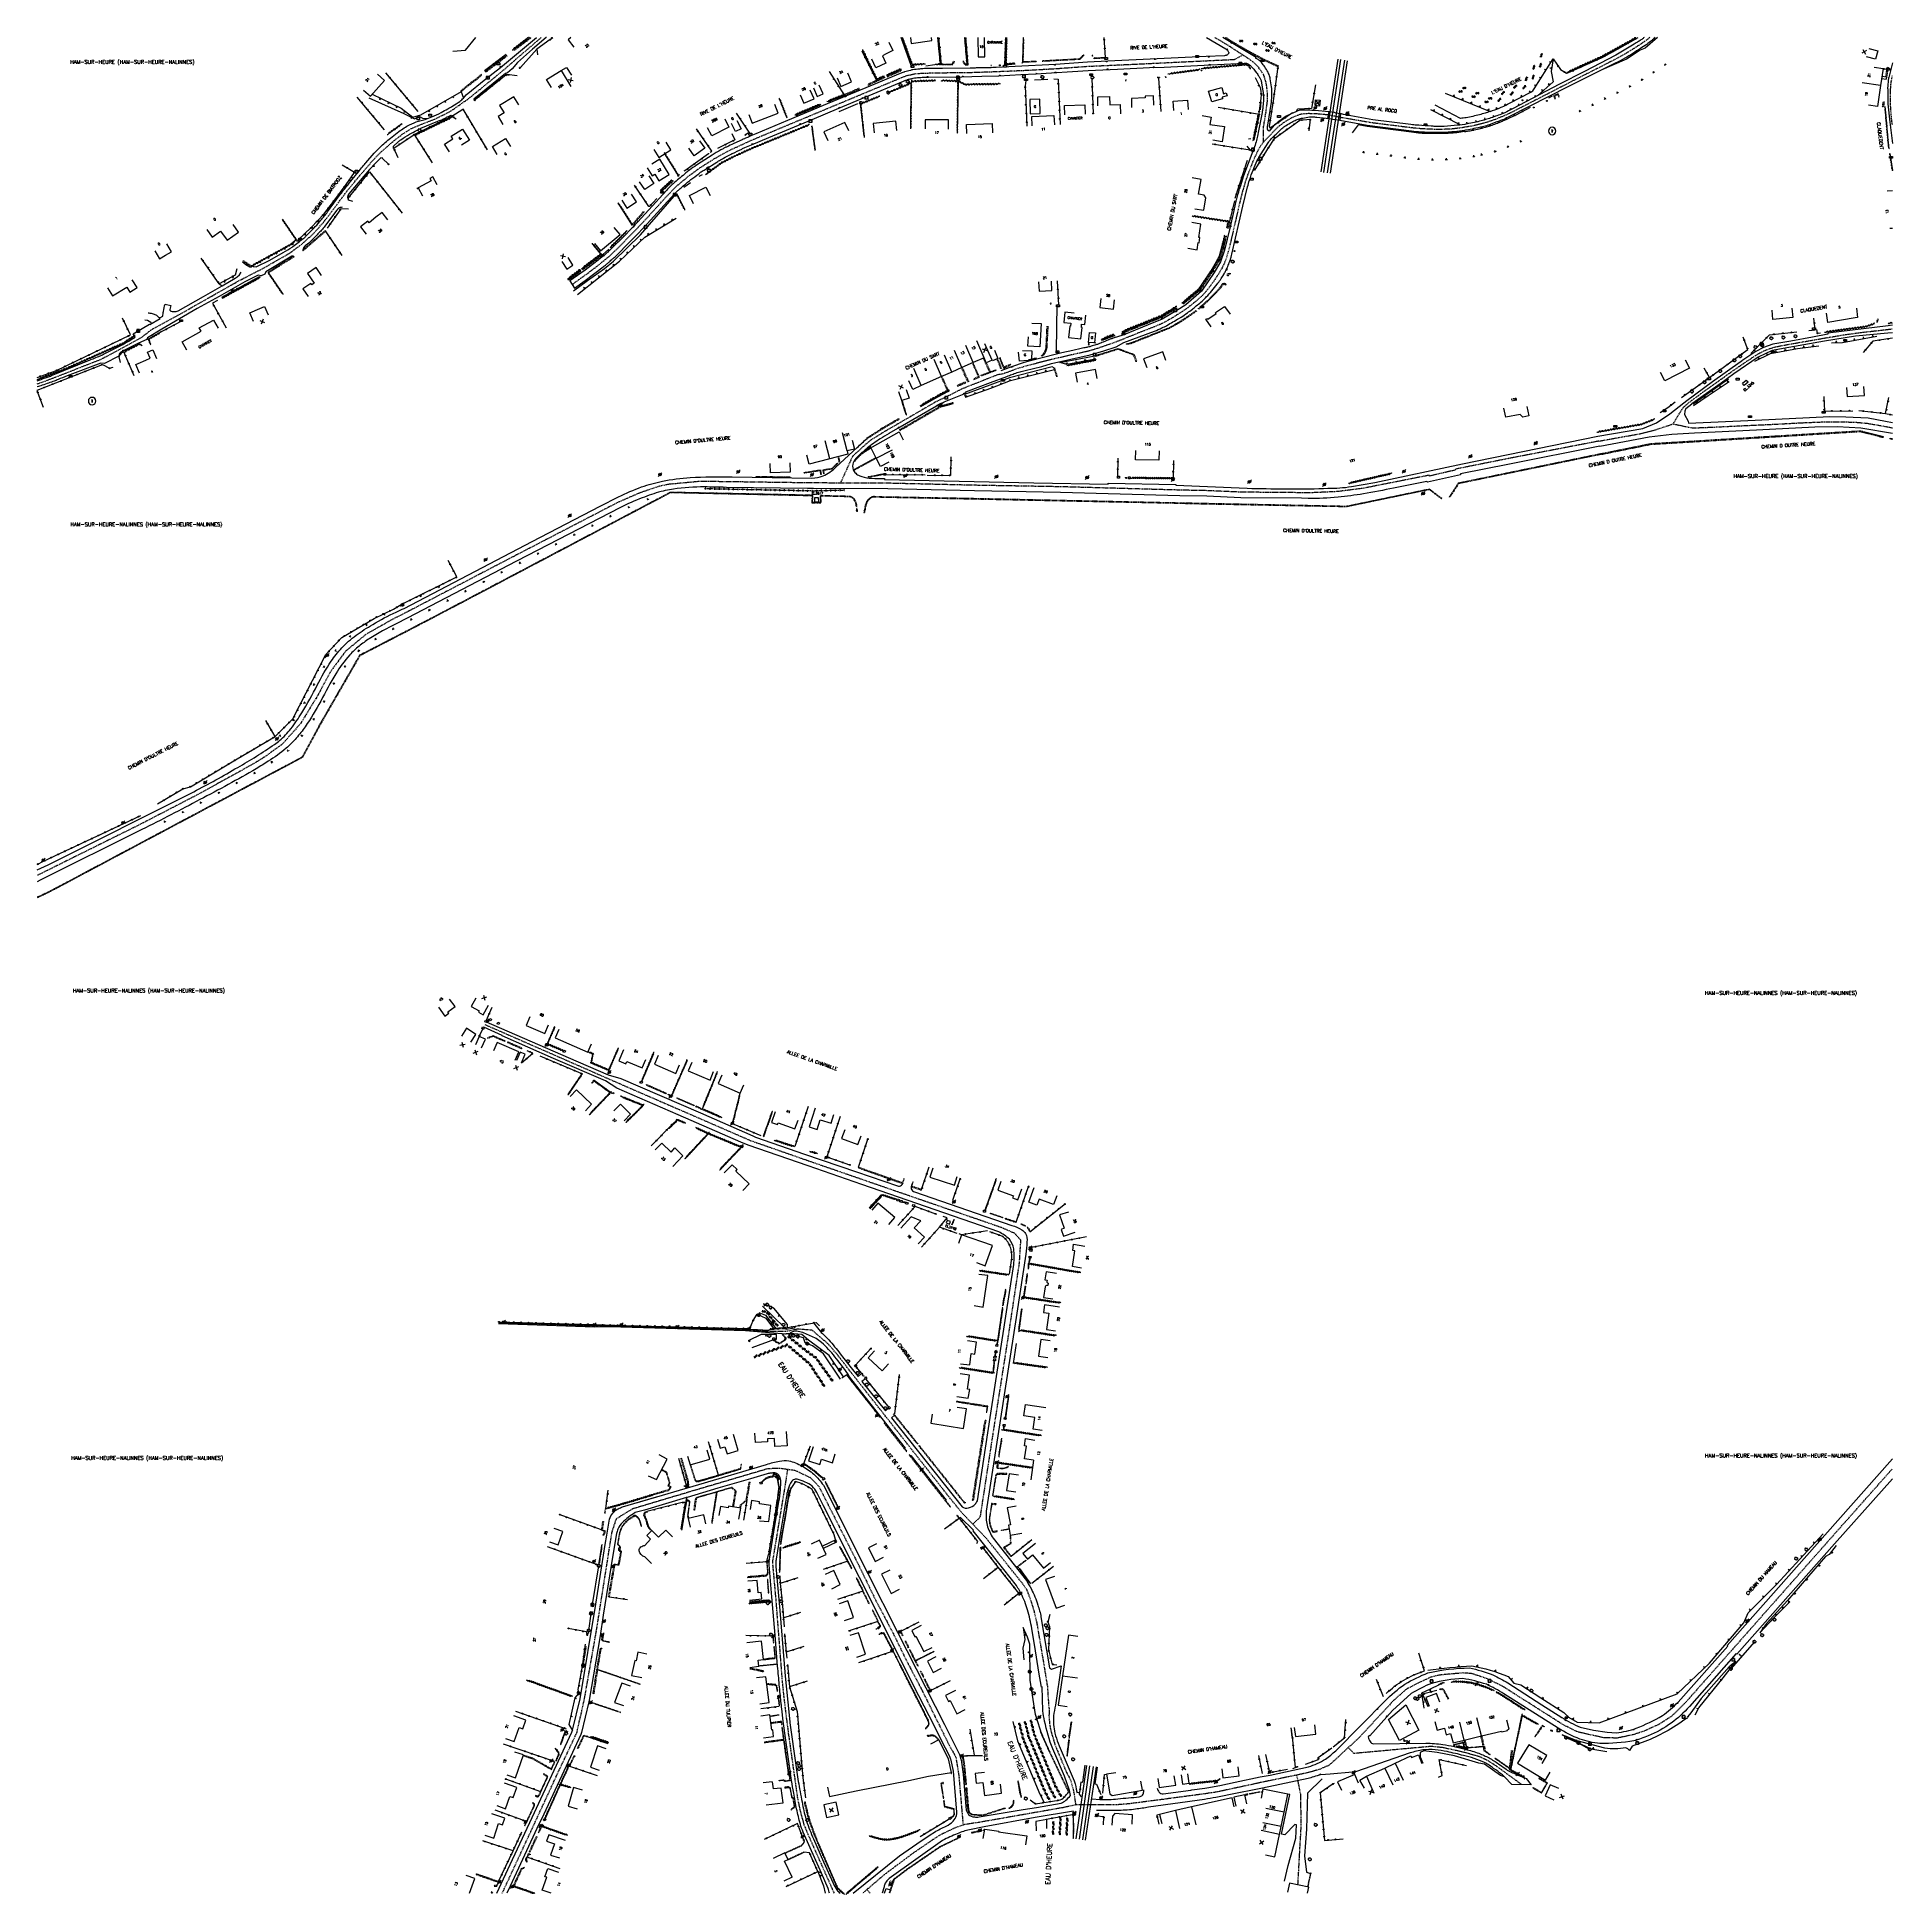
# Model space of a CAD drawing. Header units: millimetres. Extents: x 152000 to 153000, y 111999 to 113000.
import ezdxf
from ezdxf.enums import TextEntityAlignment as Align

# ---------------------------------------------------------------- set-up
doc = ezdxf.new("R2010")
doc.units = ezdxf.units.MM
doc.linetypes.add('DASHED', pattern=[0.75, 0.5, -0.25])
doc.layers.get('0').update_dxf_attribs({"linetype": 'CONTINUOUS'})
for name, color, linetype in [('W0001', 6, 'DASHED'), ('W0008', 7, 'CONTINUOUS'), ('W0100', 7, 'CONTINUOUS'), ('W0105', 7, 'CONTINUOUS'), ('W0112', 1, 'DASHED'), ('W0211', 2, 'CONTINUOUS'), ('W0220', 5, 'DASHED'), ('W0300', 7, 'CONTINUOUS'), ('W0302', 3, 'CONTINUOUS'), ('W0310', 3, 'CONTINUOUS'), ('W0322', 7, 'CONTINUOUS'), ('W0330', 7, 'CONTINUOUS'), ('W0334', 7, 'CONTINUOUS'), ('W0400', 7, 'CONTINUOUS'), ('W0420', 7, 'CONTINUOUS'), ('W0471', 7, 'CONTINUOUS'), ('W0500', 5, 'DASHED'), ('W0515', 5, 'CONTINUOUS'), ('W0700', 7, 'CONTINUOUS'), ('W0980', 7, 'CONTINUOUS'), ('W0984', 7, 'CONTINUOUS'), ('W0989', 7, 'CONTINUOUS'), ('W0991', 7, 'CONTINUOUS'), ('W1102', 7, 'CONTINUOUS'), ('W1471', 7, 'CONTINUOUS'), ('W1473', 7, 'CONTINUOUS')]:
    doc.layers.add(name, color=color, linetype=linetype)
doc.styles.get("Standard").update_dxf_attribs({"font": 'romans.shx', "width": 0.85})

# ---------------------------------------------------------------- blocks, each defined once
blk = doc.blocks.new('T400')
for p, q in [((-0.15, 0.3), (0.15, 0.3)), ((-0.15, -0.25), (-0.15, 0.3)), ((-0.15, 0.15), (0.15, 0.15)), ((-0.15, 0), (0.15, 0)), ((0.15, 0.3), (0.15, -0.25)), ((-0.15, -0.15), (0.15, -0.15)), ((-0.15, -0.25), (-0.15, -0.3)), ((-0.15, -0.3), (0.15, -0.3)), ((0.15, -0.3), (0.15, -0.25))]:
    blk.add_line(p, q)
blk = doc.blocks.new('T420')
for p, q in [((0.7, 0.7), (-0.8, 0.7)), ((-0.8, 0.7), (-0.8, -0.8)), ((0.7, 0.7), (0.7, -0.8)), ((0.7, -0.8), (-0.8, -0.8))]:
    blk.add_line(p, q)
blk.add_ellipse((0, 0), major_axis=(-0.53, 0.53), ratio=1, start_param=3.926991, end_param=10.210176)
blk = doc.blocks.new('T300')
for p, q in [((-0.8, 0.5), (-0.9, 0.3)), ((-0.9, 0.3), (-0.9, 0.2)), ((-0.9, 0.2), (-0.7, 0.1)), ((-0.7, 0.6), (-0.8, 0.5)), ((-0.8, -0.1), (-0.7, 0.1)), ((-0.6, 0.7), (-0.7, 0.6)), ((-0.7, 0.1), (-0.7, 0.1)), ((-0.5, 0.7), (-0.6, 0.7)), ((-0.3, 0.6), (-0.5, 0.7)), ((-0.3, 0.6), (-0.2, 0.7)), ((-0.2, 0.6), (-0.3, 0.6)), ((-0.2, 0.7), (-0.1, 0.8)), ((-0.1, 0.8), (0.1, 0.8)), ((0.1, 0.8), (0.2, 0.7)), ((0.2, 0.7), (0.3, 0.6)), ((0.3, 0.6), (0.4, 0.5)), ((0.5, 0.5), (0.3, 0.5)), ((0.4, 0.5), (0.4, 0.5)), ((0.6, 0.4), (0.5, 0.5)), ((0.6, 0.4), (0.7, 0.3)), ((0.7, 0.3), (0.7, 0.2)), ((0.7, 0.2), (0.7, 0.1)), ((0.7, 0.1), (0.7, -0.2)), ((-0.8, -0.2), (-0.8, -0.1)), ((-0.7, -0.3), (-0.8, -0.2)), ((-0.8, -0.2), (-0.8, -0.2)), ((-0.7, -0.4), (-0.7, -0.3)), ((-0.5, -0.5), (-0.7, -0.4)), ((-0.4, -0.5), (-0.5, -0.5)), ((-0.4, -0.5), (-0.3, -0.5)), ((-0.3, -0.5), (-0.3, -0.4)), ((-0.3, -0.6), (-0.3, -0.5)), ((-0.3, -0.5), (-0.3, -0.5)), ((-0.2, -0.7), (-0.3, -0.6)), ((-0.1, -0.8), (-0.2, -0.7)), ((0.1, -0.8), (-0.1, -0.8)), ((0.2, -0.7), (0.1, -0.8)), ((0.3, -0.5), (0.2, -0.5)), ((0.3, -0.6), (0.2, -0.7)), ((0.2, -0.7), (0.2, -0.7)), ((0.5, -0.4), (0.3, -0.5)), ((0.3, -0.5), (0.3, -0.6)), ((0.3, -0.5), (0.3, -0.5)), ((0.6, -0.3), (0.5, -0.4)), ((0.7, -0.2), (0.6, -0.3)), ((0.6, -0.3), (0.6, -0.3))]:
    blk.add_line(p, q)
blk = doc.blocks.new('T471')
for p, q in [((-0.333334, 0.333334), (-0.333334, -0.333334)), ((-0.333334, 0.333334), (0.333334, 0.333334)), ((-0.333334, 0), (0, 0)), ((0.500001, 0.500001), (1.000002, 1.000002)), ((-0.500001, -0.500001), (-1.000002, -1.000002)), ((-0.333334, -0.333334), (0.333334, -0.333334))]:
    blk.add_line(p, q)
blk.add_ellipse((0, 0), major_axis=(0.471405, 0.471405), ratio=1, start_param=5.4977871438, end_param=11.780972451)
blk = doc.blocks.new('t330o')
at = {"color": 0, "linetype": 'Continuous'}
for p, q in [((0.25, -0.25), (-0.25, 0.25)), ((-0.25, -0.25), (0.25, 0.25)), ((-0.25, 0.25), (-0.25, -0.25)), ((0.25, 0.25), (-0.25, 0.25)), ((0.25, -0.25), (0.25, 0.25)), ((-0.25, -0.25), (0.25, -0.25)), ((-0.25, -0.25), (-0.25, -0.25))]:
    blk.add_line(p, q, dxfattribs=at)
blk = doc.blocks.new('t322o')
at = {"color": 0, "linetype": 'Continuous'}
for radius in [0.25, 0.15]:
    blk.add_circle((0, 0), radius, dxfattribs=at)
blk = doc.blocks.new('t211o')
at = {"color": 0, "linetype": 'Continuous'}
for p, q in [((-0.3, 0.5), (-0.3, 0)), ((0, 1), (0, 0)), ((0.3, 0.5), (0.3, 0))]:
    blk.add_line(p, q, dxfattribs=at)
blk = doc.blocks.new('t991o')
at = {"color": 0, "linetype": 'Continuous'}
for p, q in [((-1, 1), (1, -1)), ((-1, -1), (1, 1))]:
    blk.add_line(p, q, dxfattribs=at)
blk = doc.blocks.new('t310o')
at = {"color": 0, "linetype": 'Continuous'}
for centre, start, end in [((-0.5, 0.4), 216.8699, 323.1304), ((0.5, -0.4), 36.8699, 143.1303)]:
    blk.add_arc(centre, 0.625, start, end, dxfattribs=at)
blk = doc.blocks.new('t500o')
at = {"color": 0, "linetype": 'Continuous'}
for centre, start, end in [((-0.5, 0.625), 216.869898, 323.130102), ((0.5, -0.125), 36.869898, 143.130102), ((0.5, -0.625), 36.869898, 143.130102), ((-0.5, 0.125), 216.869898, 323.130102)]:
    blk.add_arc(centre, 0.625, start, end, dxfattribs=at)
blk = doc.blocks.new('t112o')
at = {"color": 0, "linetype": 'Continuous'}
for p, q in [((-0.5, 0.5), (0.5, 0.5)), ((-0.5, -0.5), (-0.5, 0.5)), ((0.5, 0.5), (0.5, -0.5)), ((0.5, -0.5), (-0.5, -0.5))]:
    blk.add_line(p, q, dxfattribs=at)
blk = doc.blocks.new('T1471')
at = {"color": 0, "linetype": 'Continuous', "flags": 128}
blk.add_lwpolyline([(-0.75, -0.5), (-0.75, 0.5), (0.75, 0.5), (0.75, -0.5), (-0.75, -0.5)], dxfattribs=at)
blk = doc.blocks.new('T1473')
at = {"color": 0, "linetype": 'Continuous', "const_width": 0.5, "flags": 128}
blk.add_lwpolyline([(-0.25, 0, 1), (0.25, 0, 1)], format="xyb", close=True, dxfattribs=at)

msp = doc.modelspace()

# ---------------------------------------------------------------- linework, layer by layer
at = {"layer": 'W0001', "flags": 128}
for points in [[(152000, 112813.4), (152003.3, 112814.5), (152013.8, 112818.5), (152023.6, 112822.4), (152034.6, 112826.7), (152046.1, 112832.8), (152056.1, 112838.3), (152062.1, 112842.9), (152076.4, 112850.6), (152108.5, 112868.8), (152122.5, 112876), (152136.1, 112883.8), (152142.6, 112888.6), (152148.8, 112894.2), (152154.2, 112900.2), (152160.3, 112908.2), (152166.9, 112917.1), (152172.9, 112924.4), (152180.1, 112932.8), (152184.4, 112937.4), (152191, 112943.3), (152196.7, 112947.8), (152201.8, 112951), (152208.5, 112953.8), (152214.3, 112956), (152222.9, 112960.3), (152232.6, 112967.1), (152251.1, 112982.2), (152257.4, 112987.7), (152271.7, 113000)], [(152869.2, 113000), (152867.9, 112998.9), (152863.6, 112995.9), (152856.2, 112991.3), (152848.8, 112987.3), (152838.4, 112982), (152828.7, 112977.1), (152821.3, 112973.3), (152811.6, 112968.3), (152800.3, 112962.5), (152792.4, 112958.5), (152786.1, 112955.9), (152780.2, 112953.9), (152773.6, 112952.3), (152768.2, 112951.4), (152762.8, 112950.7), (152758.2, 112950.5), (152752.9, 112950.5), (152746.1, 112950.8), (152741.1, 112951.3), (152736, 112951.9), (152727.6, 112953), (152719.4, 112954), (152711.9, 112955.3), (152703.1, 112956.8), (152695.6, 112958.3), (152690, 112958.8), (152685.1, 112959), (152680.9, 112958.6), (152676.2, 112956.7), (152672.7, 112954.7), (152668.5, 112951.5), (152660.5, 112943.1), (152658.7, 112940.3), (152657.4, 112937.8), (152655.1, 112932.7), (152653.2, 112927.8), (152651.1, 112921.9), (152649.8, 112917.3), (152648.4, 112911.7), (152647, 112905.8), (152644.4, 112894.5), (152642.7, 112887.2), (152641.1, 112881.4), (152639.2, 112876.7), (152636.5, 112872.1), (152632.9, 112866.8), (152630, 112863.1), (152628, 112860.9), (152624.7, 112858), (152620.2, 112854.3), (152616.6, 112851.9), (152612.3, 112849.2), (152608.3, 112846.9), (152605.3, 112845.4), (152600.6, 112843.5), (152593.2, 112840.6), (152586.5, 112837.9), (152580.7, 112835.6), (152577.2, 112834.4), (152571.7, 112832.5), (152566.9, 112831), (152560.8, 112829.7), (152547.7, 112826.7), (152539.7, 112824.7), (152533.6, 112823.1), (152528.4, 112821.6), (152520.6, 112818.7), (152517.6, 112818.2), (152498.4, 112810.6), (152492.4, 112807.5), (152484.3, 112803.6), (152477.1, 112799.4), (152466.6, 112793.3), (152456.9, 112787.7)], [(152661.1, 112943.8), (152661.1, 112951.9), (152662.3, 112959.3), (152663.1, 112964.9), (152663.2, 112970.4), (152662.5, 112975.5), (152661.2, 112979.7), (152658.1, 112984.4), (152655.5, 112986.8), (152653.1, 112988.5), (152641.7, 112995.9), (152634.8, 113000)], [(152288.4, 112866.9), (152296.4, 112872.7), (152302, 112876.9), (152308.7, 112882.4), (152314.4, 112887.9), (152325.3, 112899), (152340.5, 112915.7), (152344.9, 112920.1), (152351, 112925.2), (152357, 112929.6), (152365.2, 112934.8), (152373.8, 112939.5), (152384.7, 112944.5), (152397.3, 112949.8), (152464.7, 112977.9), (152468.8, 112979.5), (152473.3, 112980.5), (152476.9, 112980.8), (152485.3, 112981), (152503.4, 112981.2), (152517.7, 112981.7), (152534.3, 112982.4), (152549.8, 112983.3), (152566.3, 112984.5), (152590.7, 112985.6), (152645.4, 112988.2), (152649.8, 112990.6)], [(152841.8, 112782.5), (152793, 112773.1), (152764.5, 112767.4), (152764.4, 112766.9), (152750.6, 112763.7), (152750.3, 112764.1), (152730.6, 112760.2), (152714.4, 112757), (152700.9, 112755.3), (152685.2, 112754.6), (152681.7, 112754.7), (152648.9, 112755), (152630.6, 112755.8), (152616, 112756.1), (152551.6, 112757.9), (152505.3, 112758.7), (152458.7, 112759.8), (152433, 112759.9), (152415.3, 112760), (152371.6, 112760.6), (152357.6, 112760.8), (152340.4, 112759.2), (152335.5, 112758.2), (152325, 112754.7), (152313.1, 112749.5), (152256.9, 112720.4), (152198, 112689.7), (152192.2, 112686.8), (152177.4, 112678.5), (152166.3, 112669.3), (152158.4, 112658.7), (152150.3, 112643.7), (152150.3, 112643.9), (152142, 112630.3), (152132.2, 112619.3), (152122.9, 112612.5), (152116.6, 112608.6), (152086.3, 112591.9), (152055.2, 112575.8), (152000.3, 112548.6), (152000, 112548.5)], [(152456.9, 112787.7), (152448.7, 112782.6), (152439.5, 112774.3), (152433, 112759.9)], [(152966.2, 112190.6), (153000, 112228.7)]]:
    msp.add_lwpolyline(points, dxfattribs=at)
at = {"layer": 'W0001'}
for points in [[(153000, 112952.7), (152999.4, 112958.4), (152999, 112964.2), (152999, 112970.5), (152999.2, 112974.7), (153000, 112979.6)], [(152881.8, 112791.8), (152887.3, 112800.7), (152891.4, 112804.1), (152899.3, 112809.9), (152906.6, 112815.1), (152913.2, 112819.8), (152918.7, 112823.6), (152923.9, 112827.1), (152928.1, 112829.8), (152932.1, 112831.7), (152936.5, 112833.2), (152943.2, 112834.5), (152956.3, 112836.8), (152964.4, 112838.2), (152973.8, 112839.8), (152984.1, 112841.2), (152995, 112842.4), (153000, 112843)], [(152841.8, 112782.5), (152853.9, 112784.7), (152864.6, 112786.6), (152871.6, 112788.4), (152878.1, 112790.5), (152881.8, 112791.8), (152892.3, 112789.6), (152904.2, 112790.1), (152920.9, 112790.9), (152936.1, 112791.6), (152951.2, 112792.4), (152963.2, 112792.9), (152974.3, 112792.9), (152981.6, 112792.6), (152986.4, 112792.1), (152992.6, 112791.1), (153000, 112789.7)], [(152241.4, 112468.1), (152288.4, 112447.5), (152313.9, 112436.3), (152357.9, 112417.2), (152384.3, 112405.7), (152414.9, 112395), (152475.7, 112374), (152519.6, 112358.9), (152526.7, 112355.8), (152530.1, 112352.1), (152529.3, 112339.5), (152523, 112297.6), (152514.9, 112246.1), (152508.2, 112202.5), (152504.3, 112198.9)], [(152545.5, 112099.8), (152544.7, 112111.4), (152543.2, 112120.8), (152539, 112145.6), (152537.5, 112152), (152535.7, 112157.7), (152533.7, 112163.2), (152530.9, 112167.2), (152511.9, 112190.9), (152498.5, 112205), (152492.3, 112212.6), (152456, 112258.7), (152438.9, 112280.4), (152431.3, 112290.3), (152426.4, 112296), (152417.7, 112303.4), (152410, 112304), (152404.4, 112302.8), (152393.9, 112302.7), (152381.8, 112303.5), (152360.1, 112304.1), (152347, 112304.4), (152328, 112304.9), (152312.2, 112305.4), (152295.3, 112305.8), (152283, 112306.1), (152271.8, 112306.5), (152248.7, 112307.2)], [(152250.7, 112000), (152281.1, 112065.7), (152290.9, 112086.5), (152294.9, 112104), (152301.5, 112141.6), (152309.9, 112194.8), (152312.3, 112201.9), (152321.1, 112207.3), (152352.9, 112216.8), (152393.9, 112228.9), (152400.1, 112229.1), (152408.3, 112228), (152416.7, 112224), (152421.4, 112219.2), (152442.5, 112177.4), (152452.1, 112157.7), (152461.5, 112139.9), (152468.2, 112126.1), (152476.8, 112109.7), (152491.6, 112079.8), (152495.2, 112073.4), (152496.8, 112063.4), (152499.1, 112036.7)], [(152404.5, 112228.5), (152402.7, 112217.2), (152396.3, 112178.5), (152398.1, 112158.6), (152401.6, 112113.8), (152402.6, 112104.2), (152404.9, 112086.1), (152409.8, 112051.5), (152411.1, 112045.1), (152413.3, 112036.9), (152415.5, 112031.7), (152429.6, 112000)], [(152966.2, 112190.6), (152888, 112102.2), (152881.2, 112095.5), (152874.4, 112091.1), (152866.3, 112087.4), (152860.2, 112085.4), (152851.7, 112083.6), (152844.3, 112083.8), (152830.4, 112086.9), (152822.9, 112090.6), (152789.8, 112111.6), (152781.3, 112115.7), (152773.2, 112118.4), (152768.6, 112118.7), (152756.2, 112117.6), (152751.2, 112116.4), (152743.6, 112112.9), (152737.8, 112109.8), (152731.3, 112104), (152712.8, 112084.1), (152696.5, 112069), (152690.9, 112066.6), (152683.9, 112064.7), (152659.8, 112059.7)], [(152545.5, 112099.8), (152545.4, 112095.5), (152545.8, 112090.6), (152546.8, 112086.2), (152548.6, 112080.2), (152549.5, 112077.9), (152554.9, 112065), (152557, 112061.2), (152558.4, 112056.1), (152558.9, 112053.5), (152559.8, 112047.6)], [(152800.1, 112058.6), (152791.7, 112064.8), (152786.4, 112068.6), (152782.5, 112071.1), (152778, 112073.4), (152769.2, 112075.9), (152758.1, 112078.4), (152751.4, 112079.1), (152709.8, 112075.3), (152706.7, 112078.5)], [(152659.8, 112059.7), (152636.2, 112054.6), (152629.7, 112053.6), (152607.1, 112050.6), (152588.8, 112048.2), (152581.2, 112047.6), (152568.7, 112047.6), (152559.8, 112047.6), (152552.9, 112046.1), (152507.9, 112038.2), (152499.9, 112037), (152494.4, 112035.1), (152486, 112031), (152472.6, 112021.9), (152456.4, 112009.8), (152445, 112000)], [(152679.6, 112004.5), (152680.5, 112020.9), (152681.4, 112036.8), (152681.1, 112053.3), (152679, 112063.8)], [(152449, 112000), (152447.3, 112002)]]:
    msp.add_lwpolyline(points, dxfattribs=at)
at = {"layer": 'W0008'}
for p, q in [((152997.5, 112972.4), (152998.2, 112978.5)), ((152887.6, 112803.1), (152889.2, 112804.4)), ((152888.7, 112800), (152891.9, 112802.6)), ((152983, 112789.7), (153000, 112786.8)), ((152996.3, 112793.3), (153000, 112792.5))]:
    msp.add_line(p, q, dxfattribs=at)
at = {"layer": 'W0008', "flags": 128}
for points in [[(152116.5, 112876.6), (152118.1, 112876.5), (152125.4, 112880.1), (152132.7, 112884.2, 0.003513), (152137.4, 112887, 0.029618), (152137.9, 112887.4, 0.005341), (152143.4, 112891.6, 0.021671), (152144.7, 112892.7, 0.010538), (152145.4, 112893.5, 0.00167), (152149.9, 112898.1, 0.017897), (152153, 112901.5, 0.014094), (152156.5, 112906), (152163.4, 112915.4, -0.008793), (152165.8, 112918.5, -0.003305), (152172.3, 112926.5, -0.001813), (152176.4, 112931.6, -0.00931), (152177.2, 112932.5), (152181.7, 112937.6, -0.016682), (152185.5, 112941.5, -0.023982), (152188.3, 112944, -0.003834), (152191.3, 112946.4, -0.003147), (152195, 112949.3, -0.040125), (152200.8, 112953, -0.054673), (152205.6, 112954.9), (152209.1, 112955.9, 0.033688), (152212.7, 112957.2, 0.023002), (152217.7, 112959.6, 0.002335), (152221.3, 112961.6, 0.003045), (152224, 112963.1, 0.030128), (152227.8, 112965.6, 0.051917), (152229.8, 112967.4), (152231.3, 112969.1), (152241.8, 112977.8), (152249.7, 112983.8), (152269.1, 113000)], [(152630.4, 113000), (152640.7, 112993.9, -0.053951), (152641.4, 112993.4, -0.07374), (152641.9, 112992.8, -0.031384), (152642.2, 112992.1, -0.081317), (152642.3, 112991.9, -0.112566), (152642.2, 112991.4, -0.097842), (152641.9, 112990.9, -0.055378), (152641.6, 112990.7, -0.037502), (152641.1, 112990.4, -0.065365), (152640.8, 112990.3, -0.033042), (152640.1, 112990.2), (152630.1, 112989.7), (152603.8, 112988.5), (152577.1, 112987.3), (152566.1, 112986.8), (152548.9, 112985.5), (152527.1, 112984.3), (152517, 112983.9, -0.000893), (152513.3, 112983.7, -0.002623), (152512, 112983.7, -0.000031), (152509.3, 112983.6, 0.000035), (152506.9, 112983.6, 0.004079), (152504.2, 112983.5, -0.008007), (152502.9, 112983.5), (152488, 112983.3), (152480.6, 112983.3, 0.009607), (152477.5, 112983.2, 0.015782), (152475.6, 112983, 0.001611), (152472, 112982.6, 0.011639), (152471.5, 112982.5, 0.019952), (152470.7, 112982.3, 0.005111), (152467.6, 112981.5, 0.024738), (152467.1, 112981.3, 0.006335), (152465.2, 112980.6), (152448.9, 112973.8), (152423.7, 112963.3), (152404.5, 112955.2), (152387.4, 112948.1, 0.001966), (152383.9, 112946.6, 0.003346), (152381.9, 112945.7, 0.001117), (152381.2, 112945.4, 0.000592), (152380, 112944.9), (152375.5, 112942.8, 0.005281), (152371.6, 112941, 0.014296), (152370.2, 112940.3, 0.000305), (152368.5, 112939.4, 0.000432), (152367.4, 112938.7, 0.009396), (152366.1, 112938, 0.0052), (152363.9, 112936.6), (152358, 112932.9), (152355.4, 112931.2, 0.008478), (152351.6, 112928.5, 0.016333), (152349.7, 112927, 0.001391), (152346.6, 112924.4, 0.001542), (152343.8, 112922.1, 0.018015), (152341.8, 112920.3, 0.012788), (152339.2, 112917.6), (152329.7, 112907.1), (152323.6, 112900.5, -0.000535), (152321.8, 112898.6, -0.003568), (152321.6, 112898.3, -0.002493), (152320.8, 112897.4, -0.003429), (152320.1, 112896.8), (152316.6, 112893.2), (152309.4, 112886.1, -0.007709), (152307.6, 112884.4, -0.013072), (152306.5, 112883.4, -0.000208), (152305.1, 112882.2, -0.000349), (152304.2, 112881.5, -0.005123), (152303.3, 112880.7, -0.006122), (152302.4, 112880.1), (152295.4, 112874.7), (152287.1, 112868.8), (152289.7, 112865), (152295.4, 112869.1), (152305.1, 112876.4, 0.005613), (152306.7, 112877.7, 0.011764), (152307.5, 112878.3, 0.000414), (152308.8, 112879.5, 0.000538), (152309.8, 112880.4, 0.008238), (152310.5, 112881, 0.005703), (152311.5, 112881.9), (152319.9, 112890.2), (152323.5, 112893.8), (152326.9, 112897.5), (152343.5, 112915.7, -0.002213), (152345.3, 112917.5, -0.015221), (152346, 112918.1, -0.001711), (152350.6, 112922, -0.008015), (152351.6, 112922.8, -0.005533), (152352.4, 112923.4, -0.001038), (152356.6, 112926.6, -0.012301), (152358, 112927.6, -0.008438), (152360, 112928.9), (152366.4, 112932.9, -0.00749), (152368.3, 112934, -0.009204), (152369.9, 112934.9, -0.0005), (152374.1, 112937.2, -0.005532), (152374.5, 112937.4, -0.005041), (152374.8, 112937.5, -0.000323), (152379.8, 112939.9, -0.007573), (152381.5, 112940.7, -0.003704), (152385.1, 112942.2), (152394.4, 112946.1), (152417.8, 112955.9), (152432.1, 112961.9), (152446.4, 112967.9), (152466.9, 112976.4, -0.015263), (152468.6, 112977.1, -0.025862), (152469.7, 112977.5, -0.001984), (152471.4, 112977.9, -0.016494), (152471.6, 112978, -0.012159), (152472.9, 112978.2, -0.009262), (152474.6, 112978.4, -0.004323), (152475.1, 112978.4, -0.000755), (152477.7, 112978.6, -0.012543), (152478.5, 112978.7, -0.005176), (152480.4, 112978.7), (152498.5, 112978.9), (152509.3, 112979.1), (152518.4, 112979.4), (152530.3, 112980), (152538.3, 112980.4), (152566.5, 112982.3), (152582.3, 112983), (152599.6, 112983.8), (152607.5, 112984.1), (152650.7, 112986.1, -0.021525), (152651.6, 112986.1, -0.081938), (152651.9, 112986.1, -0.026344), (152652.6, 112985.8, -0.023387), (152653.4, 112985.3, -0.032934), (152653.7, 112985.1, -0.020848), (152654.2, 112984.6, -0.034451), (152657.3, 112981, -0.035277), (152658.5, 112979.1, -0.000119), (152658.8, 112978.7, -0.001073), (152658.8, 112978.6, -0.006727), (152659, 112978.2, -0.002264), (152659.7, 112976.8, -0.054386), (152659.8, 112976.5, -0.017971), (152660, 112975.4), (152660.7, 112971.2, -0.035235), (152661, 112968, -0.025426), (152660.8, 112963.6, -0.013474), (152660.6, 112961.7, -0.011868), (152660.3, 112959.6), (152658.4, 112949.8), (152657.8, 112946.9, -0.024304), (152657.1, 112943.8, -0.019756), (152655.8, 112940.2), (152652.7, 112932.1), (152650.2, 112925.4), (152648.4, 112919.6, 0.006704), (152648, 112918.5, 0.002223), (152647.1, 112915.2, 0.001751), (152646.3, 112912.3, 0.009052), (152646.1, 112911.8), (152645, 112906.8), (152643.1, 112897.9), (152640.1, 112885.4), (152637.8, 112879.2), (152634.5, 112873.4), (152627.6, 112863.3), (152619.1, 112856), (152614.4, 112852.9), (152606.5, 112848.2), (152598.9, 112845.2), (152585.7, 112839.8), (152581.8, 112838.5), (152581.8, 112838.6), (152579.9, 112837.9, 0.008223), (152579.6, 112837.8, -0.003278), (152578.8, 112837.6, -0.005617), (152577.8, 112837.2, 0.019361), (152577.5, 112837.1), (152574.6, 112835.9, -0.012519), (152572, 112834.8, -0.016801), (152570.1, 112834.2, -0.000947), (152567.4, 112833.4, -0.002081), (152566.2, 112833.1, -0.014864), (152565.3, 112832.9, -0.012769), (152564.2, 112832.7), (152562.7, 112832.4), (152558.2, 112831.4), (152552.3, 112830), (152549.4, 112829.4), (152534, 112825.5), (152532, 112824.9), (152525.2, 112822.5), (152519.5, 112820.4)], [(152696.3, 112959.9), (152688.9, 112960.6, 0.022826), (152681.3, 112960.9, 0.097472), (152679.6, 112960.5, 0.012278), (152674.8, 112958.4, 0.03576), (152673.3, 112957.6, 0.007443), (152671.2, 112956.1, 0.006714), (152668.9, 112954.5, 0.022395), (152667.5, 112953.3, 0.034728), (152666.6, 112952.5), (152664.1, 112949.5), (152663.6, 112949.9, -0.106378), (152663.3, 112950.2, -0.104453), (152663.2, 112950.6, -0.018907), (152663.2, 112951.1, -0.01309), (152663.2, 112951.8, -0.023107), (152663.2, 112951.9, -0.002097), (152663.3, 112952.8), (152665.3, 112965.2, 0.035432), (152665.6, 112969.6, 0.039922), (152665.4, 112973.5, 0.007446), (152664.7, 112977.8, 0.029662), (152664.4, 112978.8, 0.043553), (152663.5, 112981.3, 0.033735), (152661.7, 112984.2, 0.028579), (152660.1, 112986.3, 0.033365), (152658.6, 112987.8, 0.044415), (152658.2, 112988.1, 0.00862), (152656.8, 112988.9), (152657, 112989.3), (152642.8, 112997.8), (152639.1, 113000)], [(152872.2, 113000, -0.011067), (152870.2, 112998.3, -0.028337), (152867.6, 112996.3, -0.001842), (152864.2, 112994.1, -0.001526), (152860.1, 112991.4, -0.015351), (152855.8, 112988.8, -0.013164), (152850.6, 112986.1), (152825.1, 112973.5), (152793.6, 112957.4, -0.011512), (152790.5, 112955.9, -0.01615), (152788.1, 112955, -0.001938), (152782.7, 112953, -0.015224), (152782, 112952.7, -0.012557), (152779.1, 112951.9, -0.008082), (152774.4, 112950.9, -0.004354), (152770.5, 112950.1, -0.007523), (152768.2, 112949.7, -0.010882), (152765.2, 112949.3, -0.012107), (152762.6, 112949.1, -0.00822), (152760, 112948.9, -0.004855), (152755.5, 112948.8, -0.005104), (152754.6, 112948.8, -0.000768), (152748.4, 112948.9, -0.020198), (152745.9, 112949, -0.009648), (152740.9, 112949.5), (152717, 112952.6), (152702.1, 112955.2)], [(152866.3, 113000, -0.007696), (152864.9, 112999, -0.010574), (152863.1, 112997.8, -0.008947), (152860.9, 112996.4), (152850.9, 112990.5), (152834.1, 112981.7), (152820.6, 112974.8), (152795.2, 112961.5, -0.009515), (152791.1, 112959.5, -0.023035), (152789.3, 112958.7, -0.002437), (152782.8, 112956.4, -0.011878), (152781.5, 112956, -0.009178), (152778.3, 112955.1, -0.008264), (152774.7, 112954.2, -0.01499), (152770.8, 112953.4, -0.011095), (152765.5, 112952.7, -0.01779), (152758.5, 112952.1, -0.025033), (152753.6, 112952.1, -0.003831), (152751.5, 112952.2, -0.001158), (152744.7, 112952.7, -0.004795), (152742.1, 112952.9, -0.007443), (152740.5, 112953.1), (152720, 112955.6), (152704.2, 112958.5), (152702.6, 112959.1)], [(152192, 112940.2), (152192.1, 112941.4), (152194.6, 112943.8, -0.040691), (152196.1, 112944.9, -0.013522), (152200.8, 112947.9, -0.012635), (152204.8, 112950.1, -0.023733), (152206.9, 112951.1), (152216, 112954.9, 0.007863), (152217.6, 112955.5, 0.006099), (152219.6, 112956.4, 0.010131), (152221, 112957.2, -0.011287), (152222.3, 112957.8), (152223.1, 112958.2), (152223.6, 112957.6), (152229.5, 112961.3)], [(152459.2, 112786.8), (152464, 112789.5), (152484.7, 112801.6, -0.008037), (152485.7, 112802.1, -0.008009), (152486.8, 112802.7, -0.00809), (152487.9, 112803.2, -0.00978), (152488.9, 112803.6), (152498.8, 112807.7), (152500.8, 112808.5), (152500.6, 112809), (152513.8, 112814.1), (152522.7, 112817.4, 0.005594), (152525.4, 112818.4, -0.011353), (152526.7, 112818.9, -0.010635), (152529.8, 112819.9, -0.011945), (152532.5, 112820.6), (152541.5, 112822.8), (152546.8, 112824.3), (152567.6, 112829), (152574.9, 112831.2), (152581.7, 112833.3), (152585.8, 112835.6), (152602.3, 112841.8, 0.015933), (152606.3, 112843.5, 0.022466), (152609, 112844.9, 0.002155), (152615.4, 112848.6, 0.010533), (152616.7, 112849.3, 0.009682), (152620, 112851.6, 0.011845), (152622.7, 112853.6, 0.015179), (152623.6, 112854.3, 0.002684), (152628.5, 112858.5, 0.022468), (152630.2, 112860.2, 0.011925), (152633.2, 112863.5, 0.013791), (152636, 112867, 0.019973), (152637.8, 112869.5, 0.000815), (152639.4, 112871.9, 0.007382), (152639.5, 112872.2, 0.016594), (152640.6, 112874.1, 0.013584), (152641.8, 112876.6, 0.016806), (152642.3, 112877.9, 0.00669), (152643.5, 112881.2, 0.022576), (152643.6, 112881.7, 0.008483), (152644, 112883.2), (152649.9, 112909.1), (152652.5, 112919.5, -0.020604), (152653.5, 112923.2, -0.013933), (152655.5, 112928.6, -0.010695), (152657.7, 112933.8, -0.036654), (152658.5, 112935.3), (152663.6, 112943.3, -0.038271), (152664.8, 112944.9, -0.022142), (152667.1, 112947.3, -0.003529), (152670, 112950.1, -0.012193), (152670.9, 112950.9, -0.028289), (152673.2, 112952.6, -0.02327), (152676.3, 112954.4, -0.02548), (152678.7, 112955.6, -0.030251), (152680.9, 112956.3, -0.02701), (152682.2, 112956.6, -0.010061), (152685.9, 112957.2, -0.032328), (152687.5, 112957.2, -0.023279), (152689.7, 112957.1), (152694.9, 112956.6), (152695.8, 112956.3)], [(152186.4, 112934.9), (152185.3, 112935.2), (152182.3, 112932.3), (152179.2, 112928.9), (152168, 112915.7, 0.33747), (152167.8, 112912.3)], [(152164.4, 112908.5, 0.156557), (152162.5, 112907.9, 0.014289), (152162.3, 112907.8, 0.046197), (152162, 112907.5, 0.021616), (152161.5, 112906.9), (152155.5, 112898.8, -0.022977), (152153.8, 112896.8, -0.010881), (152149.9, 112892.6), (152147, 112889.8, -0.02994), (152144.5, 112887.7, 0.099824), (152143.8, 112886.9, 0.02467), (152143.5, 112886.3, 0.150805), (152143.4, 112885.8)], [(152137.9, 112882.1), (152137.2, 112882.1), (152123.3, 112873.7), (152122.7, 112872.5), (152120.7, 112871.5), (152119.1, 112871.9), (152112, 112868.4), (152098.2, 112860.5), (152086.3, 112853.9), (152067.3, 112842.9), (152059.5, 112838.2), (152059.1, 112837.3), (152054.7, 112835.3), (152046.4, 112831.2), (152045.2, 112830.5, 0.065901), (152044.9, 112830.3, 0.033575), (152044.6, 112829.9, 0.034307), (152044.3, 112829.4, 0.088828), (152044.2, 112829.1), (152044, 112828.2), (152036.3, 112824.4), (152034.3, 112824.6), (152016.1, 112817.6, 0.00571), (152011.3, 112815.7, -0.01275), (152009.1, 112814.8, -0.000212), (152006.2, 112813.8, -0.000176), (152002.7, 112812.6, -0.007744), (152001.3, 112812.1, 0.000295), (152000, 112811.7)], [(152000, 112815, 0.001541), (152002.2, 112815.8, 0.001935), (152006.7, 112817.4, 0.00849), (152007.7, 112817.8), (152028.6, 112826.3, 0.003081), (152034.8, 112828.8, 0.01733), (152035.8, 112829.3, 0.001332), (152041.5, 112832.2, 0.001738), (152045.8, 112834.4, 0.011663), (152046.7, 112834.9, 0.002479), (152050.7, 112837.2), (152052.8, 112838.5), (152051.7, 112840.4), (152060.6, 112845.6), (152060.8, 112845.3), (152066.3, 112848.6), (152066.1, 112849), (152067.7, 112849.8, -0.018511), (152068.1, 112852.4, -0.027633), (152069, 112856.3), (152072, 112855.6), (152071.5, 112853.5, 0.170028), (152071.5, 112853.1, 0.153787), (152071.9, 112852.7, 0.065961), (152072.3, 112852.5, 0.031282), (152073.2, 112852.3, 0.049542), (152074.2, 112852.3, 0.058774), (152074.9, 112852.4), (152076.1, 112852.7), (152089.7, 112860.5), (152099.8, 112866.2), (152106.8, 112870.4), (152107.9, 112871.1), (152109.1, 112872.2), (152109.9, 112873.6)], [(152066.1, 112849), (152065.8, 112848.9), (152065.2, 112849.5, 0.059596), (152064.5, 112850.2, 0.067042), (152063.7, 112850.6, 0.011228), (152062.8, 112850.9, 0.009476), (152061.7, 112851.2, 0.026118), (152061, 112851.3, 0.016312), (152059.9, 112851.5)], [(152000, 112551.4), (152005.9, 112554.2), (152084.4, 112593.6, 0.0153), (152108.1, 112606.7, 0.0241), (152127.9, 112619.1, 0.0164), (152130.7, 112621.2, 0.0508), (152136.8, 112627.5, 0.0316), (152142.7, 112636.1, 0.0178), (152151, 112651, -0.0297), (152158.5, 112663.9, -0.0384), (152164.2, 112671.1, -0.0435), (152171.9, 112677.9, -0.0262), (152180.9, 112683.7, -0.029), (152193.5, 112690.4, 0.0153), (152197.8, 112692.4), (152266.9, 112728.4), (152303.4, 112747.5), (152313.4, 112752.4, -0.0282), (152325.8, 112757.8, -0.0349), (152337, 112760.9, -0.0336), (152352, 112762.9, -0.0206), (152374.6, 112763.2), (152417.6, 112762.6, 0.1015), (152423.6, 112763.8, 0.0887), (152430.6, 112768.5), (152442, 112779, -0.0042), (152447.4, 112784)], [(152459.2, 112786.7, 0.004122), (152454.4, 112783.7, 0.0272), (152447.4, 112778.7, 0.0195), (152443, 112774.8, 0.0871), (152440.2, 112771.5, 0.0672), (152439.7, 112770.1, 0.1896), (152440.4, 112766.1, 0.1104), (152442.2, 112764.4, 0.0622), (152444.6, 112763.4, 0.0615), (152449.8, 112762.5, 0.0117), (152456.7, 112762.3), (152456.7, 112761.9), (152537.3, 112760.1), (152577.3, 112759.4), (152577.3, 112759.8), (152613.8, 112759.1), (152613.8, 112758.7), (152652.2, 112757.1, 0.0039), (152672.7, 112756.8), (152676.1, 112756.8, 0.0127), (152695.8, 112757.1, 0.037), (152708.4, 112758), (152721, 112760.2), (152768.3, 112770.3), (152841.3, 112785.1)], [(152242.1, 112469.5), (152286.3, 112450.3), (152307.8, 112441), (152314.6, 112439), (152357.5, 112420.5), (152385.8, 112408.1), (152387.2, 112407.5), (152413.7, 112398.3), (152441.7, 112388.8), (152463.8, 112381.2, 0.2475), (152465.9, 112381.5, 0.074793), (152466.6, 112382.4)], [(152462.1, 112257.6), (152460.5, 112256.1), (152498.6, 112208.2, 0.2133), (152502.1, 112207.7, 0.1584), (152505.6, 112209.7, 0.0482), (152506.8, 112211.4), (152513.7, 112256.3), (152524.5, 112326.1), (152526.4, 112338.8, 0.0719), (152526.4, 112347.3, 0.1151), (152524.1, 112352.4, 0.0798), (152518.3, 112356.4), (152493.9, 112364.8), (152444.5, 112382), (152415.6, 112391.9), (152383.2, 112403.1), (152379.3, 112404.8), (152345.6, 112419.5), (152312.5, 112433.9), (152306.4, 112437.7), (152278.3, 112449.9), (152250.6, 112462), (152250.7, 112462.3), (152240.7, 112466.7)], [(152471.1, 112380.8, 0.107408), (152471.1, 112379.6, 0.2233), (152473, 112378), (152525.4, 112359.9, -0.0623), (152530.7, 112357.5, -0.1107), (152532.8, 112355.5, -0.1427), (152533.5, 112351, -0.0192), (152533, 112344.4), (152528, 112312.6), (152521.2, 112268.6), (152511.5, 112205.8, 0.0563), (152512, 112198.3, 0.0561), (152515.3, 112191.3), (152533.2, 112168.6, -0.0182), (152535.9, 112163.9, -0.0398), (152539.4, 112155.3, -0.0387), (152541.1, 112148.9), (152545.6, 112121.5), (152546.7, 112120.8), (152552, 112122.6), (152548.9, 112101.3)], [(152419.9, 112298.9, 0.028), (152413.5, 112301.8, 0.0508), (152410.2, 112302.7, 0.1331), (152407.2, 112302.5, 0.0448), (152405.7, 112301.7), (152405.7, 112301.6)], [(152467.6, 112239.6), (152468, 112239.9), (152453.5, 112258.3), (152437.9, 112278.2), (152437, 112279.9, 0.0093), (152430, 112289.1, 0.0522), (152422.8, 112296.7, 0.0154), (152419.9, 112298.9)], [(152422.1, 112302.8, -0.015), (152426.7, 112298.2, -0.022), (152432.9, 112290.7), (152438.8, 112283.2), (152442.5, 112278.5), (152444.3, 112280)], [(152323.6, 112210.5), (152356.7, 112220.3), (152393.2, 112231.1, -0.0343), (152400.1, 112232.9, -0.0784), (152405.2, 112233, -0.0857), (152412.2, 112230.2, -0.0565), (152418.7, 112225.8, -0.0438), (152423.8, 112219.9), (152447.7, 112172.3), (152463.8, 112140.6), (152489, 112090.9), (152497.1, 112074.8, -0.0348), (152497.5, 112073.7, -0.0342), (152498, 112071.8), (152499.1, 112064.1), (152500.6, 112046.8), (152500.8, 112045, 0.1084), (152502, 112042.5, 0.1732), (152505.2, 112041.1, 0.0733), (152507.7, 112041.1), (152531.5, 112045.2), (152538.7, 112046.2), (152552, 112048.5, 0.0355), (152554.5, 112050.1, 0.0429), (152557, 112052.7), (152556.5, 112055.4), (152553.7, 112063.1), (152547.4, 112077.8, -0.0306), (152543, 112092.8, -0.0074), (152542.1, 112098.3)], [(152395.3, 112183.5), (152397.7, 112198.2), (152399.8, 112211, 0.0227), (152400.7, 112217.4, 0.0189), (152400.8, 112222.6, 0.1372), (152399.7, 112225.4, 0.1041), (152397.7, 112226.5, 0.0356), (152395.5, 112226.4, 0.0333), (152393.5, 112226), (152384.6, 112223.4), (152366.9, 112218.2), (152350.3, 112213.3)], [(152464.9, 112020.2, -0.0095), (152483.7, 112033, -0.012), (152490, 112036.2, 0.0888), (152493.8, 112038.8, 0.1109), (152495.5, 112041.9, 0.0932), (152495.7, 112043.6), (152493.9, 112065.7), (152492.7, 112071.7, 0.029), (152492.4, 112072.6, 0.0339), (152492, 112073.6), (152487.3, 112082.7), (152483.7, 112090), (152475.3, 112106.3), (152443.2, 112170.2), (152423.8, 112208.8), (152420.2, 112216, 0.07), (152417.8, 112219.3, 0.0892), (152413.9, 112221.6, 0.0144), (152409.7, 112223.1, 0.1022), (152407.7, 112222.8, 0.1454), (152406.1, 112221, 0.0693), (152404.5, 112216.7, 0.008411), (152403.9, 112214), (152400.7, 112194.5), (152398.4, 112180.1, 0.0311), (152398.1, 112178.1, 0.0381), (152398.2, 112176), (152400.3, 112152.3), (152402.7, 112123.7), (152403.2, 112117), (152404.6, 112103), (152405.8, 112092.4), (152405.8, 112091.9), (152409, 112069.1, 0.0055), (152410.5, 112059, 0.0085), (152412.6, 112047.8, 0.0267), (152414.7, 112038.9, 0.0263), (152418.5, 112029.3), (152423.8, 112017), (152429, 112005.4, 0.0524), (152431, 112001.8, 0.051381), (152432.9, 112000, 0.1976)], [(152247.8, 112000), (152254.9, 112015.5), (152266.8, 112040.8), (152288.2, 112086.8), (152288.5, 112087.8), (152292.7, 112104.7), (152301.1, 112155.7), (152304.4, 112176.4), (152306.2, 112188), (152307.1, 112193), (152308.6, 112201.5, -0.1337), (152310.3, 112204.9, -0.0934), (152313.2, 112207.2, -0.0499), (152315.6, 112208.2), (152333.9, 112213.6)], [(152350.1, 112213.2), (152327.4, 112206.5), (152322.4, 112205.1, 0.0614), (152315.5, 112199.8, 0.0917), (152313, 112196.2, 0.0579), (152312.3, 112193.8), (152310.9, 112185.4), (152309.5, 112176.6), (152305.1, 112149.9), (152303.4, 112138.7), (152297.6, 112104.1), (152297.4, 112103.1), (152293.4, 112086.6), (152293.1, 112085.6), (152285.1, 112068.4), (152271.8, 112040), (152270.5, 112037.2), (152254.9, 112003.8), (152253.2, 112000)], [(152542.1, 112098.3), (152541.8, 112111.2), (152541.4, 112111.1), (152540, 112119.2), (152537.8, 112132.9), (152536.4, 112141.4, 0.0285), (152534.2, 112151.5, 0.0459), (152530.9, 112160.4, 0.0214), (152527.9, 112165.8), (152510.9, 112187.4), (152504.6, 112195.3), (152504.7, 112195.6), (152497.8, 112202.5), (152497.1, 112202.2)], [(152659.2, 112062.7), (152664.7, 112063.7), (152685.3, 112068.1, 0.0576), (152694.5, 112072.3, 0.026), (152700, 112076.8), (152713.6, 112090.5), (152726.5, 112103.5, -0.0501), (152737.3, 112112.7, -0.0323), (152749.7, 112118.8, -0.0534), (152772, 112121.4, -0.0387), (152784.7, 112117.7, -0.0259), (152792.8, 112113.3), (152811, 112101.6), (152821.9, 112094.7, 0.0469), (152831.7, 112089.5, 0.0569), (152851.2, 112086.5, 0.0555), (152862, 112088.9, 0.0312), (152876.1, 112095.7, 0.0359), (152884.5, 112103), (152911.3, 112133.2), (152911, 112133.5), (152963.6, 112192.9)], [(152427.1, 112000, 0.016055), (152426.3, 112002.6), (152422.8, 112010.9), (152412.9, 112033, -0.0334), (152411.4, 112037.3, -0.0197), (152409.4, 112045.4, -0.0089), (152407.8, 112054, -0.0078), (152406.7, 112060.7), (152402.2, 112092.7), (152401.4, 112099.3, -0.0022), (152400.5, 112107.5, -0.004), (152399.6, 112117.2, -0.0017), (152399.1, 112122.3), (152397.8, 112139), (152396.1, 112159.8), (152394.6, 112177, -0.0283), (152394.5, 112178.6, -0.027), (152394.7, 112180.1), (152395.1, 112182.4)], [(152968.8, 112188.3), (152916.2, 112128.8), (152915.8, 112129.1), (152890.6, 112100.6, -0.0558), (152880.8, 112091.7, -0.0551), (152868.4, 112084.8, -0.0344), (152860.7, 112082.1, -0.0474), (152842.4, 112080.7, -0.0604), (152831.6, 112083.1, -0.0411), (152819.8, 112088.9), (152790.6, 112107.5, 0.0314), (152781.2, 112112.6, 0.0407), (152768.5, 112115.7, 0.0574), (152751.6, 112113.1, 0.0334), (152740.6, 112107.6), (152730.5, 112098.5), (152718.3, 112084.8), (152718, 112085), (152717.4, 112084.3, 0.1003), (152718.5, 112081.7, 0.2261), (152720.3, 112080.6), (152748.6, 112080.8, -0.0385), (152757.7, 112080.2, -0.0249), (152769.8, 112077.6)], [(152548.9, 112101.3, 0.0289), (152547.9, 112095.6, 0.0846), (152548.6, 112086.2, 0.0415), (152552.6, 112075.6), (152558.5, 112061.9, -0.0534), (152560.1, 112056.1, -0.0012), (152560.5, 112054.2), (152561.6, 112054.5), (152561.7, 112053.4), (152562.7, 112052)], [(152769.9, 112077.6, -0.0206), (152777.1, 112075.4, -0.0366), (152782.6, 112072.9, -0.033), (152787.7, 112069.7), (152791.8, 112066.8, 0.0525), (152794.5, 112065.2, -0.0136), (152797.5, 112064), (152802.6, 112061.9), (152805.4, 112058.5), (152794.9, 112058.6), (152790.9, 112062.8, 0.0399), (152789.4, 112064.1, 0.0095), (152785.1, 112067.3, 0.0331), (152780.2, 112070.4, 0.0584), (152768.9, 112074.2, 0.0109), (152760, 112076.3, 0.0283), (152753.5, 112077.3, 0.0558), (152747, 112077.2, 0.0375), (152740.1, 112075.6), (152710.6, 112065.5), (152709.1, 112065.2), (152697, 112064.2), (152692, 112063.8), (152691.9, 112064.1, -0.0251), (152688.1, 112062.7, -0.0189), (152685.1, 112061.9), (152660.5, 112056.7)], [(152603.8, 112056.6, 0.1051), (152604.7, 112054.6, 0.2462), (152607, 112053.5), (152621.9, 112055.5), (152622.4, 112055.7), (152629.5, 112056.7, 0.0079), (152633.5, 112057.3, 0.0058), (152637.5, 112058.1), (152645.8, 112059.8), (152659.2, 112062.7)], [(152568.7, 112050.9), (152572.9, 112050.5, 0.0411), (152582.5, 112050.9, -0.0001), (152594, 112051.9, 0.1272), (152595.8, 112052.9, 0.1561), (152596.5, 112054.9, 0.0167), (152596.5, 112055.7)], [(152660.5, 112056.7), (152642.4, 112053, -0.0073), (152635.4, 112051.6, -0.0093), (152629.3, 112050.6), (152599.1, 112046.3, -0.0042), (152592.1, 112045.3, -0.0277), (152583.1, 112044.6), (152571, 112044.5)], [(152558.6, 112044.3), (152538, 112040.8), (152510.5, 112035.7), (152502.6, 112034.2, 0.0487), (152496, 112032.1, 0.0172), (152488.1, 112028.5), (152459.3, 112007.9, 0.0893), (152457.1, 112005.4, 0.0561), (152456.5, 112003.4), (152455.5, 112000)], [(152439.9, 112000), (152464.9, 112020.2, -0.0095)]]:
    msp.add_lwpolyline(points, format="xyb", dxfattribs=at)
for points in [[(152274.5, 113000), (152274.4, 113000), (152267.1, 112993.7), (152258.9, 112986.5), (152256, 112983.2), (152253.5, 112981), (152252.4, 112980.6), (152235.4, 112966.7), (152235.5, 112966.1)], [(152479.1, 112984.8), (152483.8, 112985.5)], [(152432.4, 112960.1), (152442.4, 112964.5)], [(152348.5, 112919.4), (152352.1, 112921.8)], [(152356.9, 112925.3), (152358.6, 112926.2)], [(152115.4, 112876.6), (152115, 112876), (152113.1, 112877.1), (152112.4, 112877.5), (152110.7, 112879)], [(152549.7, 112856.1), (152549.2, 112831.1), (152550.8, 112829.7)], [(152058, 112847.9), (152059.5, 112847.7), (152061.2, 112846.6), (152061.5, 112846.2)], [(152476.3, 112801.1), (152483.5, 112805.3), (152490.9, 112809.2)], [(152248.7, 112307.5), (152282.6, 112306.5), (152345.4, 112304.8), (152379.9, 112304), (152388.3, 112303.7), (152394, 112303.4), (152395.1, 112303.8), (152395.1, 112303.9)], [(152401.5, 112301.5), (152394.7, 112302), (152381.9, 112303), (152308.6, 112305.2), (152300.6, 112305.1), (152259.1, 112306.5), (152248.7, 112306.9)], [(152402.9, 112304.4), (152403.8, 112303.9), (152408.3, 112304.7), (152408.9, 112305.6)], [(152418.5, 112307.4), (152422.1, 112302.8)], [(152446.5, 112277.2), (152444.6, 112275.8), (152457.2, 112260), (152459, 112261.5)], [(152489.7, 112211.6), (152490.2, 112211.9), (152471.2, 112235.9), (152470.8, 112235.6)], [(152692.7, 112061.7), (152684.7, 112053.9), (152684.2, 112034.6), (152683.1, 112020.1), (152684.3, 112011.3), (152686.3, 112010.7)], [(152672.3, 112006.5), (152674.4, 112015), (152678.5, 112029.6), (152678.8, 112036.9), (152677.9, 112037.1), (152672.6, 112031.4), (152670.8, 112031.8), (152675.2, 112053.2), (152674.2, 112053.3)]]:
    msp.add_lwpolyline(points, dxfattribs=at)
at = {"layer": 'W0008'}
for points in [[(153000, 112986.4), (152998.2, 112978.5)], [(152997.5, 112972.4), (152997.6, 112964.2), (152998.6, 112954.3), (153000, 112942.8)], [(153000, 112840.9), (152997.5, 112840.7), (152980.1, 112839), (152963.4, 112836.3), (152944.2, 112833), (152935.3, 112831.3), (152927.6, 112827.7), (152914.6, 112818.7), (152907.7, 112813.7), (152891.9, 112802.6)], [(153000, 112845), (152997.8, 112844.7), (152965.2, 112840.6), (152965.2, 112840.2), (152956.9, 112838.6), (152945.2, 112836.4), (152935.5, 112834.8), (152930.6, 112832.9), (152926.5, 112830.8), (152918.8, 112825.8)], [(152889.2, 112804.4), (152903.1, 112814.6), (152917.9, 112825.2), (152918.8, 112825.7)], [(152841.3, 112785.1), (152865.5, 112789.3), (152872.8, 112792.4), (152880.1, 112797.3), (152887.6, 112803.1)], [(152888.7, 112800), (152888.1, 112798.6), (152888, 112796.9), (152890, 112793.2), (152890.2, 112792.1), (152926.1, 112793.8), (152966.3, 112795.8), (152975, 112795.6), (152987, 112795.1), (152996.3, 112793.3)], [(152842.3, 112779.8), (152869, 112784.9), (152881.1, 112786.2), (152893.3, 112787), (152926.8, 112788.6), (152958.3, 112790.2), (152970.5, 112790.3), (152983, 112789.7)], [(152963.6, 112192.9), (153000, 112234)], [(153000, 112223.4), (152968.8, 112188.3)]]:
    msp.add_lwpolyline(points, dxfattribs=at)
at = {"layer": 'W0008', "flags": 128}
msp.add_lwpolyline([(152702.1, 112955.2), (152699.4, 112955.6), (152698.5, 112955.9), (152695.8, 112956.3), (152696.4, 112960.2), (152699.1, 112959.8), (152699.9, 112959.5), (152702.6, 112959.1)], close=True, dxfattribs=at)
at = {"layer": 'W0008'}
msp.add_lwpolyline([(152842.3, 112779.8), (152793.6, 112770.1), (152767.3, 112764.9), (152767.3, 112764.4), (152749.4, 112760.3), (152749.1, 112760.8), (152731.2, 112757.2, -0.0073), (152714.9, 112754.1, -0.0181), (152701.2, 112752.3, -0.0286), (152685.1, 112751.6), (152681.6, 112751.7), (152648.8, 112752), (152630.5, 112752.8), (152615.9, 112753.1), (152551.6, 112754.9), (152505.3, 112755.7), (152458.6, 112756.8), (152418.4, 112756.9), (152415.3, 112757), (152371.5, 112757.6, 0.0074), (152357.6, 112757.8, 0.0417), (152340.9, 112756.3, 0.0168), (152336.3, 112755.3, 0.0298), (152326.1, 112751.9, 0.0273), (152314.4, 112746.8), (152258.3, 112717.8), (152199.4, 112687.1), (152193.6, 112684.1, 0.0279), (152179, 112676, 0.0266), (152173.5, 112672, 0.0337), (152168.5, 112667.3, 0.0494), (152161, 112657.1, 0.0201), (152152.9, 112642.4, -0.0249), (152144.5, 112628.6, -0.0265), (152139.7, 112622.5, -0.0327), (152134.2, 112617, -0.0359), (152124.6, 112610, -0.0081), (152118.1, 112606, -0.0134), (152087.7, 112589.3, -0.0062), (152056.5, 112573.2), (152001.6, 112545.9), (152000, 112545.1)], format="xyb", dxfattribs=at)
at = {"layer": 'W0100'}
for p, q in [((152998.6, 112897.2), (153000, 112897.2)), ((152920.2, 112812.5), (152919.2, 112813.5)), ((152922.2, 112814.2), (152920.2, 112812.5)), ((152537.1, 112233.4), (152535.6, 112222.7)), ((152396.2, 112060.1), (152391.3, 112059.5)), ((152401.1, 112056.7), (152396.8, 112056.2)), ((152812.9, 112052.5), (152817.5, 112050.4)), ((152406.9, 112008.6), (152402.4, 112006.5)), ((152404.8, 112018), (152402.9, 112017.2))]:
    msp.add_line(p, q, dxfattribs=at)
at = {"layer": 'W0100', "flags": 128}
for points in [[(152230.9, 112993.2), (152236.4, 113000)], [(152287.7, 113000), (152286.2, 112998.8), (152289.3, 112994.8)], [(152470.7, 113000), (152471.2, 112996.7), (152482.3, 112998.4), (152482, 113000)], [(152507, 113000), (152507.2, 112989.5)], [(152507.2, 112989.5), (152510.9, 112989.6), (152510.7, 113000)], [(152224.1, 112992.7), (152230.9, 112993.2)], [(152459.1, 112997.5), (152461.3, 112993), (152457.7, 112991.2), (152455.6, 112990.2), (152457.4, 112986.2), (152452, 112983.7), (152449.9, 112988.3)], [(152175.9, 112971.7), (152179.6, 112968.4), (152187.2, 112976.8), (152183.4, 112980.2)], [(152277.2, 112973.1), (152274.6, 112977.3), (152282.5, 112982.2), (152285.4, 112983.9), (152288, 112979.7)], [(152431.3, 112978.2), (152433.3, 112973.6), (152439, 112976.1), (152437, 112980.7)], [(152411.3, 112969.2), (152413.3, 112964.6), (152418.8, 112967), (152416.7, 112971.6)], [(152418.5, 112972.9), (152420.5, 112968.3), (152423.6, 112969.7), (152421.6, 112974.3)], [(152259.6, 112963.8), (152257, 112968.1), (152249.3, 112963.4), (152251.7, 112959.4), (152248.5, 112957.4), (152251.1, 112953.1)], [(152383.6, 112958.5), (152385.4, 112953.8), (152399.5, 112959.2), (152397.7, 112963.9)], [(152554, 112958.3), (152553.8, 112963.3), (152564.7, 112963.7), (152564.9, 112958.7)], [(152571.8, 112963.1), (152571.7, 112968.1), (152578.1, 112968.2), (152578.2, 112963.7), (152583.8, 112963.9), (152584, 112958.9)], [(152601.9, 112963.6), (152601.7, 112968.6), (152597.2, 112968.4), (152597.3, 112967.5), (152589.8, 112967.2), (152589.9, 112962.2)], [(152612.7, 112960.7), (152612.4, 112965.7), (152620.1, 112966.2), (152620.4, 112961.2)], [(152222.3, 112938.4), (152219.6, 112942.6), (152224.1, 112945.4), (152223.1, 112946.9), (152229.3, 112950.6), (152233.1, 112944.6), (152228.8, 112942)], [(152370.6, 112956.1), (152372.8, 112951.6), (152363.7, 112947), (152361.4, 112951.4)], [(152377.2, 112955.2), (152379.5, 112950.8), (152376.4, 112949.3), (152374.2, 112953.7)], [(152437.5, 112949.7), (152435.4, 112954.2), (152424.1, 112949.1), (152426.2, 112944.5)], [(152463.4, 112949.9), (152462.8, 112954.9), (152450.7, 112953.6), (152451.2, 112948.6)], [(152491.3, 112950.6), (152491.3, 112955.6), (152485, 112955.7), (152478.7, 112955.7), (152478.6, 112950.7)], [(152501.2, 112948.2), (152501, 112953.2), (152514.7, 112953.7), (152514.9, 112948.7)], [(152536.3, 112952.4), (152536.1, 112957.4), (152548.1, 112957.9), (152548.3, 112952.9)], [(152627.9, 112957.9), (152632.9, 112957.1), (152632.2, 112953.2), (152640, 112952), (152638.7, 112943.8), (152633.7, 112944.6)], [(152247.9, 112936.9), (152245.4, 112941.2), (152252.5, 112945.5), (152255.1, 112941.2)], [(152332.5, 112939.6), (152335.1, 112935.4), (152341.6, 112939.4), (152339, 112943.6)], [(152357.1, 112944.4), (152359.9, 112940.3), (152354.1, 112936.3), (152351.3, 112940.4)], [(152328.9, 112929.7), (152331.5, 112925.4), (152332.9, 112926.3), (152335.1, 112922.7), (152340.7, 112926.1), (152335.7, 112934.4), (152331.4, 112931.8)], [(152215.7, 112920.6), (152213.3, 112925), (152211.7, 112924.1), (152212.4, 112922.7), (152205.4, 112919), (152207.8, 112914.6)], [(152329.7, 112925.5), (152332.4, 112921.3), (152327.5, 112918.1), (152324.7, 112922.2)], [(152624, 112907.7), (152628.9, 112906.9), (152630, 112913.6), (152629.1, 112915), (152626, 112915.6), (152627.4, 112923.5), (152622.5, 112924.4)], [(152315.2, 112912.3), (152317.9, 112908.1), (152323.1, 112911.4), (152320.4, 112915.6)], [(152353.8, 112910.4), (152351.6, 112914.8), (152360.5, 112919.4), (152362.8, 112914.9)], [(152189.1, 112901.8), (152186, 112905.7), (152182.6, 112903.1), (152178.9, 112900.1), (152178.2, 112901.1), (152174.3, 112897.9), (152177.4, 112894)], [(152620.2, 112886.4), (152625.2, 112885.6), (152625.8, 112889.5), (152626.4, 112889.4), (152626.8, 112892.2), (152626.2, 112892.2), (152627.3, 112899.5), (152622.4, 112900.3)], [(152091.5, 112896.6), (152094.4, 112892.5), (152098.9, 112895.7), (152102.4, 112890.8), (152105.4, 112893), (152108.5, 112895.1), (152105.6, 112899.2)], [(152300.4, 112889), (152303.6, 112885.1), (152314.3, 112893.9), (152311.1, 112897.7)], [(152063.4, 112885.1), (152065.9, 112880.8), (152069.2, 112882.7), (152072.4, 112884.5), (152069.9, 112888.8)], [(152282.8, 112879.3), (152285.5, 112875.1), (152288.8, 112877.3), (152286.2, 112881.5)], [(152038, 112865.1), (152040.6, 112860.8), (152048.3, 112865.4), (152049.9, 112862.7), (152053.9, 112865.2), (152051.3, 112869.4)], [(152153.2, 112871.8), (152150.4, 112876), (152145.8, 112872.9), (152149.3, 112867.6), (152148.1, 112866.8), (152147.6, 112867.5), (152143.2, 112864.6), (152146, 112860.4)], [(152539.8, 112868.3), (152540.1, 112863.3), (152547, 112863.7), (152546.7, 112868.7)], [(152573.4, 112859.4), (152572.9, 112854.5), (152580.2, 112853.6), (152580.7, 112858.6)], [(152116.6, 112847), (152114.6, 112851.6), (152120, 112854), (152122.6, 112855.1), (152124.5, 112850.5)], [(152559, 112851.5), (152554, 112852), (152553.4, 112846.5), (152557.2, 112846.1), (152557, 112844.4), (152556.6, 112844.5), (152556, 112838.3), (152562.6, 112837.6), (152563.3, 112843.7), (152562.9, 112843.8), (152563, 112845.5), (152564.7, 112845.3), (152565.2, 112850.3)], [(152632.9, 112844.1), (152630, 112848.2), (152630.4, 112848.4), (152630.5, 112848.3), (152630.8, 112848.5), (152631, 112848.2), (152635.5, 112851.3), (152635.2, 112851.8), (152640.1, 112855.1), (152643, 112851)], [(152080.6, 112831.6), (152078.2, 112836), (152088.4, 112841.7), (152087.4, 112843.5), (152095.1, 112847.7), (152097.5, 112843.4)], [(152536.2, 112846.1), (152541.2, 112845.8), (152540.5, 112833.4), (152534, 112833.7), (152534.3, 112838.7)], [(152055.2, 112819.2), (152053.2, 112823.8), (152054.4, 112824.3), (152058.5, 112826.1), (152060.9, 112827.2), (152059.5, 112830.4), (152062.4, 112831.7), (152064.4, 112827.1)], [(152516.1, 112831.6), (152517.9, 112827), (152514.9, 112825.8), (152514.8, 112826.1), (152511.6, 112824.7), (152510.5, 112827.4), (152510.4, 112827.4), (152504.6, 112824.9), (152498.5, 112822.1), (152493, 112819.7), (152487.5, 112817.3), (152476.6, 112812.4), (152472, 112810.4), (152469.9, 112815)], [(152531.1, 112831.3), (152536.1, 112831.2), (152536, 112826.6), (152534.2, 112826.2), (152534.1, 112826), (152529.5, 112825.6), (152529, 112830.5)], [(152608.4, 112825.9), (152606.7, 112830.6), (152596.4, 112826.9), (152598.1, 112822.2)], [(152571.4, 112816.2), (152570.5, 112821.1), (152559.7, 112819.1), (152560.6, 112814.2)], [(152468.4, 112810.4), (152470, 112805.7), (152466.1, 112804.4), (152464.5, 112809.1)], [(152803, 112801.1), (152804, 112796.2), (152800.9, 112795.5), (152799.3, 112796.9), (152791.6, 112795.4), (152790.6, 112800.2)], [(152439.3, 112783.1), (152440.5, 112778.2), (152436.6, 112777.2), (152437, 112775.4), (152416.1, 112770), (152414.9, 112774.9)], [(152459, 112771.1), (152454.6, 112768.8), (152452.2, 112773.3), (152449.3, 112779), (152450.2, 112779.5), (152464.6, 112787.6), (152466.8, 112783.2)], [(152405.8, 112770.8), (152405.9, 112765.8), (152395.3, 112765.5), (152395.2, 112770.5)], [(152604.8, 112777.2), (152604.7, 112772.2), (152592.1, 112772.4), (152592.2, 112777.4)], [(152216.3, 112477.5), (152219.7, 112472.6), (152222, 112474.2), (152221.4, 112475), (152225.3, 112477.8), (152222.3, 112481.8)], [(152236.4, 112482.3), (152234, 112477.9), (152238.3, 112475.5), (152237.9, 112474.7), (152240.5, 112473.3), (152243.3, 112478.6)], [(152265.6, 112472.2), (152263.6, 112467.6), (152273.7, 112463.3), (152275.7, 112467.9)], [(152233.8, 112458.6), (152236.5, 112462.8), (152231.4, 112466.1), (152228.7, 112461.9)], [(152239.5, 112455.6), (152241.6, 112460.2), (152238.3, 112461.7), (152236.2, 112457.1)], [(152281.2, 112465.5), (152279.3, 112460.9), (152296.9, 112453.3), (152298.9, 112457.8)], [(152257.6, 112448.9), (152259.6, 112453.5), (152248, 112458.5), (152246, 112453.9)], [(152261, 112447.5), (152263, 112452.1), (152260.3, 112453.2), (152258.3, 112448.7)], [(152316.1, 112454.5), (152313.5, 112448.5), (152317.3, 112446.9), (152317.9, 112448.2), (152326.1, 112444.7), (152328.1, 112449.3)], [(152334.7, 112451.4), (152332.7, 112446.8), (152344.2, 112441.8), (152346.2, 112446.4)], [(152352.9, 112447.7), (152350.9, 112443.1), (152362.7, 112438.2), (152364.6, 112442.8)], [(152369.1, 112440.9), (152367.1, 112436.3), (152379, 112431.1), (152381, 112435.7)], [(152316.4, 112416.2), (152319.9, 112419.8), (152314.4, 112425.2), (152310.9, 112421.6)], [(152397.9, 112421), (152395.9, 112415.3), (152399.1, 112414.2), (152399.4, 112415.2), (152408.5, 112411.9), (152410.2, 112416.6)], [(152419.3, 112423), (152416.1, 112413), (152420.4, 112411.6), (152422.1, 112416.8), (152428, 112414.9), (152429.5, 112419.6)], [(152435.3, 112411.4), (152433.6, 112406.7), (152442.4, 112403.5), (152444.1, 112408.2)], [(152380.3, 112378.7), (152383.8, 112382.3), (152376.6, 112389.1), (152377.4, 112390), (152374.7, 112392.6), (152370.4, 112388.2)], [(152482.8, 112390.7), (152481.2, 112385.9), (152494.4, 112381.5), (152496, 112386.2)], [(152519.4, 112383.6), (152517.8, 112378.9), (152526.2, 112375.9), (152525.8, 112374.7), (152528.7, 112373.7), (152530.8, 112379.6)], [(152459, 112360.3), (152462.3, 112364.2), (152453.1, 112371.9), (152449.9, 112368.1)], [(152474.9, 112349.9), (152478.3, 112353.6), (152472.8, 112358.6), (152476.4, 112362.4), (152471.2, 112364.5), (152465.6, 112358.4)], [(152506.3, 112339.8), (152511, 112338.1), (152514.9, 112349), (152498.3, 112354.8), (152496.7, 112350.1)], [(152505, 112316.7), (152510, 112315.9), (152512.5, 112332.8), (152507.6, 112333.5)], [(152551, 112315.9), (152543, 112317.1), (152542.4, 112313), (152545.4, 112312.5), (152544, 112303.7), (152549, 112303)], [(152497.8, 112285.3), (152502.7, 112284.7), (152503.5, 112290.8), (152505.5, 112290.5), (152506.4, 112297), (152501.5, 112297.7)], [(152546.1, 112297.7), (152541.1, 112298.4), (152539.8, 112289.5), (152544.7, 112288.7)], [(152495.7, 112267.6), (152501.9, 112266.7), (152502.7, 112271.5), (152501.4, 112271.7), (152502.6, 112279.2), (152497.6, 112279.9)], [(152541.8, 112249.3), (152536.8, 112250.1), (152537.8, 112256.4), (152531.8, 112257.3), (152532.8, 112263.4), (152543.7, 112261.7)], [(152366.7, 112244.6), (152368.1, 112239.8), (152370.7, 112240.6), (152371.9, 112236.7), (152377.9, 112238.5), (152375.3, 112247.2)], [(152418.3, 112240.6), (152415.8, 112233), (152421.9, 112231), (152422.8, 112233.9), (152428.7, 112231.9), (152430.2, 112236.7)], [(152329.3, 112225), (152333.9, 112222.9), (152339.6, 112233.9), (152335.2, 112236.2)], [(152350.6, 112235.6), (152352, 112230.8), (152362.6, 112233.9), (152361.1, 112238.7)], [(152528.9, 112225.3), (152524, 112226), (152522.5, 112217.1), (152527.5, 112216.3)], [(152389.4, 112200.7), (152394.4, 112200.3), (152395.5, 112209), (152389.3, 112209.8), (152389.4, 112211), (152385, 112211.6), (152384.3, 112206.7)], [(152360.5, 112199.1), (152359.4, 112204), (152350.9, 112202), (152352, 112197.2)], [(152378.3, 112201.6), (152379.3, 112207.5), (152372.6, 112208.6), (152372.5, 112207.7), (152368.3, 112208.4), (152367.4, 112203.5)], [(152527.7, 112208.6), (152522.8, 112207.6), (152524.6, 112198.6), (152523.5, 112198.4), (152524.5, 112192.9), (152530.7, 112194)], [(152276.1, 112189.4), (152280.8, 112187.7), (152283.4, 112194.9), (152278.7, 112196.6)], [(152420.8, 112180.5), (152425.3, 112182.6), (152421.7, 112190.2), (152417.2, 112188.1)], [(152423.8, 112185.9), (152431, 112189.3), (152430.5, 112190.4), (152423.3, 112187)], [(152452.5, 112188.3), (152448.1, 112186.1), (152451.7, 112178.8), (152456.2, 112181.1)], [(152538.1, 112188.4), (152531.4, 112183), (152533.8, 112180.1), (152536.6, 112182.3), (152542.4, 112175.1), (152546.3, 112178.2)], [(152428.4, 112164.1), (152432.9, 112166.3), (152429.4, 112173.9), (152424.8, 112171.7)], [(152459.6, 112174.1), (152455.2, 112171.9), (152460.4, 112161.6), (152464.8, 112163.9)], [(152548.3, 112170.7), (152543.6, 112169), (152549.2, 112153.6), (152553.9, 112155.3)], [(152383.9, 112158), (152390.6, 112158.6), (152390.3, 112162.1), (152388.6, 112161.9), (152388.1, 112168.5), (152383.1, 112168.1)], [(152435.2, 112147), (152440, 112148.5), (152437, 112157.5), (152432.3, 112155.9)], [(152441.8, 112127.3), (152446.5, 112128.9), (152442.7, 112140.4), (152438, 112138.8)], [(152560.9, 112138.3), (152556, 112139), (152552.7, 112117.2), (152550.3, 112101.3), (152555.3, 112100.6)], [(152328.7, 112128.8), (152323.8, 112129.9), (152322.8, 112125.2), (152322.2, 112125.4), (152320.4, 112117.4), (152325.9, 112116.2)], [(152384.1, 112121.7), (152389.1, 112122.4), (152388.7, 112125.6), (152391.5, 112125.9), (152390.4, 112135.8), (152382.5, 112134.9)], [(152484.4, 112127.4), (152479.9, 112125.1), (152483, 112119), (152487.5, 112121.3)], [(152319.8, 112111.5), (152315.1, 112113.2), (152311.3, 112102.8), (152316, 112101.1)], [(152389.6, 112102), (152394.6, 112102.7), (152392.7, 112116.7), (152387.8, 112116)], [(152495, 112109.3), (152489.7, 112106.6), (152491.3, 112103.4), (152492.2, 112103.9), (152495.8, 112096.7), (152500.3, 112099)], [(152756, 112102.9), (152754.3, 112107.6), (152748.6, 112105.5), (152750.3, 112100.8)], [(152252.5, 112083.4), (152257.2, 112081.7), (152259.9, 112089.3), (152261.8, 112088.6), (152263.4, 112093.2), (152256.9, 112095.6)], [(152391.5, 112083.7), (152397, 112084.4), (152396.5, 112088), (152396, 112087.9), (152394.9, 112096.1), (152390, 112095.5)], [(152677.6, 112089.4), (152678.2, 112084.4), (152689.3, 112085.7), (152688.7, 112090.7)], [(152753.4, 112092.6), (152754.7, 112087.8), (152758.6, 112088.9), (152759.5, 112085.4), (152761.9, 112086), (152763.2, 112081), (152769.2, 112082.4), (152778.6, 112084.8), (152789.4, 112087.4), (152789.5, 112086.9), (152792.6, 112087.7), (152792.5, 112088.1), (152793.4, 112088.4), (152792.2, 112093.2)], [(152306.8, 112077.8), (152302, 112079.4), (152298.2, 112068), (152302.9, 112066.4)], [(152426.1, 112057.1), (152427.1, 112052.2), (152441.5, 112055.1), (152469.8, 112060.8), (152480.5, 112063), (152492.8, 112065.1), (152491.3, 112072.4), (152486.1, 112082.6), (152481.6, 112080.3)], [(152811.2, 112069.9), (152813.8, 112074.2), (152804, 112080), (152798, 112070.1), (152813.1, 112061), (152815.6, 112065.3)], [(152253.2, 112063.8), (152257.9, 112062.2), (152262.1, 112074.5), (152257.4, 112076.1)], [(152247.7, 112047.2), (152252.4, 112045.5), (152254.8, 112052.2), (152256.6, 112051.6), (152258.5, 112056.9), (152252, 112059.3)], [(152510.6, 112065), (152505.6, 112064.5), (152506.1, 112059.4), (152509.8, 112059.7), (152510.7, 112052.7), (152519.9, 112053.9), (152519.3, 112058.8)], [(152581.4, 112064.9), (152576.5, 112064.1), (152578.2, 112053.5), (152579.4, 112052.7), (152595.8, 112055.5), (152594.9, 112060.4)], [(152604, 112061.8), (152604.8, 112056.9), (152613.7, 112058.2), (152612.9, 112063.2)], [(152616.7, 112063.8), (152617.4, 112058.8), (152620.9, 112059.3), (152620.2, 112064.3)], [(152638.5, 112067.1), (152639.1, 112062.2), (152648, 112063.3), (152647.4, 112068.2)], [(152712.3, 112059.4), (152710.3, 112064), (152701, 112060.1), (152703, 112055.5)], [(152294, 112055.6), (152289.2, 112057), (152286.2, 112046.9), (152291, 112045.5)], [(152392.9, 112047.6), (152402.1, 112048.8), (152401.1, 112056.7)], [(152645.3, 112046.6), (152644.1, 112051.5), (152622.3, 112046.5), (152613.6, 112044.5), (152605, 112042.4), (152606.2, 112037.6)], [(152652.1, 112048.2), (152651, 112053.1), (152645.1, 112051.7), (152646.2, 112046.9)], [(152662.2, 112020.7), (152667.1, 112019.7), (152669.6, 112031.7), (152670.5, 112036), (152672.1, 112043.7), (152674.2, 112053.4), (152660.7, 112056.1), (152659.7, 112051.2)], [(152820.2, 112056.4), (152815.6, 112058.5), (152812.9, 112052.5)], [(152544.3, 112034.8), (152544.3, 112039.8), (152538.4, 112038.6), (152538.5, 112033.6)], [(152590.2, 112037.3), (152590.5, 112042.3), (152580.9, 112042.9), (152579.6, 112041.6), (152579.2, 112036.6)], [(152404.8, 112018), (152403, 112021.7), (152396.7, 112018.7)], [(152233.1, 112000), (152235.9, 112008), (152231.2, 112009.6)], [(152684.7, 112000), (152685.4, 112003.3), (152675, 112005.4), (152673.9, 112000.5)]]:
    msp.add_lwpolyline(points, dxfattribs=at)
at = {"layer": 'W0100'}
for points in [[(152987.3, 112994.1), (152992.1, 112992.9), (152991, 112988.3), (152986.1, 112989.5)], [(152990.2, 112984), (152995.1, 112983.3), (152993.7, 112974.1), (152992, 112962.8), (152987.1, 112963.6)], [(152997.2, 112917.3), (153000, 112917.6)], [(152945.9, 112854.1), (152946.4, 112849.1), (152935.6, 112848.1), (152935.2, 112853.1)], [(152980.6, 112854.2), (152981.3, 112849.2), (152980, 112849), (152965.3, 112846.5), (152964.5, 112851.5)], [(152888.4, 112826.3), (152890.7, 112821.9), (152877.3, 112815), (152875, 112819.4)], [(152922.2, 112814.2), (152921.2, 112815.2), (152919.2, 112813.5)], [(152975.3, 112811.4), (152975.6, 112806.5), (152985, 112807.1), (152984.7, 112812)], [(152295.5, 112421.6), (152298.9, 112425.2), (152290.8, 112433), (152287.3, 112429.4)], [(152333.2, 112400.6), (152336.7, 112404.2), (152341.7, 112399.4), (152343.8, 112401.6), (152348.1, 112397.4), (152342.6, 112391.6)], [(152549.7, 112375.8), (152547.9, 112371.1), (152540.1, 112374), (152538.9, 112370.8), (152534.6, 112372.4), (152537.5, 112380.3)], [(152555.9, 112367.1), (152551.1, 112365.5), (152553.6, 112358.3), (152551.9, 112357.7), (152553.2, 112354), (152559.6, 112356.2)], [(152563, 112336.9), (152558, 112337.7), (152559.3, 112346.2), (152558.2, 112346.4), (152558.7, 112349.7), (152564.8, 112348.7)], [(152458.9, 112285.2), (152455.5, 112281.5), (152448, 112288.6), (152451.4, 112292.2)], [(152482.5, 112258.2), (152481.7, 112253.3), (152499.3, 112250.4), (152501, 112261), (152496, 112261.8)], [(152403.8, 112248.9), (152404.2, 112241.1), (152397.6, 112240.8), (152397.4, 112245.1), (152393.7, 112244.9), (152393.7, 112243.3), (152387.2, 112242.9), (152386.9, 112247.9)], [(152537.1, 112233.4), (152532.2, 112234.1), (152533.2, 112241), (152532.3, 112241.1), (152532.8, 112245), (152537.8, 112244.2)], [(152430.8, 112189.8), (152429.8, 112189.4), (152430.2, 112189.3), (152430, 112189.8), (152429.8, 112189.4)], [(152313.5, 112185.1), (152314.1, 112185.2), (152313.7, 112185.5), (152313.8, 112184.9), (152314.1, 112185.2)], [(152395.2, 112182.9), (152394.4, 112183.1), (152394.6, 112182.8), (152394.8, 112183.3), (152394.4, 112183.1)], [(152476.5, 112144.2), (152471.4, 112141.5), (152473.1, 112138.2), (152473.7, 112138.6), (152477.9, 112130.2), (152482.4, 112132.5)], [(152715.5, 112056.7), (152713, 112061), (152716.5, 112063), (152726.5, 112067.4), (152732.1, 112070.1), (152740.4, 112074), (152740.9, 112073.1), (152744.5, 112074.6), (152746.4, 112069.9)], [(152396.2, 112060.1), (152396.8, 112056.2)], [(152241.4, 112031.3), (152246.1, 112029.7), (152248.7, 112037.6), (152250.9, 112036.9), (152252.1, 112040.4), (152245.1, 112042.7)], [(152284.8, 112028.4), (152275.8, 112031.5), (152274.6, 112028.1), (152278.8, 112026.6), (152276.7, 112020.6), (152281.5, 112019)], [(152510, 112029.5), (152510.8, 112034.5), (152518.3, 112033.4), (152518.2, 112033.1), (152533.4, 112031), (152532.7, 112026.1)], [(152277.1, 112000), (152272.3, 112001.6), (152274.8, 112008.6), (152273.7, 112008.9), (152275.2, 112013.3), (152281, 112011.3)], [(152406.9, 112008.6), (152402.9, 112017.2)], [(152456.7, 112000), (152457.6, 112002.6), (152459.9, 112001.8), (152459.2, 112000)]]:
    msp.add_lwpolyline(points, dxfattribs=at)
at = {"layer": 'W0100', "flags": 128}
for points in [[(152633.1, 112965.4), (152631.4, 112971.1), (152638.5, 112973.1), (152639.5, 112969.7), (152641, 112970.2), (152641.5, 112968.6), (152638.8, 112967.8), (152639, 112967)], [(152540.5, 112966.8), (152535.1, 112966.6), (152535.3, 112958.8), (152540.7, 112959)], [(152691.2, 112963), (152688.8, 112963.3), (152689.1, 112966.5), (152691.5, 112966.3)], [(152569.9, 112835.4), (152566.7, 112835.7), (152567.2, 112841.1), (152570.4, 112840.8)], [(152421.3, 112749.9), (152421.2, 112752), (152419, 112751.9), (152419.1, 112749.8)], [(152744.8, 112087.8), (152734.3, 112082.3), (152728.4, 112093.7), (152737.7, 112101.5)], [(152425.4, 112040.8), (152432.1, 112042.2), (152430.7, 112049), (152424, 112047.6)]]:
    msp.add_lwpolyline(points, close=True, dxfattribs=at)
at = {"layer": 'W0100'}
for points in [[(152491.8, 112360.5), (152492.4, 112362), (152490.5, 112362.6), (152489.9, 112361.2)], [(152394.3, 112182.6), (152395.1, 112182.4), (152395.3, 112183.5), (152394.5, 112183.7)]]:
    msp.add_lwpolyline(points, close=True, dxfattribs=at)
at = {"layer": 'W0100', "flags": 128}
for points in [[(152549.5, 112334), (152543.9, 112334.8), (152543.2, 112330.6), (152544.4, 112330.3), (152544.3, 112329.6, 0.414214), (152544.9, 112328.8), (152544.7, 112327.5), (152544.5, 112327.5, 0.414214), (152543.4, 112326.7), (152542.5, 112321), (152547.5, 112320.3)], [(152314.5, 112184, -0.626337), (152314.1, 112186.6)], [(152314.2, 112185.9, 0.384827), (152314.4, 112184.6)]]:
    msp.add_lwpolyline(points, format="xyb", dxfattribs=at)
at = {"layer": 'W0100'}
msp.add_lwpolyline([(152331.2, 112177.7), (152327.6, 112181.2, -0.288281), (152324.5, 112184.6, -0.2105), (152325.4, 112186.6, -0.1368), (152327.6, 112187.4), (152330.7, 112190.8), (152328.7, 112192.8), (152331.4, 112195.4), (152335, 112191.8), (152338.9, 112195.7), (152342.4, 112192.1)], format="xyb", dxfattribs=at)
at = {"layer": 'W0105'}
for p, q in [((152994.3, 112978), (152996.7, 112977.6)), ((152994.5, 112979.1), (152996.8, 112978.8)), ((152996.8, 112978.8), (152996.7, 112977.6)), ((152991.7, 112846.5), (152992, 112847))]:
    msp.add_line(p, q, dxfattribs=at)
at = {"layer": 'W0112'}
for p, q in [((152995.1, 112983.3), (152997.1, 112983)), ((152997.7, 112983.9), (152996.9, 112978.8)), ((152997.1, 112983), (152997.1, 112982.6)), ((152996.9, 112978.8), (152996.5, 112978.9)), ((152996.9, 112978.9), (152996.7, 112978.9)), ((152995.1, 112962.6), (152994.7, 112962.6)), ((152995.6, 112965.4), (152995.1, 112962.6)), ((152992, 112847), (152992.5, 112848.1)), ((152992.5, 112848.1), (152992.2, 112848.3)), ((152447.3, 112784.2), (152448, 112784.6)), ((152447.5, 112784), (152447.3, 112784.2)), ((152447.5, 112784), (152448.2, 112784.4)), ((152448, 112784.6), (152448.7, 112785.1)), ((152448.2, 112784.4), (152448.9, 112784.9)), ((152448.7, 112785.1), (152449.4, 112785.5)), ((152448.9, 112784.9), (152449.5, 112785.3)), ((152449.4, 112785.5), (152450.1, 112786)), ((152449.5, 112785.3), (152450.2, 112785.8)), ((152450.1, 112786), (152450.8, 112786.4)), ((152450.2, 112785.8), (152450.9, 112786.2)), ((152450.8, 112786.4), (152451.5, 112786.9)), ((152450.9, 112786.2), (152451.6, 112786.6)), ((152451.5, 112786.9), (152452.2, 112787.3)), ((152451.6, 112786.6), (152452.3, 112787.1)), ((152452.2, 112787.3), (152452.9, 112787.7)), ((152452.3, 112787.1), (152453, 112787.5)), ((152452.9, 112787.7), (152453.6, 112788.2)), ((152453, 112787.5), (152453.7, 112787.9)), ((152453.6, 112788.2), (152454.3, 112788.6)), ((152453.7, 112787.9), (152454.4, 112788.4)), ((152454.3, 112788.6), (152454.6, 112788.8)), ((152454.4, 112788.4), (152454.7, 112788.5)), ((152995.1, 112784.5), (152995.2, 112784.9)), ((152998.8, 112784.1), (153000, 112783.8)), ((152428.4, 112767.8), (152431.6, 112770.8)), ((152428.5, 112767.6), (152431.8, 112770.6)), ((152431.8, 112770.6), (152431.6, 112770.8)), ((152432.4, 112771.4), (152431.8, 112774)), ((152432.7, 112771.5), (152432, 112774.1)), ((152432.4, 112771.4), (152432.7, 112771.5)), ((152440.5, 112767.3), (152452.1, 112773.6)), ((152441, 112772.4), (152440.5, 112771.8)), ((152440.7, 112771.6), (152440.5, 112771.8)), ((152440.6, 112767.1), (152452.2, 112773.3)), ((152441.2, 112772.3), (152440.7, 112771.6)), ((152441.6, 112773.1), (152441, 112772.4)), ((152441.8, 112772.9), (152441.2, 112772.3)), ((152442.1, 112773.7), (152441.6, 112773.1)), ((152442.3, 112773.5), (152441.8, 112772.9)), ((152442.7, 112774.3), (152442.1, 112773.7)), ((152442.9, 112774.1), (152442.3, 112773.5)), ((152443.3, 112774.9), (152442.7, 112774.3)), ((152443.5, 112774.7), (152442.9, 112774.1)), ((152443.9, 112775.4), (152443.3, 112774.9)), ((152444, 112775.2), (152443.5, 112774.7)), ((152444.5, 112775.9), (152443.9, 112775.4)), ((152444.7, 112775.7), (152444, 112775.2)), ((152445.2, 112776.4), (152444.5, 112775.9)), ((152445.3, 112776.1), (152444.7, 112775.7)), ((152445.8, 112776.8), (152445.2, 112776.4)), ((152446, 112776.6), (152445.3, 112776.1)), ((152446.5, 112777.2), (152445.8, 112776.8)), ((152446.6, 112777), (152446, 112776.6)), ((152449.3, 112779), (152446.5, 112777.2)), ((152449.4, 112778.7), (152446.6, 112777)), ((152843.2, 112775.7), (152766, 112759.8)), ((152843.2, 112775.4), (152766.2, 112759.6)), ((152843.2, 112775.4), (152843.1, 112775.8)), ((152387.5, 112763.2), (152387.6, 112763.5)), ((152387.5, 112763.2), (152405.7, 112763)), ((152387.6, 112763.5), (152405.7, 112763.2)), ((152405.7, 112763.2), (152405.7, 112763)), ((152413.3, 112765.6), (152422.2, 112767)), ((152413.4, 112765.4), (152413.3, 112765.6)), ((152413.4, 112765.4), (152422, 112766.7)), ((152422, 112766.7), (152422.3, 112764.6)), ((152422.2, 112767), (152422.6, 112764.6)), ((152422.6, 112764.6), (152422.3, 112764.6)), ((152423.6, 112767.1), (152428.4, 112767.8)), ((152424.1, 112764.9), (152423.6, 112767.1)), ((152423.9, 112766.9), (152428.5, 112767.6)), ((152424.3, 112764.9), (152423.9, 112766.9)), ((152424.3, 112764.9), (152424.1, 112764.9)), ((152440.6, 112767.1), (152440.5, 112767.3)), ((152456.6, 112764.8), (152448, 112763.2)), ((152448.1, 112762.9), (152448, 112763.2)), ((152456.6, 112764.6), (152448.1, 112762.9)), ((152456.6, 112764.6), (152456.6, 112764.8)), ((152586.5, 112762.9), (152586.5, 112762.7)), ((152586.5, 112762.9), (152587.4, 112762.9)), ((152586.5, 112762.7), (152587.4, 112762.6)), ((152587.4, 112762.6), (152587.4, 112762.9)), ((152766, 112759.8), (152761.2, 112752.4)), ((152766.2, 112759.6), (152761.4, 112752.3)), ((152338.8, 112753.6), (152243.7, 112703.5)), ((152338.9, 112753.4), (152243.8, 112703.3)), ((152341.1, 112754.9), (152338.8, 112753.6)), ((152341.2, 112754.7), (152338.9, 112753.4)), ((152418.2, 112753.3), (152341.1, 112754.9)), ((152417.9, 112753), (152341.2, 112754.7)), ((152417.7, 112749.1), (152417.9, 112753)), ((152417.9, 112749.4), (152418.2, 112753.3)), ((152422.2, 112749.4), (152417.9, 112749.4)), ((152422.1, 112753.1), (152422.2, 112749.4)), ((152437.8, 112752.7), (152422.1, 112753.1)), ((152422.3, 112752.9), (152422.4, 112749.1)), ((152437.8, 112752.5), (152422.3, 112752.9)), ((152438.5, 112752.6), (152437.8, 112752.7)), ((152438.5, 112752.4), (152437.8, 112752.5)), ((152439.3, 112752.3), (152438.5, 112752.6)), ((152439.1, 112752.1), (152438.5, 112752.4)), ((152439.8, 112751.6), (152439.1, 112752.1)), ((152439.9, 112751.8), (152439.3, 112752.3)), ((152440.3, 112751), (152439.8, 112751.6)), ((152440.5, 112751.2), (152439.9, 112751.8)), ((152440.8, 112750.4), (152440.3, 112751)), ((152441, 112750.5), (152440.5, 112751.2)), ((152441, 112749.8), (152440.8, 112750.4)), ((152441.3, 112749.9), (152441, 112750.5)), ((152441.3, 112749.2), (152441, 112749.8)), ((152441.5, 112749.2), (152441.3, 112749.9)), ((152447, 112749.6), (152446.8, 112749)), ((152447.4, 112750.1), (152447, 112749.6)), ((152447.3, 112749.5), (152447, 112748.9)), ((152447.6, 112750), (152447.3, 112749.5)), ((152447.7, 112750.7), (152447.4, 112750.1)), ((152447.9, 112750.5), (152447.6, 112750)), ((152448.2, 112751.2), (152447.7, 112750.7)), ((152448.4, 112751), (152447.9, 112750.5)), ((152448.7, 112751.6), (152448.2, 112751.2)), ((152448.8, 112751.4), (152448.4, 112751)), ((152449.1, 112751.9), (152448.7, 112751.6)), ((152449.2, 112751.7), (152448.8, 112751.4)), ((152449.5, 112752.2), (152449.1, 112751.9)), ((152449.6, 112752), (152449.2, 112751.7)), ((152449.9, 112752.4), (152449.5, 112752.2)), ((152450, 112752.2), (152449.6, 112752)), ((152450.4, 112752.5), (152449.9, 112752.4)), ((152450.4, 112752.3), (152450, 112752.2)), ((152450.9, 112752.6), (152450.4, 112752.5)), ((152450.8, 112752.3), (152450.4, 112752.3)), ((152455.1, 112752.2), (152450.8, 112752.3)), ((152455.1, 112752.4), (152450.9, 112752.6)), ((152500.1, 112751.6), (152455.1, 112752.4)), ((152500.1, 112751.3), (152455.1, 112752.2)), ((152616.4, 112749.1), (152500.1, 112751.6)), ((152616.4, 112748.9), (152500.1, 112751.3)), ((152750.6, 112756.6), (152705.7, 112747.3)), ((152750.5, 112756.4), (152705.7, 112747.1)), ((152757, 112751.4), (152750.5, 112756.4)), ((152757.1, 112751.6), (152750.6, 112756.6)), ((152757.1, 112751.6), (152757, 112751.4)), ((152761.4, 112752.3), (152761.2, 112752.4)), ((152422.4, 112749.1), (152417.7, 112749.1)), ((152441.4, 112748.6), (152441.3, 112749.2)), ((152441.5, 112747.9), (152441.4, 112748.6)), ((152441.7, 112748.6), (152441.5, 112749.2)), ((152441.6, 112747.3), (152441.5, 112747.9)), ((152441.9, 112747.3), (152441.6, 112747.3)), ((152441.8, 112748), (152441.7, 112748.6)), ((152441.7, 112745.1), (152441.8, 112746.2)), ((152441.9, 112745.1), (152441.7, 112745.1)), ((152441.9, 112747.3), (152441.8, 112748)), ((152442, 112746.2), (152441.8, 112746.2)), ((152441.9, 112744.6), (152441.9, 112745.1)), ((152442.2, 112744.6), (152441.9, 112744.6)), ((152442, 112745.4), (152442, 112746.2)), ((152442.2, 112745.4), (152442, 112745.4)), ((152442.2, 112744.6), (152442.2, 112745.4)), ((152445.7, 112745.2), (152445.6, 112744)), ((152445.6, 112744), (152445.9, 112744)), ((152446, 112745.2), (152445.7, 112745.2)), ((152445.9, 112744.9), (152445.9, 112744)), ((152446.2, 112744.9), (152445.9, 112744.9)), ((152446.1, 112746), (152446, 112745.2)), ((152446.2, 112746.8), (152446.1, 112746)), ((152446.3, 112747.5), (152446.2, 112746.8)), ((152446.3, 112745.9), (152446.2, 112744.9)), ((152446.5, 112748.3), (152446.3, 112747.5)), ((152446.4, 112746.7), (152446.3, 112745.9)), ((152446.6, 112747.5), (152446.4, 112746.7)), ((152446.8, 112749), (152446.5, 112748.3)), ((152446.8, 112748.2), (152446.6, 112747.5)), ((152447, 112748.9), (152446.8, 112748.2)), ((152621.9, 112749), (152616.4, 112749.1)), ((152621.8, 112748.7), (152616.4, 112748.9)), ((152705.7, 112747.1), (152621.8, 112748.7)), ((152705.7, 112747.3), (152621.9, 112749)), ((152243.7, 112703.5), (152219, 112690.5)), ((152243.8, 112703.3), (152219.1, 112690.3)), ((152219, 112690.5), (152206.2, 112683.8)), ((152219.1, 112690.3), (152206.3, 112683.6)), ((152206.2, 112683.8), (152173.8, 112667.1)), ((152206.3, 112683.6), (152174, 112666.9)), ((152173.8, 112667.1), (152152.7, 112630.5)), ((152174, 112666.9), (152152.9, 112630.3)), ((152152.7, 112630.5), (152142.8, 112612.2)), ((152152.9, 112630.3), (152142.9, 112612)), ((152142.8, 112612.2), (152006.3, 112539.6)), ((152142.9, 112612), (152006.4, 112539.4)), ((152006.3, 112539.6), (152000, 112536.7)), ((152006.4, 112539.4), (152000, 112536.4)), ((152533.7, 112358.7), (152535.1, 112356.6)), ((152534, 112358.8), (152535.3, 112356.7))]:
    msp.add_line(p, q, dxfattribs=at)
at = {"layer": 'W0112', "flags": 128}
for points in [[(152265.7, 113000), (152257.1, 112993.4), (152257.3, 112993.1)], [(152257.3, 112993.1), (152266.3, 113000)], [(152668.9, 112984.2), (152660.9, 112987.9), (152652.3, 112992.5), (152647.6, 112995.2), (152642.1, 112998.5), (152640.3, 113000)], [(152641.1, 113000), (152642.4, 112998.9), (152647.9, 112995.6), (152652.5, 112993), (152661.2, 112988.3), (152669.1, 112984.7)], [(152419.5, 112939.3), (152417.8, 112952.3), (152417.4, 112952.3), (152419.2, 112939.2)], [(152566.7, 112835.7), (152566.6, 112834.5), (152567, 112834.4), (152567.1, 112835.7)], [(152569.9, 112835.6), (152570.3, 112835.7), (152570.5, 112835.4), (152570, 112835.2), (152569.9, 112835.5)], [(152498.6, 112822.2), (152501.9, 112814.9), (152502, 112815), (152502.2, 112814.6), (152501.6, 112814.4), (152501.4, 112814.7), (152501.5, 112814.8), (152498.3, 112822)], [(152511.6, 112824.7), (152513.7, 112819.8), (152516.8, 112820.9), (152516.9, 112820.6), (152513.7, 112819.4), (152508.9, 112817.6), (152508.8, 112818), (152513.4, 112819.7), (152510.1, 112827.3)], [(152517.7, 112826.9), (152519.8, 112821.6), (152519.5, 112821.5), (152517.4, 112826.8)], [(152518.8, 112827.3), (152520.9, 112821.9), (152522.8, 112822.6), (152522.7, 112823), (152521.1, 112822.4), (152519.1, 112827.5)], [(152534.1, 112826), (152538.2, 112826.7), (152538.5, 112826.9), (152538.3, 112827.3), (152538, 112827.1), (152536, 112826.7)], [(152550, 112817.1), (152548.5, 112821.9), (152548.1, 112821.8), (152549.6, 112817)], [(152487.3, 112817.2), (152490.9, 112809.2), (152491.7, 112809.6), (152491.6, 112810), (152491.1, 112809.8), (152487.7, 112817.4)], [(152466.1, 112804.4), (152465.9, 112804.3), (152468.2, 112797)], [(152468.5, 112797.1), (152466.3, 112804.5)]]:
    msp.add_lwpolyline(points, dxfattribs=at)
for points in [[(152241.7, 112981.3), (152248.3, 112986.2), (152253.4, 112990.1), (152253.2, 112990.4), (152248.1, 112986.5), (152241.5, 112981.7)], [(152564.1, 112990.6), (152564.1, 112990.1), (152562.1, 112988.2), (152541.7, 112987.1), (152541.7, 112987.5), (152561.9, 112988.6), (152563.7, 112990.2), (152563.7, 112990.6)], [(152568.8, 112989.9), (152568.5, 112990.3), (152568.9, 112990.5), (152569.1, 112990.2)], [(152228.7, 112970.9), (152231.7, 112973.5), (152237.8, 112978.1), (152239.3, 112979.5), (152239.7, 112979.8), (152239.4, 112980.1), (152239, 112979.8), (152237.6, 112978.5), (152231.4, 112973.8), (152228.4, 112971.2)], [(152253.1, 112980.1), (152252.8, 112979.8), (152253, 112979.5), (152253.3, 112979.7)], [(152260.5, 112983.9), (152259.8, 112983.9), (152259.8, 112983.5), (152260.4, 112983.5)], [(152458.2, 112978.9), (152465.8, 112982.1), (152465.7, 112982.5), (152458, 112979.3)], [(152470.9, 112984.3), (152471.3, 112984.4), (152471.1, 112984.8), (152470.7, 112984.7)], [(152493.9, 112987.2), (152494.3, 112987), (152493.6, 112985.3), (152487.4, 112985.2), (152487.4, 112985.6), (152493.3, 112985.7)], [(152498.9, 112987.1), (152500.1, 112985.3), (152501.8, 112985.3), (152501.8, 112985.7), (152500.3, 112985.7), (152499.3, 112987.3)], [(152514.4, 112984.7), (152514, 112984.7), (152514, 112985.1), (152514.4, 112985.1)], [(152519.1, 112984.8), (152518.7, 112984.8), (152518.7, 112985.2), (152519.1, 112985.2)], [(152531.2, 112986.1), (152530.8, 112986.1), (152530.8, 112986.5), (152531.2, 112986.5)], [(152538.5, 112986.9), (152531.4, 112986.6), (152531.3, 112987), (152538.5, 112987.3)], [(152575.9, 112988.9), (152569.8, 112988.6), (152569.6, 112989), (152569.9, 112989.2), (152570, 112989), (152575.9, 112989.3)], [(152627.4, 112982.4), (152627.8, 112982.4), (152627.8, 112982), (152627.5, 112982)], [(152435.2, 112968.8), (152443.2, 112972.2), (152443, 112972.6), (152435.1, 112969.1)], [(152448, 112974.4), (152452.6, 112976.5), (152452.4, 112976.8), (152447.8, 112974.8)], [(152452.7, 112976.6), (152457, 112978.4), (152456.8, 112978.8), (152452.5, 112976.9)], [(152587, 112977.2), (152586.6, 112977.1), (152586.7, 112976.7), (152587, 112976.8)], [(152603.8, 112978.6), (152604.9, 112978.6), (152605, 112978.2), (152603.9, 112978.2)], [(152608, 112978.9), (152608.4, 112979), (152608.5, 112978.6), (152608.1, 112978.5)], [(152818.4, 112967.2), (152817.8, 112968.4), (152819.6, 112969.3), (152820.2, 112968), (152820.5, 112968.2), (152819.8, 112969.7), (152817.4, 112968.6), (152818.1, 112967)], [(152229.5, 112961.3), (152229.8, 112961.6), (152230, 112961.3), (152229.7, 112961)], [(152236.2, 112966.6), (152235.5, 112966.1), (152235.7, 112965.8), (152236.4, 112966.3)], [(152342.8, 112922.6), (152336.5, 112916.8), (152336.2, 112917.1), (152342.6, 112922.9)], [(152345.8, 112925.4), (152345.5, 112925.2), (152345.2, 112925.4), (152345.5, 112925.7)], [(152327.2, 112906.1), (152321, 112898.7), (152320.7, 112899), (152326.9, 112906.3)], [(152642.9, 112900.5), (152642.1, 112897.2), (152641.7, 112897.3), (152642.5, 112900.6)], [(152155.3, 112895.9), (152142.9, 112885.3), (152143.2, 112885), (152155.5, 112895.6)], [(152641, 112893), (152638.2, 112882), (152637.8, 112881.1), (152637.1, 112879.7), (152633.6, 112873.8), (152626.9, 112863.8), (152617.9, 112856.4), (152617.6, 112856.7), (152626.6, 112864.1), (152633.3, 112874), (152636.7, 112879.9), (152637.5, 112881.3), (152637.9, 112882.2), (152640.6, 112893.1)], [(152116.5, 112876.6), (152115.3, 112876.6), (152113.6, 112877.6), (152112.4, 112878.5), (152111, 112879.5), (152111.2, 112879.8), (152112.6, 112878.8), (152113.8, 112878), (152115.5, 112877), (152116.5, 112877)], [(152138.2, 112882.2), (152124.4, 112873.5), (152124.6, 112873.2), (152138.5, 112881.9)], [(152304.5, 112882.6), (152294.1, 112874.8), (152293.9, 112875.1), (152304.3, 112882.9)], [(152293.1, 112874.1), (152286.6, 112869.2), (152286.3, 112869.5), (152292.9, 112874.4)], [(152641.7, 112871.5), (152641.6, 112871.9), (152641.7, 112872.7), (152643.1, 112873), (152643.2, 112872.6), (152642.1, 112872.3), (152642, 112871.9), (152642.1, 112871.6)], [(152546, 112856.4), (152546.5, 112856.4), (152546.5, 112856.8), (152546, 112856.8)], [(152614.3, 112854), (152606.1, 112849.1), (152585.2, 112840.7), (152585, 112841.1), (152605.9, 112849.5), (152614.1, 112854.4)], [(152580.9, 112839.3), (152573.9, 112836.7), (152573.9, 112836.7), (152573.8, 112837.1), (152580.8, 112839.6)], [(152570.2, 112828.5), (152582.7, 112832.4), (152591.3, 112829.2), (152592.7, 112825.5), (152592.3, 112825.4), (152591, 112828.9), (152582.7, 112832), (152570.3, 112828.1)], [(152504.9, 112815.7), (152507.9, 112817), (152504.4, 112824.8), (152504.1, 112824.6), (152507.4, 112817.2), (152504.8, 112816.1)], [(152523.4, 112822.9), (152524.8, 112823.5), (152524.7, 112823.8), (152523.2, 112823.3)], [(152496.2, 112812.1), (152500.5, 112814), (152500.4, 112814.4), (152496, 112812.5)], [(152493.7, 112803.2), (152486.7, 112801.2), (152465.1, 112788.7), (152464.9, 112788.7), (152464.9, 112788.3), (152465.2, 112788.3), (152486.9, 112800.9), (152493.8, 112802.8)], [(152454.7, 112788.6), (152464.6, 112794.3), (152464.4, 112794.6), (152454.5, 112788.9)], [(152468.4, 112796.6), (152468.7, 112796.8), (152468.5, 112797.1), (152468.2, 112797)]]:
    msp.add_lwpolyline(points, close=True, dxfattribs=at)
at = {"layer": 'W0112'}
for points in [[(152997.1, 112982.6), (152995, 112982.9), (152995.1, 112983.3)], [(152996.5, 112978.9), (152997.3, 112984), (152997.7, 112983.9)], [(152994.7, 112962.6), (152995.2, 112965.4), (152995.6, 112965.4)], [(152992.2, 112848.3), (152991.6, 112847.2), (152992, 112847)], [(152843.1, 112775.8), (152869.9, 112781.2), (152894.8, 112782.7), (152937, 112785.3), (152982.8, 112788.1), (152995.2, 112784.9)], [(152843.2, 112775.4), (152869.9, 112780.8), (152894.8, 112782.3), (152937, 112784.9), (152982.7, 112787.7), (152995.1, 112784.5)], [(153000, 112783.3), (152998.7, 112783.7), (152998.8, 112784.1)], [(152495.3, 112264.9), (152512.1, 112262.2), (152511.6, 112259.2), (152511.9, 112259.2), (152512.4, 112262.4), (152495.3, 112265.1)], [(152347.2, 112234.6), (152351, 112221.6), (152351, 112221.5), (152351, 112221.3), (152351, 112221.2), (152351, 112221), (152351, 112220.9), (152350.9, 112220.7), (152350.8, 112220.5), (152350.7, 112220.4), (152350.5, 112220.2), (152350.3, 112220.1), (152350.5, 112219.5), (152350.2, 112219.4), (152350.1, 112220.2), (152350.3, 112220.4), (152350.5, 112220.6), (152350.6, 112220.7), (152350.7, 112220.8), (152350.7, 112221), (152350.8, 112221.1), (152350.8, 112221.2), (152350.8, 112221.3), (152350.8, 112221.5), (152350.7, 112221.6), (152346.9, 112234.5)], [(152352, 112230.8), (152354.5, 112223), (152354.6, 112222.7), (152354.7, 112222.5), (152354.9, 112222.3), (152355.1, 112222.1), (152355.3, 112221.9), (152355.4, 112221.8), (152355.7, 112221.8), (152355.9, 112221.7), (152356.1, 112221.8), (152356.3, 112221.8), (152367.3, 112225), (152367.3, 112225.2), (152356.2, 112222), (152356, 112222), (152355.9, 112222), (152355.7, 112222), (152355.5, 112222.1), (152355.4, 112222.1), (152355.2, 112222.2), (152355.1, 112222.4), (152354.9, 112222.6), (152354.8, 112222.8), (152354.7, 112223.1), (152352.3, 112230.9)], [(152336.6, 112228.1), (152339.1, 112226.7), (152339.5, 112225.4), (152339.8, 112225.5), (152339.4, 112226.9), (152336.7, 112228.3)], [(152375, 112208.2), (152376.4, 112216.7), (152374.3, 112218.5), (152364.3, 112215.6), (152364.2, 112215.8), (152374.4, 112218.8), (152376.7, 112216.8), (152375.2, 112208.2)], [(152378.9, 112207.5), (152379.2, 112209.3), (152382.2, 112211.8), (152383.9, 112221.7), (152384.2, 112221.6), (152382.4, 112211.7), (152379.4, 112209.2), (152379.2, 112207.5)], [(152390.4, 112220.9), (152390.9, 112221.5), (152391.3, 112222), (152391.7, 112222.4), (152392.1, 112222.9), (152392.6, 112223.2), (152393.2, 112223.5), (152393.8, 112223.8), (152394.5, 112224), (152395.2, 112224.2), (152395.9, 112224.4), (152396.9, 112224.5), (152397, 112225.7), (152397.2, 112225.7), (152397.6, 112225.5), (152398, 112225.4), (152398.3, 112225.2), (152398.6, 112225), (152398.9, 112224.7), (152399.2, 112224.3), (152399.4, 112223.9), (152399.6, 112223.5), (152399.8, 112223), (152400.1, 112223.1), (152399.9, 112223.6), (152399.6, 112224), (152399.4, 112224.5), (152399.1, 112224.9), (152398.8, 112225.2), (152398.4, 112225.4), (152398.1, 112225.6), (152397.7, 112225.8), (152397.2, 112225.9), (152396.8, 112226), (152396.6, 112224.8), (152395.9, 112224.6), (152395.1, 112224.5), (152394.4, 112224.3), (152393.7, 112224.1), (152393.1, 112223.8), (152392.4, 112223.4), (152392, 112223), (152391.5, 112222.6), (152391.1, 112222.2), (152390.7, 112221.7), (152390.3, 112221.2)], [(152351.2, 112202.1), (152350.9, 112203.5), (152351.8, 112210.7), (152351.8, 112210.9), (152351.8, 112211.1), (152351.6, 112211.3), (152351.5, 112211.5), (152351.3, 112211.6), (152351, 112211.7), (152350.8, 112211.8), (152350.5, 112211.8), (152350.3, 112211.8), (152350, 112211.7), (152350.3, 112213.3), (152350.1, 112213.4), (152349.7, 112211.4), (152350.3, 112211.5), (152350.6, 112211.5), (152350.8, 112211.5), (152351, 112211.5), (152351.2, 112211.4), (152351.3, 112211.3), (152351.4, 112211.2), (152351.5, 112211), (152351.6, 112210.9), (152351.6, 112210.7), (152350.6, 112203.4), (152350.9, 112202.1)], [(152331.2, 112195.2), (152330.4, 112196), (152330.2, 112196.2), (152330.1, 112196.4), (152329.9, 112196.5), (152329.8, 112196.7), (152329.7, 112196.9), (152329.4, 112197.3), (152329.2, 112197.6), (152329.1, 112198), (152328.9, 112198.5), (152328.8, 112198.9), (152328.7, 112199.3), (152328.6, 112199.7), (152328.5, 112200.1), (152328.4, 112200.5), (152328.3, 112200.8), (152328.1, 112201.4), (152327.8, 112202), (152327.6, 112202.6), (152327.3, 112203.2), (152327, 112203.8), (152327.6, 112205.3), (152328.7, 112205.7), (152328.8, 112205.4), (152327.8, 112205.1), (152327.3, 112203.8), (152327.5, 112203.3), (152327.8, 112202.7), (152328.1, 112202.1), (152328.3, 112201.5), (152328.5, 112200.9), (152328.7, 112200.5), (152328.8, 112200.1), (152328.9, 112199.7), (152329, 112199.3), (152329.1, 112198.9), (152329.2, 112198.5), (152329.3, 112198.1), (152329.5, 112197.7), (152329.7, 112197.4), (152329.9, 112197), (152330, 112196.9), (152330.1, 112196.7), (152330.3, 112196.5), (152330.4, 112196.4), (152330.6, 112196.2), (152331.4, 112195.4)], [(152523.9, 112196.2), (152519.9, 112195.4), (152519.9, 112195.7), (152523.9, 112196.4)], [(152524.5, 112192.9), (152524.6, 112190.2), (152524.9, 112190.2), (152524.7, 112193)], [(152384, 112156.8), (152394.1, 112157.7), (152394.3, 112157.6), (152394.4, 112157.6), (152394.6, 112157.5), (152394.7, 112157.5), (152394.8, 112157.4), (152394.9, 112157.3), (152395, 112157.2), (152395.1, 112157), (152395.2, 112156.8), (152395.3, 112156.6), (152395.5, 112156.7), (152395.5, 112156.9), (152395.4, 112157.1), (152395.3, 112157.3), (152395.1, 112157.5), (152395, 112157.6), (152394.9, 112157.7), (152394.7, 112157.8), (152394.5, 112157.8), (152394.3, 112157.9), (152394.1, 112157.9), (152384, 112157.1)], [(152299.7, 112107.6), (152301.7, 112120.5), (152303.6, 112131.6), (152303.6, 112131.7), (152303.7, 112131.8), (152303.7, 112131.8), (152303.8, 112131.9), (152303.8, 112132), (152303.9, 112132), (152304, 112132.1), (152304.1, 112132.1), (152304.2, 112132.1), (152304.4, 112132.1), (152304.4, 112131.8), (152304.2, 112131.8), (152304.1, 112131.8), (152304.1, 112131.8), (152304, 112131.8), (152304, 112131.8), (152303.9, 112131.8), (152303.9, 112131.7), (152303.9, 112131.7), (152303.9, 112131.6), (152303.8, 112131.5), (152302, 112120.7), (152325.1, 112112.7)], [(152391.5, 112125.9), (152397.9, 112126.6), (152397.4, 112132.7), (152397.1, 112132.7), (152397.7, 112126.8), (152391.5, 112126.1)], [(152483.5, 112130.2), (152473.5, 112125.2), (152474.9, 112122.5), (152474.7, 112122.4), (152473.3, 112125.1), (152470.2, 112131.2), (152470.4, 112131.3), (152473.4, 112125.4), (152483.4, 112130.4)], [(152325.1, 112112.5), (152302, 112120.4), (152300, 112107.5), (152299.7, 112107.6)], [(152384.2, 112121), (152391.6, 112119.4), (152391.7, 112119.7), (152384.2, 112121.3)], [(152389.1, 112122.6), (152398.4, 112123.5), (152398.4, 112123.3), (152389.1, 112122.4)], [(152393.3, 112112.7), (152398.2, 112112.1), (152398.2, 112112.4), (152393.2, 112112.9)], [(152760.7, 112104.6), (152757.7, 112110), (152757.7, 112110), (152757.9, 112110.2), (152760.9, 112104.7)], [(152314.7, 112097.3), (152299.1, 112102.5), (152299.1, 112102.8), (152314.7, 112097.5)], [(152391.9, 112081.2), (152402.6, 112082.6), (152401.7, 112089.4), (152401.4, 112089.3), (152402.3, 112082.8), (152391.8, 112081.4)], [(152395.1, 112095.5), (152399.8, 112096.2), (152399.8, 112096), (152395.1, 112095.2)], [(152395.5, 112091.6), (152401, 112092.3), (152401.2, 112090.9), (152401.5, 112090.9), (152401.2, 112092.6), (152395.5, 112091.8)], [(152675.8, 112089.1), (152676.3, 112084.4), (152676.6, 112084.4), (152676, 112089.2)], [(152486.1, 112082.6), (152485.6, 112083.2), (152485.1, 112083.8), (152484.6, 112084.3), (152484.1, 112084.7), (152483.5, 112085), (152482.9, 112085.2), (152482.3, 112085.2), (152481.6, 112085.2), (152480.9, 112085), (152480.2, 112084.9), (152480, 112085.1), (152479.8, 112085), (152480.1, 112084.6), (152480.9, 112084.8), (152481.6, 112084.9), (152482.3, 112085), (152482.9, 112084.9), (152483.4, 112084.8), (152484, 112084.5), (152484.5, 112084.1), (152484.9, 112083.6), (152485.4, 112083), (152485.8, 112082.5)], [(152769.6, 112082.5), (152770.6, 112078.5), (152774, 112078.7), (152774, 112078.5), (152770.4, 112078.3), (152769.7, 112081.3), (152763.9, 112079.9), (152764, 112079.4), (152763.8, 112079.3), (152763.6, 112080.1), (152769.6, 112081.6), (152769.4, 112082.5)], [(152778.6, 112084.8), (152780.1, 112077.8), (152779.9, 112078.9), (152780.1, 112079), (152780.6, 112076.7), (152783.2, 112074.7), (152783.1, 112074.5), (152780.4, 112076.5), (152780.1, 112076.4), (152779.6, 112079), (152774.9, 112078.5), (152774.9, 112078.8), (152779.5, 112079.2), (152778.3, 112084.7)], [(152262, 112074.2), (152267, 112072.5), (152277.2, 112066.7), (152279, 112070.7), (152278.8, 112070.8), (152277.1, 112067), (152267.2, 112072.7), (152262.1, 112074.4)], [(152509.5, 112074.1), (152499, 112073.9), (152499.8, 112069.1), (152500.8, 112058.5), (152500.5, 112058.5), (152499.6, 112069.1), (152498.7, 112074.1), (152509.4, 112074.3)], [(152795.1, 112076.9), (152793.9, 112067), (152785.8, 112072.6), (152786, 112072.8), (152793.7, 112067.4), (152794.8, 112076.9)], [(152492.5, 112065), (152492.6, 112064.5), (152492.9, 112064.5), (152492.8, 112065.1)], [(152651, 112052.8), (152652.6, 112053.2), (152652.6, 112053.4), (152651, 112053.1)], [(152660.3, 112054.5), (152660, 112054.6), (152659.9, 112054.4), (152660.3, 112054.2)], [(152558.6, 112029.5), (152558.6, 112029.7), (152558.6, 112030.5), (152558.7, 112031.2), (152558.7, 112032), (152558.8, 112032.7), (152558.8, 112033.5), (152558.8, 112034.3), (152558.8, 112035), (152558.8, 112035.8), (152558.8, 112036.5), (152558.8, 112037.3), (152558.7, 112038.1), (152558.7, 112038.9), (152558.7, 112039.6), (152558.6, 112040.4), (152558.6, 112041.2), (152558.5, 112042), (152558.3, 112041.9), (152558.3, 112041.2), (152558.4, 112040.4), (152558.4, 112039.6), (152558.4, 112038.8), (152558.5, 112038.1), (152558.5, 112037.3), (152558.5, 112036.5), (152558.5, 112035.8), (152558.6, 112035), (152558.5, 112034.3), (152558.5, 112033.5), (152558.5, 112032.7), (152558.5, 112032), (152558.4, 112031.2), (152558.4, 112030.5), (152558.4, 112029.7), (152558.3, 112029.5)], [(152459.8, 112001.8), (152461.8, 112007.6), (152469, 112013.1), (152486.6, 112025.1), (152497.6, 112030.4), (152497.7, 112030.2), (152486.7, 112024.9), (152469.2, 112012.9), (152462, 112007.5), (152459.5, 112000)], [(152510.8, 112034.2), (152510.7, 112034.2), (152510.5, 112033.8), (152510.2, 112033.8), (152510.2, 112034), (152510.3, 112034), (152510.5, 112034.4), (152510.8, 112034.5)], [(152403, 112021.7), (152411.6, 112025.6), (152411.7, 112025.4), (152403.1, 112021.5)], [(152404.7, 112018.2), (152413.1, 112022.2), (152413.2, 112021.9), (152404.8, 112018), (152404.8, 112018)], [(152685, 112003.3), (152686.5, 112010.6), (152686.7, 112010.6), (152686.8, 112010.8), (152686.4, 112010.9), (152684.8, 112003.4)], [(152245.7, 112000), (152245.2, 112000.6), (152244.9, 112000.7), (152244.8, 112000.4)], [(152244.8, 112000.4), (152245, 112000.3), (152245.3, 112000)]]:
    msp.add_lwpolyline(points, dxfattribs=at)
at = {"layer": 'W0112', "flags": 128}
for points in [[(152625.9, 112853.9), (152630.9, 112858.3), (152634.5, 112862), (152636.5, 112864), (152639.1, 112867.3, -0.102634), (152639.4, 112867.6, -0.120835), (152639.7, 112867.6, -0.088008), (152639.9, 112867.6, -0.06056), (152640.1, 112867.5), (152640.9, 112866.9), (152640.7, 112866.6), (152639.9, 112867.1, 0.06056), (152639.7, 112867.2, 0.088008), (152639.7, 112867.2, 0.120835), (152639.6, 112867.2, 0.102634), (152639.5, 112867.1, -0.000079), (152639.5, 112867.1), (152636.8, 112863.8), (152634.8, 112861.7), (152631.1, 112858), (152626.1, 112853.6)], [(152587.2, 112835), (152589.1, 112835.3), (152600.7, 112839.9), (152610.1, 112843.6), (152615.2, 112846.5), (152619.6, 112849.3), (152623.2, 112851.8), (152624.7, 112853), (152625, 112852.6), (152623.4, 112851.5), (152619.8, 112849), (152615.4, 112846.1), (152610.3, 112843.3), (152600.8, 112839.5, -0.000185), (152600.8, 112839.5), (152589.2, 112834.9), (152587.2, 112834.6)]]:
    msp.add_lwpolyline(points, format="xyb", close=True, dxfattribs=at)
msp.add_lwpolyline([(152544.8, 112844.5), (152544.2, 112833.2, -0.043655), (152544.1, 112832.2, -0.050933), (152543.8, 112831.4, -0.021337), (152543.1, 112829.8, -0.035304), (152542.5, 112828.9, -0.037138), (152542.1, 112828.5, -0.092884), (152541.9, 112828.4), (152541.5, 112828.2), (152541.4, 112828.6), (152541.7, 112828.7, 0.092884), (152541.8, 112828.8, 0.037138), (152542.2, 112829.2, 0.035304), (152542.7, 112830, 0.021337), (152543.5, 112831.5, 0.050933), (152543.7, 112832.3, 0.043655), (152543.9, 112833.2), (152544.4, 112844.5)], format="xyb", dxfattribs=at)
at = {"layer": 'W0112'}
for points in [[(152242.9, 112460.7), (152245.8, 112461.8), (152252.1, 112459.1), (152252.2, 112459.3), (152245.8, 112462), (152242.8, 112460.9)], [(152253.5, 112458.5), (152261.2, 112455.1), (152261.3, 112455.4), (152253.6, 112458.7)], [(152310.2, 112431.2), (152310.9, 112430.9), (152311, 112431.1), (152310.3, 112431.4)], [(152314.5, 112429.5), (152315.1, 112429.2), (152315.2, 112429.4), (152314.6, 112429.7)], [(152328.2, 112435.6), (152339.1, 112430.8), (152339.2, 112431), (152328.3, 112435.8)], [(152342.4, 112429.5), (152340.1, 112430.4), (152340.2, 112430.6), (152342.5, 112429.7)], [(152344.9, 112428.6), (152354.1, 112424.6), (152354, 112424.4), (152344.8, 112428.4)], [(152358.5, 112422.6), (152355, 112424.2), (152354.9, 112424), (152358.4, 112422.4)], [(152467.2, 112385), (152466.4, 112382.8), (152442.8, 112391.1), (152442.7, 112390.9), (152466.6, 112382.4), (152467.4, 112384.9)], [(152472, 112383.3), (152471.1, 112380.8), (152476.6, 112378.9), (152476.7, 112379.2), (152471.4, 112381), (152472.2, 112383.2)], [(152513.8, 112366.5), (152520.5, 112364.2), (152520.4, 112364), (152513.7, 112366.3)], [(152521.8, 112363.5), (152527.6, 112361.5), (152527.7, 112361.7), (152521.8, 112363.7)], [(152530.5, 112360.7), (152530.9, 112360.6), (152532.9, 112359.6), (152532.7, 112359.4), (152530.8, 112360.3), (152530.4, 112360.5)], [(152404.4, 112304.8), (152402.7, 112304.8), (152402.7, 112304.7), (152399.3, 112304.4), (152395.1, 112304.1), (152395.1, 112303.9), (152399.3, 112304.2), (152402.9, 112304.4), (152402.9, 112304.6), (152404.4, 112304.5)], [(152401.7, 112301.3), (152403.3, 112299.7), (152403.4, 112299.5), (152403.5, 112299.3), (152403.5, 112299.1), (152403.5, 112298.9), (152403.5, 112298.7), (152403.4, 112298.5), (152403.4, 112298.4), (152403.3, 112298.2), (152403.2, 112298.1), (152403.1, 112298), (152399.9, 112295.9), (152399.4, 112296.6), (152399.1, 112296.6), (152398.9, 112296.6), (152398.6, 112296.7), (152398.4, 112296.8), (152398.2, 112296.9), (152398, 112297.1), (152397.8, 112297.4), (152397.7, 112297.7), (152397.6, 112298), (152397.5, 112298.4), (152397.8, 112298.4), (152397.9, 112298.1), (152398, 112297.8), (152398.1, 112297.5), (152398.2, 112297.3), (152398.3, 112297.1), (152398.5, 112297), (152398.7, 112297), (152398.9, 112296.9), (152399.2, 112296.9), (152399.6, 112296.8), (152400, 112296.2), (152402.9, 112298.2), (152403, 112298.3), (152403.1, 112298.3), (152403.1, 112298.5), (152403.2, 112298.6), (152403.2, 112298.8), (152403.2, 112298.9), (152403.2, 112299.1), (152403.2, 112299.3), (152403.2, 112299.4), (152403.1, 112299.5), (152401.6, 112301.1)], [(152405.7, 112301.4), (152401.5, 112301.3), (152401.5, 112301.5), (152405.7, 112301.6)], [(152444.5, 112280.2), (152445.7, 112278.6), (152445.5, 112278.4), (152444.3, 112280.1)], [(152456.6, 112253.3), (152468.5, 112238.1), (152468.7, 112238.3), (152456.8, 112253.4)], [(152461.8, 112258.3), (152474.7, 112242.2), (152474.5, 112242.1), (152461.6, 112258.1)], [(152511.3, 112254.9), (152504.6, 112211.9), (152504.1, 112211.7), (152504, 112211.9), (152504.3, 112212.1), (152511, 112255)], [(152475.5, 112241.2), (152499.9, 112210.5), (152500.2, 112210.7), (152500.3, 112210.4), (152499.9, 112210.2), (152475.3, 112241.1)], [(152367.5, 112225.1), (152379.2, 112228.6), (152379.6, 112231), (152379.4, 112231.1), (152379, 112228.8), (152367.5, 112225.4)], [(152470, 112236.2), (152492.2, 112208.1), (152492.4, 112208.2), (152470.2, 112236.4)], [(152523.6, 112229.8), (152523.1, 112229.6), (152522.7, 112229.3), (152522.2, 112229.2), (152521.8, 112229), (152521.3, 112228.9), (152520.9, 112228.8), (152520.5, 112228.7), (152520, 112228.7), (152519.6, 112228.7), (152519.2, 112228.8), (152517.9, 112228.9), (152517.9, 112228.9), (152517.8, 112228.9), (152517.7, 112229), (152517.7, 112229), (152517.6, 112229.1), (152517.5, 112229.1), (152517.5, 112229.2), (152517.4, 112229.4), (152517.4, 112229.5), (152517.4, 112229.6), (152517.8, 112232), (152518, 112232), (152517.7, 112229.6), (152517.7, 112229.5), (152517.7, 112229.4), (152517.7, 112229.4), (152517.7, 112229.3), (152517.9, 112229.1), (152519.2, 112229), (152519.6, 112229), (152520, 112229), (152520.4, 112229), (152520.9, 112229), (152521.3, 112229.1), (152521.7, 112229.2), (152522.1, 112229.4), (152522.6, 112229.6), (152523, 112229.8), (152523.4, 112230)], [(152339.8, 112224.5), (152340.8, 112221.1), (152340, 112219.6), (152341.3, 112218.9), (152340.5, 112217.4), (152340.7, 112217.3), (152341.7, 112219), (152340.3, 112219.7), (152341.1, 112221), (152340, 112224.6)], [(152515.2, 112214.3), (152517, 112225.2), (152517, 112225.2), (152517, 112225.3), (152517.1, 112225.4), (152517.2, 112225.5), (152517.3, 112225.5), (152517.4, 112225.6), (152517.5, 112225.7), (152517.6, 112225.8), (152517.7, 112225.8), (152517.7, 112225.8), (152522.6, 112225.8), (152522.6, 112226.1), (152517.7, 112226.1), (152517.6, 112226), (152517.5, 112226), (152517.3, 112225.9), (152517.2, 112225.8), (152517.1, 112225.7), (152517, 112225.6), (152516.9, 112225.5), (152516.8, 112225.4), (152516.8, 112225.3), (152516.7, 112225.2), (152515, 112214.3)], [(152333, 112215.1), (152340.5, 112217.1), (152340.4, 112217.4), (152333, 112215.3)], [(152354.1, 112206.5), (152354.9, 112212.1), (152355, 112212.2), (152355, 112212.4), (152355.1, 112212.5), (152355.1, 112212.7), (152355.2, 112212.8), (152355.3, 112213), (152355.4, 112213.1), (152355.6, 112213.3), (152355.8, 112213.4), (152356, 112213.5), (152363.6, 112215.6), (152363.7, 112215.4), (152356, 112213.2), (152355.9, 112213.2), (152355.7, 112213.1), (152355.6, 112213), (152355.5, 112212.8), (152355.4, 112212.7), (152355.3, 112212.6), (152355.3, 112212.4), (152355.3, 112212.3), (152355.2, 112212.2), (152355.2, 112212.1), (152354.3, 112206.4)], [(152516.9, 112209.8), (152514.5, 112210), (152513.4, 112202.9), (152513.3, 112202.2), (152513.2, 112201.5), (152513.2, 112200.8), (152513.3, 112200.1), (152513.4, 112199.3), (152513.5, 112198.6), (152513.7, 112197.9), (152514, 112197.2), (152514.2, 112196.6), (152514.5, 112195.9), (152514.8, 112195.2), (152515.1, 112194.5), (152517.5, 112195), (152517.4, 112195.3), (152515.2, 112194.8), (152515, 112195.3), (152514.7, 112196), (152514.5, 112196.6), (152514.2, 112197.3), (152514, 112198), (152513.8, 112198.7), (152513.7, 112199.4), (152513.6, 112200.1), (152513.5, 112200.8), (152513.5, 112201.5), (152513.5, 112202.2), (152513.6, 112202.9), (152514.7, 112209.7), (152516.9, 112209.5)], [(152305.3, 112200.4), (152304.5, 112195.8), (152306.1, 112195.3), (152305.6, 112193.1), (152305.2, 112192.9), (152305, 112193.1), (152305.4, 112193.2), (152305.8, 112195.1), (152304.2, 112195.7), (152305, 112200.4)], [(152306.3, 112207.4), (152305.8, 112205), (152306.1, 112204.9), (152306.5, 112207.3)], [(152314.5, 112186), (152314.3, 112186.9), (152313.1, 112188), (152314, 112193.6), (152314.2, 112194.4), (152314.4, 112195.1), (152314.7, 112195.9), (152315, 112196.6), (152315.4, 112197.4), (152315.9, 112198.1), (152316.3, 112198.7), (152316.9, 112199.4), (152317.4, 112200), (152318, 112200.5), (152318.6, 112201), (152319.2, 112201.5), (152319.8, 112201.9), (152320.4, 112202.3), (152321.1, 112202.7), (152321.7, 112203.1), (152322.3, 112203.4), (152322.5, 112203.3), (152322.8, 112203.1), (152323.1, 112202.8), (152323.4, 112202.6), (152323.7, 112202.4), (152324, 112202), (152324.3, 112201.6), (152324.5, 112201.2), (152324.7, 112200.8), (152324.8, 112200.3), (152325.5, 112197.8), (152325.8, 112197.8), (152325.1, 112200.4), (152324.9, 112200.9), (152324.7, 112201.3), (152324.5, 112201.8), (152324.2, 112202.2), (152323.9, 112202.5), (152323.6, 112202.8), (152323.3, 112203.1), (152322.9, 112203.3), (152322.6, 112203.5), (152322.3, 112203.7), (152321.6, 112203.3), (152320.9, 112202.9), (152320.3, 112202.5), (152319.7, 112202.1), (152319, 112201.7), (152318.4, 112201.2), (152317.8, 112200.7), (152317.2, 112200.1), (152316.7, 112199.5), (152316.1, 112198.9), (152315.7, 112198.2), (152315.2, 112197.5), (152314.8, 112196.8), (152314.5, 112196), (152314.2, 112195.2), (152313.9, 112194.4), (152313.8, 112193.6), (152312.8, 112188), (152314.1, 112186.8), (152314.2, 112185.9)], [(152495.7, 112203.6), (152496.8, 112202.1), (152497, 112202.3), (152495.9, 112203.8)], [(152524.9, 112189.3), (152524.8, 112188.3), (152521.4, 112186.3), (152525, 112181.7), (152524.8, 112181.5), (152521, 112186.4), (152524.6, 112188.5), (152524.6, 112189.3)], [(152314.7, 112184.7), (152314.8, 112183.7), (152313.5, 112176.7), (152311.3, 112177.1), (152308.3, 112159.8), (152308, 112159.8), (152311.1, 112177.4), (152313.3, 112177), (152314.6, 112183.7), (152314.4, 112184.6)], [(152528.7, 112175.3), (152528.3, 112176), (152532.9, 112179.5), (152533, 112179.3), (152528.6, 112175.9), (152528.9, 112175.5)], [(152393.6, 112169), (152394.1, 112161.9), (152394.4, 112161.9), (152393.8, 112169)], [(152445, 112162.7), (152448.3, 112156), (152448.5, 112156.2), (152445.2, 112162.8)], [(152453.4, 112146.6), (152450.4, 112152.6), (152450.2, 112152.5), (152453.2, 112146.5)], [(152297.1, 112140.8), (152297, 112140.1), (152296.5, 112139.9), (152296.6, 112139.6), (152297.2, 112139.9), (152297.4, 112140.8)], [(152305.1, 112139.1), (152304.7, 112136.8), (152304.7, 112136.8), (152304.7, 112136.7), (152304.7, 112136.6), (152304.7, 112136.5), (152304.8, 112136.5), (152304.9, 112136.4), (152304.9, 112136.3), (152305, 112136.3), (152305.1, 112136.2), (152305.2, 112136.1), (152308.4, 112135.5), (152308.3, 112135.2), (152305.1, 112135.9), (152305, 112136), (152304.9, 112136.1), (152304.8, 112136.1), (152304.7, 112136.2), (152304.6, 112136.3), (152304.5, 112136.4), (152304.5, 112136.5), (152304.4, 112136.6), (152304.4, 112136.8), (152304.4, 112136.9), (152304.8, 112139.2)], [(152396.5, 112138.6), (152396.9, 112134.9), (152397.1, 112135), (152396.8, 112138.7)], [(152465.5, 112141.2), (152466.7, 112138.8), (152466.5, 112138.7), (152465.3, 112141.1)], [(152295.7, 112132.9), (152294.2, 112122.9), (152294.4, 112122.9), (152296, 112132.8)], [(152468.1, 112136), (152469.8, 112132.4), (152469.6, 112132.3), (152467.9, 112135.9)], [(152917.7, 112128.9), (152918.5, 112128), (152918.3, 112127.8), (152917.5, 112128.7)], [(152477.7, 112116.4), (152476.1, 112119.6), (152476.3, 112119.7), (152477.9, 112116.5)], [(152481.4, 112109.1), (152478.2, 112115.4), (152478.4, 112115.5), (152481.6, 112109.2)], [(152479.8, 112093.7), (152480, 112093.1), (152480.3, 112092.5), (152480.4, 112091.9), (152480.5, 112091.4), (152480.4, 112090.9), (152480.3, 112090.6), (152480, 112090.2), (152479.7, 112089.9), (152479.3, 112089.5), (152478.8, 112089), (152478.9, 112088.6), (152479.2, 112088.7), (152479.1, 112089), (152479.5, 112089.3), (152479.9, 112089.7), (152480.2, 112090.1), (152480.5, 112090.4), (152480.7, 112090.9), (152480.8, 112091.4), (152480.7, 112092), (152480.5, 112092.6), (152480.3, 112093.2), (152480, 112093.8)], [(152812.3, 112089.7), (152811.5, 112090.1), (152807.5, 112084.3), (152807.3, 112084.4), (152811.4, 112090.5), (152812.4, 112089.9)], [(152890, 112095.1), (152889.2, 112094.1), (152889, 112094.2), (152889.8, 112095.3)], [(152294.8, 112085), (152291.5, 112078), (152291.3, 112078.1), (152291.3, 112078.1), (152294.6, 112085.1)], [(152540.4, 112088.3), (152541.3, 112085.8), (152545.5, 112076.4), (152555.8, 112054.8), (152556, 112054.9), (152545.7, 112076.5), (152541.5, 112085.9), (152540.7, 112088.4)], [(152738.5, 112082.1), (152736.9, 112081.8), (152736.7, 112082.8), (152736.9, 112082.9), (152737.1, 112082.1), (152738.5, 112082.3)], [(152815.7, 112087.7), (152816.2, 112087.4), (152816.4, 112087.5), (152816.4, 112087.5), (152816.5, 112087.5), (152816.5, 112087.5), (152816.5, 112087.5), (152816.5, 112087.5), (152816.6, 112087.5), (152816.6, 112087.4), (152816.7, 112087.3), (152816.7, 112087.2), (152816.9, 112087.3), (152816.9, 112087.4), (152816.8, 112087.5), (152816.8, 112087.6), (152816.7, 112087.7), (152816.6, 112087.7), (152816.5, 112087.8), (152816.5, 112087.8), (152816.4, 112087.7), (152816.3, 112087.7), (152816.2, 112087.7), (152815.8, 112087.9)], [(152287.1, 112068.7), (152289.5, 112073.6), (152289.7, 112073.7), (152289.9, 112073.6), (152290, 112073.8), (152289.7, 112073.9), (152289.3, 112073.8), (152286.9, 112068.8)], [(152273, 112064.1), (152275, 112062.8), (152271.3, 112054.8), (152270.3, 112052.7), (152270.3, 112052.6), (152270.3, 112052.6), (152270.2, 112052.6), (152270.2, 112052.5), (152270.2, 112052.5), (152270, 112052.4), (152269.9, 112052.3), (152269.8, 112052.3), (152269.7, 112052.3), (152269.6, 112052.3), (152269.1, 112052.5), (152269, 112052.4), (152268.6, 112052.6), (152268.6, 112052.3), (152269, 112052.1), (152269.1, 112052.2), (152269.5, 112052.1), (152269.7, 112052), (152269.8, 112052), (152270, 112052.1), (152270.2, 112052.2), (152270.3, 112052.3), (152270.4, 112052.3), (152270.4, 112052.4), (152270.5, 112052.4), (152270.5, 112052.5), (152270.6, 112052.6), (152271.5, 112054.7), (152275.3, 112062.9), (152273.2, 112064.3)], [(152405.6, 112064.5), (152406.1, 112061.8), (152405.6, 112060.6), (152402.8, 112060.2), (152402.7, 112060.9), (152400, 112060.6), (152400, 112060.8), (152402.9, 112061.2), (152403, 112060.5), (152405.4, 112060.8), (152405.8, 112061.8), (152405.4, 112064.5)], [(152488.2, 112059.6), (152488.2, 112059.4), (152487.1, 112059.2), (152488.4, 112051.3), (152488.7, 112051.3), (152487.4, 112059), (152488.5, 112059.2), (152488.4, 112059.6)], [(152809.4, 112061.9), (152813.8, 112059.3), (152810.8, 112054.3), (152806.4, 112056.9), (152806.2, 112056.7), (152810.9, 112054), (152814.1, 112059.4), (152809.5, 112062.1)], [(152264, 112038.6), (152268, 112047.1), (152268.1, 112047.3), (152268.1, 112047.5), (152268.1, 112047.7), (152268.1, 112047.9), (152268, 112048.1), (152267.9, 112048.1), (152267.8, 112048.2), (152267.8, 112048.3), (152267.7, 112048.3), (152267.6, 112048.4), (152267.6, 112048.4), (152267.7, 112048.5), (152267.7, 112048.5), (152267.7, 112048.5), (152267.7, 112048.5), (152267.2, 112048.7), (152267.1, 112048.5), (152267.3, 112048.4), (152267.2, 112048.4), (152267.5, 112048.1), (152267.6, 112048.1), (152267.7, 112048), (152267.7, 112048), (152267.8, 112047.9), (152267.8, 112047.8), (152267.8, 112047.7), (152267.9, 112047.5), (152267.8, 112047.4), (152267.8, 112047.2), (152263.8, 112038.7)], [(152403, 112056.8), (152405, 112057), (152405.3, 112057), (152405.8, 112056.6), (152406.7, 112051.6), (152407.3, 112051.3), (152408.1, 112046.5), (152408, 112046.4), (152406.2, 112045.1), (152406.4, 112044.9), (152408.2, 112046.2), (152408.4, 112046.4), (152407.6, 112051.4), (152406.9, 112051.8), (152406, 112056.7), (152405.4, 112057.2), (152405, 112057.3), (152402.9, 112057.1)], [(152413.9, 112049.3), (152414, 112048.6), (152414.2, 112047.8), (152414.4, 112047), (152414.6, 112046.3), (152414.8, 112045.5), (152415, 112044.7), (152415.1, 112044), (152415.3, 112043.2), (152415.5, 112042.5), (152415.7, 112041.7), (152416, 112040.9), (152416.2, 112040.2), (152416.4, 112039.4), (152416.6, 112038.7), (152416.9, 112037.9), (152417.1, 112037.2), (152417.4, 112036.4), (152417.7, 112035.7), (152417.9, 112035), (152418.2, 112034.2), (152418.5, 112033.5), (152418.8, 112032.7), (152419.1, 112032), (152419.3, 112031.3), (152419.6, 112030.5), (152419.9, 112029.8), (152420.2, 112029), (152420.5, 112028.3), (152420.8, 112027.6), (152420.6, 112027.5), (152420.3, 112028.2), (152420, 112028.9), (152419.7, 112029.7), (152419.4, 112030.4), (152419.1, 112031.2), (152418.8, 112031.9), (152418.5, 112032.6), (152418.3, 112033.4), (152418, 112034.1), (152417.7, 112034.9), (152417.4, 112035.6), (152417.2, 112036.4), (152416.9, 112037.1), (152416.6, 112037.9), (152416.4, 112038.6), (152416.2, 112039.4), (152415.9, 112040.1), (152415.7, 112040.9), (152415.5, 112041.6), (152415.3, 112042.4), (152415.1, 112043.2), (152414.9, 112043.9), (152414.7, 112044.7), (152414.5, 112045.4), (152414.3, 112046.2), (152414.2, 112047), (152414, 112047.7), (152413.8, 112048.5), (152413.6, 112049.3)], [(152492.4, 112040.6), (152493.5, 112041.2), (152493.7, 112041.3), (152493.8, 112041.4), (152494, 112041.6), (152494.1, 112041.8), (152494.2, 112042), (152494.3, 112042.2), (152494.4, 112042.4), (152494.4, 112042.6), (152494.4, 112042.8), (152494.4, 112043), (152494.3, 112045.4), (152489.3, 112046.8), (152488.9, 112049.9), (152488.6, 112049.8), (152489, 112046.6), (152494, 112045.3), (152494.2, 112043), (152494.2, 112042.8), (152494.2, 112042.6), (152494.1, 112042.5), (152494.1, 112042.3), (152494, 112042.1), (152493.9, 112041.9), (152493.8, 112041.8), (152493.7, 112041.6), (152493.5, 112041.5), (152493.4, 112041.4), (152492.3, 112040.8)], [(152521.8, 112045.7), (152510, 112041.9), (152506.3, 112042), (152506.3, 112042.2), (152505.3, 112042.1), (152505, 112042.2), (152504.7, 112042.2), (152504.4, 112042.2), (152504.2, 112042.2), (152503.9, 112042.3), (152503.5, 112042.5), (152503.2, 112042.7), (152502.9, 112042.9), (152502.6, 112043.2), (152502.4, 112043.5), (152502.2, 112043.9), (152502, 112044.4), (152501.9, 112044.8), (152501.8, 112045.3), (152501.7, 112045.7), (152501.6, 112046.4), (152500.7, 112057), (152501, 112057), (152501.9, 112046.4), (152502, 112045.8), (152502, 112045.3), (152502.1, 112044.9), (152502.2, 112044.4), (152502.4, 112044), (152502.6, 112043.7), (152502.8, 112043.4), (152503, 112043.1), (152503.3, 112042.9), (152503.7, 112042.7), (152504, 112042.6), (152504.2, 112042.5), (152504.5, 112042.4), (152504.7, 112042.4), (152505, 112042.4), (152505.3, 112042.4), (152506.5, 112042.4), (152506.5, 112042.3), (152509.9, 112042.2), (152521.7, 112046)], [(152653.5, 112053.7), (152659, 112054.7), (152659, 112054.5), (152653.6, 112053.4)], [(152263.7, 112038.6), (152262.7, 112036.5), (152262.9, 112036.4), (152263.9, 112038.5)], [(152269.4, 112030.4), (152265.6, 112022.2), (152265.3, 112022.3), (152269.1, 112030.5)], [(152272, 112036), (152270.4, 112032.6), (152270.2, 112032.7), (152271.8, 112036.1)], [(152509.2, 112033.9), (152508.9, 112033.9), (152508.8, 112034.2), (152508.4, 112034.1), (152508.4, 112033.7), (152503.7, 112032.7), (152503.7, 112032.5), (152508.7, 112033.5), (152508.7, 112033.6), (152509.2, 112033.7)], [(152265.7, 112020.7), (152265, 112021), (152264.4, 112019.4), (152264.2, 112019.5), (152263.7, 112018.3), (152263.7, 112018.2), (152263.6, 112018.1), (152263.6, 112018), (152263.7, 112017.9), (152263.7, 112017.8), (152263.7, 112017.7), (152263.8, 112017.7), (152263.8, 112017.6), (152263.9, 112017.5), (152264, 112017.3), (152263.9, 112016.8), (152263.7, 112016.9), (152263.8, 112017.3), (152263.7, 112017.3), (152263.6, 112017.4), (152263.6, 112017.5), (152263.5, 112017.6), (152263.4, 112017.7), (152263.4, 112017.9), (152263.4, 112018), (152263.4, 112018.1), (152263.4, 112018.3), (152263.5, 112018.4), (152264.1, 112019.8), (152264.3, 112019.8), (152264.9, 112021.4), (152265.8, 112021)], [(152236.6, 112010.1), (152248.6, 112006), (152247.7, 112004.1), (152246.8, 112004.1), (152246.5, 112004.2), (152246.4, 112003.9), (152246.7, 112003.8), (152247.8, 112003.8), (152248.9, 112006.2), (152236.7, 112010.4)], [(152256.5, 112003.5), (152260.9, 112013.1), (152261, 112013.2), (152261.1, 112013.3), (152261.2, 112013.4), (152261.3, 112013.5), (152261.5, 112013.5), (152261.6, 112013.5), (152261.8, 112013.5), (152261.9, 112013.5), (152262.1, 112013.6), (152262.1, 112013.7), (152262.3, 112014), (152262.6, 112013.9), (152262.3, 112013.5), (152262.2, 112013.4), (152262, 112013.3), (152261.8, 112013.3), (152261.6, 112013.3), (152261.5, 112013.3), (152261.4, 112013.2), (152261.4, 112013.2), (152261.3, 112013.1), (152261.2, 112013.1), (152261.2, 112013), (152256.8, 112003.4)]]:
    msp.add_lwpolyline(points, close=True, dxfattribs=at)
msp.add_lwpolyline([(152382.9, 112170.2), (152392.5, 112171, 0.391233), (152394, 112172.7), (152393.5, 112178.5), (152393.3, 112178.5), (152393.7, 112172.7, -0.389475), (152392.5, 112171.3), (152382.9, 112170.5)], format="xyb", dxfattribs=at)
at = {"layer": 'W0211', "flags": 128}
for points in [[(152873.4, 113000), (152866.8, 112994.2), (152864, 112993.1), (152856.7, 112988.4), (152843.4, 112982.5)], [(152817.2, 112988.5), (152816.1, 112981.6), (152817.2, 112976.2), (152808.7, 112968.5)], [(152180.6, 112969.5), (152196.2, 112961.9), (152202.5, 112957.1), (152206.8, 112958.3), (152228.7, 112970.9)], [(152228.4, 112971.2), (152229.8, 112967.4)], [(152178.8, 112967.5), (152197.6, 112959), (152203.4, 112956.1), (152206.1, 112957.5), (152208, 112956.4), (152211, 112956.5)], [(152767, 112952.9), (152751.3, 112961)], [(152171.1, 112927.3), (152172.3, 112926.5)], [(152289.1, 112863.5), (152296.7, 112869), (152305.8, 112875.5), (152310.6, 112879.5), (152325.3, 112893.7), (152344.6, 112915.9)], [(152291.3, 112861.6), (152313.9, 112879.5), (152327.6, 112892.5), (152344.4, 112902.7)], [(152098.1, 112867.3), (152099.8, 112866.2)], [(152548.3, 112821.9), (152547.1, 112822.5), (152524.2, 112816.7), (152513.5, 112812.6), (152499.9, 112807.7), (152500.4, 112806.2), (152514.1, 112811), (152524.7, 112815.1), (152548.3, 112821.1)], [(152570.5, 112826.7), (152555, 112823.8), (152551.2, 112824.9), (152570.2, 112828.5)], [(152389.1, 112313), (152392.6, 112311.5), (152398.1, 112304.4)], [(152402.8, 112304.8), (152391, 112316.4)], [(152433, 112277.1), (152423.8, 112290.7), (152418, 112294.9), (152414, 112296.6), (152413, 112299.3), (152405.3, 112301.4)], [(152397.5, 112298.4), (152385.2, 112293.9)], [(152969.8, 112187.4), (152965.9, 112182.5), (152964, 112181.5), (152943.5, 112157.8), (152932.2, 112145.3), (152928.6, 112140.4)], [(152531.5, 112143.2), (152532.4, 112136.7), (152531.3, 112132.1), (152531.9, 112125.7)], [(152915.6, 112124.9), (152912.1, 112122), (152897, 112104.9), (152891.4, 112097.3), (152889.8, 112095.3)], [(152790.9, 112062.8), (152788.7, 112063.5), (152780.1, 112069.6), (152777.1, 112070.1), (152764, 112074.1), (152754.6, 112075.9), (152747.5, 112076.7), (152745.5, 112075.8), (152745.5, 112073.5), (152746.9, 112070.1)], [(152422.8, 112010.8), (152420.8, 112011.7)]]:
    msp.add_lwpolyline(points, dxfattribs=at)
for points in [[(152783.3, 112960.2, -0.000606), (152781.7, 112959.6, -0.011878), (152780.5, 112959.2, -0.009178), (152777.4, 112958.4, -0.008264), (152773.9, 112957.5, -0.01499), (152770.2, 112956.8, -0.006379), (152767.3, 112956.4), (152753.5, 112963.5)], [(152769.4, 112949.3, -0.015003), (152765.3, 112948.7, -0.012107), (152762.6, 112948.5, -0.00822), (152760, 112948.3, -0.004855), (152755.6, 112948.2, -0.005104), (152754.6, 112948.2, -0.000768), (152748.4, 112948.3, -0.020198), (152745.9, 112948.4, -0.009648), (152740.8, 112949), (152716.9, 112952.1), (152712, 112952.9), (152708.8, 112948.6)], [(152889, 112094.2, -0.024062), (152877.7, 112086.9, -0.0364), (152866.6, 112081.8), (152859.8, 112079.2), (152858.4, 112077), (152857.4, 112077.9), (152856.3, 112078.4, -0.0241), (152850.7, 112077.8, -0.0763), (152845.1, 112078.2), (152830.2, 112082.1), (152822, 112085.3)]]:
    msp.add_lwpolyline(points, format="xyb", dxfattribs=at)
at = {"layer": 'W0211'}
for points in [[(152925.9, 112825.6), (152934.3, 112829.7), (152948.8, 112832.4), (152960.4, 112833.9)], [(152967.2, 112835.4), (152973.1, 112835.6), (152991.6, 112839)], [(152911.6, 112815.9), (152908.2, 112813.6), (152892.6, 112802.4)], [(152892.8, 112801.7), (152900.7, 112807.1), (152912, 112814.6)], [(152388.1, 112312.1), (152392.7, 112309.9), (152397, 112304.3)], [(152404.4, 112304.8), (152404.4, 112306.4), (152397.1, 112315.2), (152391.6, 112317.7)], [(152397.8, 112298.4), (152398.5, 112298.5), (152398.6, 112301), (152390.3, 112301.1), (152383.3, 112297.6)], [(152434.6, 112278.2), (152426.9, 112289.8), (152415.7, 112298.1), (152412.1, 112301), (152405.7, 112301.6)], [(152928.6, 112140.4), (152936.1, 112148.4), (152944.7, 112157.1)], [(152538.1, 112096.4), (152535.2, 112114.8), (152535, 112134.3), (152533.9, 112138), (152531.5, 112143.2)], [(152893.7, 112096.1), (152895.7, 112099.9), (152908.9, 112116), (152915.6, 112124.9)], [(152756.1, 112112.5), (152750.6, 112109.7), (152746.2, 112107.9), (152747.4, 112099.7)], [(152291.9, 112107.8), (152289.9, 112105.3), (152286.6, 112090.9), (152288.5, 112087.7)], [(152525.9, 112092.5), (152528.5, 112082.2), (152540.4, 112053.3), (152542.8, 112048.9)], [(152540.7, 112088.4), (152538.1, 112096.4)], [(152822, 112085.3), (152837.5, 112077.9), (152846.1, 112076.3)], [(152420.8, 112011.7), (152423.9, 112004), (152424.7, 112000)]]:
    msp.add_lwpolyline(points, dxfattribs=at)
msp.add_lwpolyline([(152749.6, 112120.2, -0.0186), (152773.4, 112122.6, -0.0502), (152792.9, 112116.8), (152795.9, 112113.2), (152799.8, 112112.3), (152810.6, 112105.3), (152823, 112097.4), (152825.4, 112094.9), (152830.2, 112092.1), (152841.9, 112091.8), (152884.1, 112107.4), (152901.5, 112123.9), (152920, 112145.8), (152922.2, 112151.1), (152937.5, 112166.3), (152962.7, 112193.7)], format="xyb", dxfattribs=at)
at = {"layer": 'W0220'}
for p, q in [((152418.6, 112755.6), (152359.8, 112756.8)), ((152360.2, 112757.1), (152360, 112757.1)), ((152360.2, 112756.6), (152360, 112756.6)), ((152360.5, 112757.1), (152360.2, 112757.1)), ((152360.5, 112756.6), (152360.2, 112756.6)), ((152362.7, 112757), (152362.5, 112757)), ((152362.7, 112756.5), (152362.5, 112756.5)), ((152363, 112757), (152362.7, 112757)), ((152363, 112756.5), (152362.7, 112756.5)), ((152365.2, 112757), (152365, 112757)), ((152365.2, 112756.5), (152365, 112756.5)), ((152365.5, 112757), (152365.2, 112757)), ((152365.5, 112756.5), (152365.2, 112756.5)), ((152367.7, 112756.9), (152367.5, 112756.9)), ((152367.7, 112756.4), (152367.5, 112756.4)), ((152368, 112756.9), (152367.7, 112756.9)), ((152368, 112756.4), (152367.7, 112756.4)), ((152370.2, 112756.9), (152370, 112756.9)), ((152370.2, 112756.4), (152370, 112756.4)), ((152370.5, 112756.9), (152370.2, 112756.9)), ((152370.5, 112756.4), (152370.2, 112756.4)), ((152372.7, 112756.8), (152372.5, 112756.8)), ((152372.7, 112756.3), (152372.5, 112756.3)), ((152373, 112756.8), (152372.7, 112756.8)), ((152373, 112756.3), (152372.7, 112756.3)), ((152375.2, 112756.8), (152375, 112756.8)), ((152375.2, 112756.3), (152375, 112756.3)), ((152375.5, 112756.8), (152375.2, 112756.8)), ((152375.5, 112756.3), (152375.2, 112756.3)), ((152377.7, 112756.7), (152377.5, 112756.7)), ((152377.7, 112756.2), (152377.5, 112756.2)), ((152378, 112756.7), (152377.7, 112756.7)), ((152378, 112756.2), (152377.7, 112756.2)), ((152380.2, 112756.7), (152380, 112756.7)), ((152380.2, 112756.2), (152380, 112756.2)), ((152380.5, 112756.7), (152380.2, 112756.7)), ((152380.5, 112756.2), (152380.2, 112756.2)), ((152382.7, 112756.6), (152382.5, 112756.6)), ((152382.7, 112756.1), (152382.5, 112756.1)), ((152383, 112756.6), (152382.7, 112756.6)), ((152383, 112756.1), (152382.7, 112756.1)), ((152385.2, 112756.6), (152385, 112756.6)), ((152385.2, 112756.1), (152385, 112756.1)), ((152385.5, 112756.6), (152385.2, 112756.6)), ((152385.5, 112756.1), (152385.2, 112756.1)), ((152387.7, 112756.5), (152387.5, 112756.5)), ((152387.7, 112756), (152387.5, 112756)), ((152388, 112756.5), (152387.7, 112756.5)), ((152388, 112756), (152387.7, 112756)), ((152390.2, 112756.5), (152390, 112756.5)), ((152390.2, 112756), (152390, 112756)), ((152390.5, 112756.5), (152390.2, 112756.5)), ((152390.5, 112756), (152390.2, 112756)), ((152392.7, 112756.4), (152392.5, 112756.4)), ((152392.7, 112755.9), (152392.5, 112755.9)), ((152393, 112756.4), (152392.7, 112756.4)), ((152393, 112755.9), (152392.7, 112755.9)), ((152395.2, 112756.4), (152395, 112756.4)), ((152395.2, 112755.9), (152395, 112755.9)), ((152395.5, 112756.3), (152395.2, 112756.4)), ((152395.5, 112755.8), (152395.2, 112755.9)), ((152397.7, 112756.3), (152397.5, 112756.3)), ((152397.7, 112755.8), (152397.5, 112755.8)), ((152398, 112756.3), (152397.7, 112756.3)), ((152398, 112755.8), (152397.7, 112755.8)), ((152400.2, 112756.3), (152400, 112756.3)), ((152400.2, 112755.8), (152400, 112755.8)), ((152400.5, 112756.2), (152400.2, 112756.3)), ((152400.5, 112755.7), (152400.2, 112755.8)), ((152402.7, 112756.2), (152402.5, 112756.2)), ((152402.7, 112755.7), (152402.5, 112755.7)), ((152403, 112756.2), (152402.7, 112756.2)), ((152403, 112755.7), (152402.7, 112755.7)), ((152405.2, 112756.2), (152405, 112756.2)), ((152405.2, 112755.7), (152405, 112755.7)), ((152405.5, 112756.1), (152405.2, 112756.2)), ((152405.5, 112755.6), (152405.2, 112755.7)), ((152407.7, 112756.1), (152407.5, 112756.1)), ((152407.7, 112755.6), (152407.5, 112755.6)), ((152408, 112756.1), (152407.7, 112756.1)), ((152408, 112755.6), (152407.7, 112755.6)), ((152410.2, 112756.1), (152410, 112756.1)), ((152410.2, 112755.6), (152410, 112755.6)), ((152410.5, 112756), (152410.2, 112756.1)), ((152410.5, 112755.5), (152410.2, 112755.6)), ((152412.7, 112756), (152412.5, 112756)), ((152412.7, 112755.5), (152412.5, 112755.5)), ((152413, 112756), (152412.7, 112756)), ((152413, 112755.5), (152412.7, 112755.5)), ((152415.2, 112755.9), (152415, 112756)), ((152415.2, 112755.4), (152415, 112755.5)), ((152415.5, 112755.9), (152415.2, 112755.9)), ((152415.5, 112755.4), (152415.2, 112755.4)), ((152417.7, 112755.9), (152417.5, 112755.9)), ((152417.7, 112755.4), (152417.5, 112755.4)), ((152418, 112755.9), (152417.7, 112755.9)), ((152418, 112755.4), (152417.7, 112755.4)), ((152421.6, 112755.7), (152418.6, 112755.6)), ((152420.2, 112755.9), (152420, 112755.9)), ((152420.2, 112755.4), (152420, 112755.4)), ((152420.5, 112755.9), (152420.2, 112755.9)), ((152420.5, 112755.4), (152420.2, 112755.4)), ((152435.2, 112756), (152421.6, 112755.7)), ((152422.7, 112756), (152422.5, 112756)), ((152422.7, 112755.5), (152422.5, 112755.5)), ((152423, 112756), (152422.7, 112756)), ((152423, 112755.5), (152422.7, 112755.5)), ((152425.2, 112756), (152425, 112756)), ((152425.2, 112755.5), (152425, 112755.5)), ((152425.5, 112756), (152425.2, 112756)), ((152425.5, 112755.5), (152425.2, 112755.5)), ((152427.7, 112756.1), (152427.5, 112756.1)), ((152427.7, 112755.6), (152427.5, 112755.6)), ((152428, 112756.1), (152427.7, 112756.1)), ((152428, 112755.6), (152427.7, 112755.6)), ((152430.2, 112756.1), (152430, 112756.1)), ((152430.2, 112755.6), (152430, 112755.6)), ((152430.5, 112756.1), (152430.2, 112756.1)), ((152430.5, 112755.6), (152430.2, 112755.6)), ((152432.7, 112756.2), (152432.5, 112756.2)), ((152432.7, 112755.7), (152432.5, 112755.7)), ((152433, 112756.2), (152432.7, 112756.2)), ((152433, 112755.7), (152432.7, 112755.7)), ((152435.2, 112756.2), (152435, 112756.2)), ((152435.2, 112755.7), (152435, 112755.7))]:
    msp.add_line(p, q, dxfattribs=at)
at = {"layer": 'W0302', "flags": 128}
for points in [[(152276.5, 112998.9), (152269.4, 112993.7), (152260.5, 112983.9)], [(152299.4, 112155.6), (152302.8, 112176.4)], [(152297.4, 112141.6), (152298.6, 112150.6)], [(152925.7, 112135.5), (152913, 112120.9)], [(152837, 112077.5), (152830.9, 112080.9), (152824.2, 112083.8)]]:
    msp.add_lwpolyline(points, dxfattribs=at)
at = {"layer": 'W0310'}
for p, q in [((152996, 112962.9), (152998, 112940.5)), ((152998.7, 112937.5), (153000, 112928.3)), ((152997.7, 112846), (153000, 112846.3)), ((152589, 112762.8), (152611.8, 112762.5)), ((152706.8, 112759.8), (152729.5, 112765)), ((152309, 112431.5), (152297.6, 112419.5)), ((152375, 112415.3), (152379, 112431.1)), ((152391.6, 112407.9), (152396.4, 112421.5)), ((152361.8, 112409.4), (152349.1, 112395.8)), ((152510.9, 112367.7), (152516.9, 112384.5)), ((152534, 112358.8), (152533.7, 112358.7)), ((152534.5, 112339.3), (152562.6, 112334.5)), ((152523.8, 112333.2), (152507.9, 112335.6)), ((152517.8, 112297.6), (152501.9, 112300.1)), ((152518, 112232), (152536.5, 112229.3)), ((152424.7, 112221.9), (152432, 112207.5)), ((152350, 112211.5), (152347.4, 112196.1)), ((152515.4, 112214.1), (152526.8, 112212.2)), ((152288.2, 112106.2), (152263.8, 112114.9)), ((152298.5, 112084.4), (152307.9, 112081.2)), ((152282, 112058.6), (152287.7, 112056.9)), ((152272.1, 112036.1), (152285.8, 112031.3))]:
    msp.add_line(p, q, dxfattribs=at)
at = {"layer": 'W0310', "flags": 128}
for points in [[(152264.9, 113000), (152256.8, 112993.8)], [(152276.5, 112998.9), (152277.9, 113000)], [(152478.8, 112985.7), (152471.7, 112985.4), (152466.4, 113000)], [(152486.9, 112985.7), (152485.5, 113000)], [(152501.3, 112985.7), (152500, 113000)], [(152527, 112986.1), (152522.2, 112985.6), (152522.7, 113000)], [(152531.3, 112987), (152531.7, 113000)], [(152824.5, 112981.3), (152825, 112981.4), (152843.4, 112989.7), (152851.6, 112994.2), (152862, 113000)], [(152252.8, 112990.8), (152241.2, 112982.1)], [(152456.6, 112979.2), (152452.7, 112977.6), (152445.2, 112992.9)], [(152465.7, 112983), (152457.8, 112979.7)], [(152484.1, 112985.6), (152487.3, 112985.7)], [(152609.5, 112980.4), (152626.1, 112982.6)], [(152627.4, 112983.3), (152651.7, 112985.5), (152653, 112984.9), (152653.9, 112983.1)], [(152458.8, 112970.3), (152471.2, 112975.5)], [(152470.9, 112950.8), (152471.2, 112975.5), (152471.4, 112976.4), (152484.3, 112976.9)], [(152519.3, 112975), (152500.1, 112974.7), (152496.4, 112976.5), (152487.9, 112976.8)], [(152496.4, 112976.5), (152496, 112948.5)], [(152404.2, 112956.6), (152400.2, 112967)], [(152421.7, 112963.9), (152408.8, 112958.5)], [(152434.4, 112969), (152426.4, 112965.8)], [(152445.9, 112946.1), (152443.9, 112964.3), (152454.2, 112968.4)], [(152659.6, 112965.4), (152659.2, 112961.1)], [(152196.8, 112953.5), (152189.5, 112948.3)], [(152203.6, 112947.4), (152223.6, 112957)], [(152360.2, 112926.1), (152368.8, 112932.4), (152376.3, 112936.3), (152385.9, 112940.6), (152385.9, 112940.6), (152416, 112952.9)], [(152658.3, 112958.7), (152655.5, 112944.8)], [(152383.7, 112948.5), (152381.5, 112947.5)], [(152345.7, 112925.6), (152338.4, 112937.4)], [(152335.9, 112917.5), (152342.2, 112923.3)], [(152321, 112898.7), (152313.2, 112911)], [(152344.6, 112915.9), (152348.8, 112907.8)], [(152132, 112902.2), (152139.7, 112891), (152136.9, 112888.6), (152115.8, 112876.9)], [(152642.8, 112900.8), (152622.9, 112903.8)], [(152641.2, 112897.4), (152642.1, 112900.9)], [(152318.1, 112896), (152308.8, 112886.8)], [(152617.1, 112856.9), (152626.2, 112864.4), (152632.9, 112874.3), (152636.3, 112880.2), (152637, 112881.5), (152637.4, 112882.3), (152640.2, 112893.2)], [(152293.4, 112875.4), (152303.9, 112883.3)], [(152304.5, 112882.6), (152299.7, 112888.4)], [(152099.7, 112859.6), (152120.1, 112870.7)], [(152124.4, 112873.5), (152132, 112862.2)], [(152285.8, 112869.8), (152292.9, 112875)], [(152584.8, 112841.6), (152605.7, 112849.9), (152613.8, 112854.8)], [(152067.3, 112841.5), (152060.1, 112837.4), (152060.8, 112835.4)], [(152573.7, 112837.5), (152580.6, 112840.1)], [(152000, 112815.7), (152015.7, 112821.6), (152046.1, 112835.1), (152052.2, 112839.1)], [(152056.6, 112833.8), (152055.2, 112834.7), (152047.4, 112831)], [(152555.1, 112823.3), (152570.6, 112826.2)], [(152476, 112801.6), (152483.2, 112805.7), (152490.7, 112809.7)], [(152278.8, 112466.5), (152275, 112457.7), (152283.8, 112454)], [(152297.2, 112453.5), (152299.6, 112452.2), (152298.6, 112447.6), (152308.2, 112443.5), (152313.4, 112455.6)], [(152332.2, 112452.4), (152325.8, 112437.4)], [(152286.2, 112430.4), (152293.9, 112441.7)], [(152350.3, 112448.8), (152342.2, 112430.2)], [(152366.4, 112442.1), (152358.5, 112422.6)], [(152310.1, 112431.2), (152309, 112431.5), (152300.2, 112437.9), (152298.8, 112436.6)], [(152359, 112422.4), (152369, 112418)], [(152349.7, 112414.8), (152345.2, 112416.8), (152340.6, 112412.2)], [(152368.2, 112390.2), (152379.6, 112402.1), (152361.8, 112409.4), (152355, 112412.6)], [(152397.7, 112405.8), (152408.2, 112402.4)], [(152416.4, 112399.9), (152419.9, 112398.8)], [(152468.5, 112372), (152466.1, 112372.7)], [(152494.3, 112363.1), (152492.9, 112360)], [(152535.2, 112342.2), (152534.5, 112339.3), (152534.1, 112336.3)], [(152536, 112348), (152536.1, 112346.2)], [(152533.7, 112333.3), (152532.9, 112328.3)], [(152520.5, 112316.6), (152522.1, 112325.3)], [(152532.7, 112327.2), (152531.8, 112321.1), (152551.3, 112318.2)], [(152517.3, 112295.4), (152517.8, 112297.6), (152520.4, 112315.1)], [(152530.7, 112315), (152529.2, 112303.5), (152548.6, 112300.6)], [(152516.3, 112289.2), (152516.7, 112291.6)], [(152497.5, 112283.2), (152515.3, 112280.4), (152516, 112287.2)], [(152543.9, 112283.4), (152526.5, 112285.9)], [(152523.6, 112267.7), (152521.9, 112256.3)], [(152519.9, 112245.2), (152518.4, 112235.9)], [(152348.5, 112219.5), (152350.1, 112219.8)], [(152306.5, 112207.3), (152313.1, 112209.1), (152333, 112215.1)], [(152366.3, 112216.2), (152363.7, 112199.9)], [(152405.4, 112216.6), (152403.9, 112207), (152401.6, 112193.8), (152400.7, 112187.9)], [(152402.1, 112186.3), (152411.6, 112189.2)], [(152302.8, 112177.2), (152304.5, 112188)], [(152400.6, 112186.6), (152400.2, 112173.5)], [(152439.1, 112174.8), (152437, 112179), (152432.7, 112186.6)], [(152445.2, 112162.8), (152441.7, 112169.9)], [(152529.3, 112175.1), (152535.4, 112166.8)], [(152452.9, 112142.9), (152454, 112143.3), (152454.4, 112143.7), (152454.2, 112144.5), (152453.2, 112146.5)], [(152461.5, 112130.4), (152456.3, 112140), (152455.3, 112140.2), (152454.2, 112139.9)], [(152479.9, 112093.9), (152464.8, 112123.8)], [(152399, 112108.8), (152398.6, 112112.1)], [(152758.6, 112113.3), (152756.1, 112112.8)], [(152400.1, 112101), (152399.6, 112106.2)], [(152801.6, 112099), (152788.8, 112107.2), (152786.4, 112108.6)], [(152557.5, 112092.4), (152556.3, 112084.2)], [(152809.3, 112090.9), (152800.4, 112095.8), (152794.2, 112066.6), (152801.5, 112062.4), (152801.5, 112062.7)], [(152282.3, 112080.6), (152284.8, 112087.5), (152286, 112086.9)], [(152405, 112064.9), (152402.6, 112082.2)], [(152556.2, 112082.6), (152555.1, 112073.8)], [(152764.9, 112079.4), (152769.4, 112078.4), (152768.7, 112081.1)], [(152279.7, 112071.5), (152281.2, 112074.8), (152281, 112075.8), (152279.3, 112078.2)], [(152286.5, 112068.5), (152282, 112058.6), (152273.6, 112040)], [(152528.8, 112060), (152530.4, 112051.6)], [(152620.9, 112059.3), (152621.6, 112059.1), (152635.8, 112060.6), (152637.7, 112061.5)], [(152420.8, 112027.3), (152429.7, 112006.8), (152431.4, 112002.9), (152434.4, 112000)], [(152436.2, 112000), (152436.6, 112000.1), (152453.4, 112014.2)], [(152257.2, 112003.7), (152267.7, 112000)]]:
    msp.add_lwpolyline(points, dxfattribs=at)
at = {"layer": 'W0310'}
for points in [[(152963.6, 112841.2), (152973.4, 112842.6), (152985.5, 112844.2), (152990.4, 112845.8)], [(152840.8, 112787.4), (152864.8, 112791.6), (152871.6, 112794.3)], [(152317.3, 112415.4), (152326.7, 112424.5), (152315.4, 112429.1)], [(152463.5, 112373.7), (152455.7, 112376.3), (152448.9, 112368.9)], [(152521.2, 112251.6), (152520.8, 112249.8), (152541.4, 112246.6)], [(152423.6, 112223.4), (152420.5, 112226.2), (152417.8, 112228.3), (152414.9, 112230.4), (152413.2, 112231.6)], [(152384, 112156.2), (152392.6, 112156.9)]]:
    msp.add_lwpolyline(points, dxfattribs=at)
at = {"layer": 'W0310', "flags": 128}
for points in [[(152398.2, 112204.4), (152399.9, 112218.7), (152399.2, 112222.6, 0.168), (152398.5, 112224.1, 0.1072), (152397.4, 112224.6)], [(152785.5, 112109, 0.0579), (152772.7, 112113.4, 0.0418), (152763.1, 112114)], [(152523.7, 112045.9, 0.1083), (152525.4, 112046.9, 0.1176), (152526.1, 112048.1, 0.0659), (152526.4, 112050.2)], [(152448.4, 112031.1, 0.0633), (152456.2, 112029, 0.0622), (152461, 112029.2, 0.0343), (152465.8, 112030.3, 0.0238), (152475.1, 112033.8)]]:
    msp.add_lwpolyline(points, format="xyb", dxfattribs=at)
at = {"layer": 'W0322'}
for p, q in [((152996.4, 112797.4), (153000, 112796.6)), ((152492.5, 112764), (152492.6, 112774)), ((152582.5, 112763.4), (152582.7, 112773.4)), ((152612.6, 112772), (152612.4, 112762)), ((152457.2, 112764.6), (152478.7, 112764.3)), ((152479.8, 112764.2), (152492.4, 112764)), ((152128.3, 112623.4), (152123.2, 112632)), ((152408.6, 112402.6), (152415.7, 112424.2)), ((152442.7, 112391.2), (152448, 112406.9)), ((152476.7, 112379.2), (152480.8, 112391.4)), ((152493.6, 112373.4), (152497.8, 112385.6)), ((152527.7, 112361.7), (152534.6, 112381.3)), ((152473.3, 112370), (152464, 112359.9)), ((152486.4, 112358.9), (152476.7, 112348.2)), ((152367.3, 112225.2), (152361.9, 112243.2)), ((152350.1, 112219.8), (152345.9, 112234.2)), ((152306.5, 112207.3), (152307.8, 112217.2)), ((152382.6, 112211.6), (152380.8, 112201.1)), ((152304.2, 112195.8), (152281.4, 112204.1)), ((152525, 112181.7), (152536.2, 112190.7)), ((152302.1, 112177), (152275.1, 112186.7)), ((152437, 112179), (152423.6, 112174.4)), ((152410, 112170), (152400.5, 112166.9)), ((152510.2, 112169.6), (152518, 112175.8)), ((152308.3, 112159.8), (152318.2, 112158.3)), ((152445, 112162.7), (152431.5, 112158.3)), ((152521.2, 112155.5), (152529.1, 112161.7)), ((152453.2, 112146.5), (152437.2, 112141.2)), ((152465.5, 112141.2), (152475.5, 112146.2)), ((152413.3, 112132.9), (152403.7, 112129.9)), ((152415.1, 112114.3), (152405.5, 112111.2)), ((152481.6, 112109.2), (152492.3, 112114.6)), ((152399.9, 112100.6), (152390, 112099.3)), ((152278.8, 112071), (152251.4, 112080.4)), ((152294.8, 112085), (152307.7, 112080.7)), ((152678.2, 112067.8), (152676.6, 112084.4)), ((152658.3, 112074.3), (152660.3, 112064.5)), ((152263.8, 112038.7), (152246.8, 112044.7)), ((152256.5, 112022.8), (152240.3, 112028.2)), ((152264.4, 112019.4), (152281.7, 112013.4))]:
    msp.add_line(p, q, dxfattribs=at)
at = {"layer": 'W0322', "flags": 128}
for points in [[(152471.2, 112985), (152465.8, 113000)], [(152487.4, 112985.2), (152486, 113000)], [(152501.8, 112985.3), (152500.5, 113000)], [(152527.1, 112985.6), (152521.7, 112985.1), (152522.2, 113000)], [(152575.9, 112989.3), (152575.2, 113000)], [(152817.2, 112988.5), (152821.1, 112982.7), (152824.3, 112980.8), (152825.1, 112980.9), (152843.6, 112989.3), (152851.8, 112993.8), (152863, 113000)], [(152269.4, 112993.7), (152269.7, 112990.6)], [(152452.7, 112976.6), (152444.7, 112992.6)], [(152205.3, 112960.1), (152187.9, 112980.9)], [(152252.8, 112979.8), (152236.2, 112966.6)], [(152258.8, 112979.3), (152253.1, 112980.1)], [(152426.9, 112981.6), (152435.2, 112968.7), (152426.4, 112965.3), (152425.7, 112965.5)], [(152676.7, 112959.5), (152664.7, 112951.1), (152664.2, 112952), (152666.4, 112965.9), (152668.9, 112984.2)], [(152534, 112977.1), (152532.9, 112976.8), (152532.5, 112974), (152533.5, 112952.2)], [(152537.6, 112977.2), (152544.8, 112977.6)], [(152548, 112977.7), (152550.3, 112977.5), (152551.4, 112953.1)], [(152568.5, 112978.1), (152569.2, 112958.9)], [(152604.5, 112978.1), (152605.7, 112960.2)], [(152656.5, 112978.4), (152659.2, 112973), (152659.6, 112971.1), (152659.8, 112969.3), (152659.6, 112967.2), (152658.6, 112959.2)], [(152689.1, 112974.5), (152687, 112961.8), (152679.3, 112961.3)], [(152187.3, 112950.3), (152172.5, 112967.9)], [(152229.5, 112961.3), (152242.6, 112939.5)], [(152422.3, 112964), (152421.9, 112963.4), (152409, 112958)], [(152656, 112944.7), (152658.8, 112958.6), (152636.6, 112962.2)], [(152814.8, 112967.5), (152816.8, 112968.5)], [(152194.6, 112935.1), (152192.2, 112940.4), (152203.3, 112947.8), (152223.6, 112957.6), (152225.9, 112956.2)], [(152362.7, 112938.2), (152363.7, 112938.8), (152355.4, 112950.7)], [(152384.2, 112948.4), (152377, 112959.3)], [(152656.3, 112928.6), (152663.4, 112940), (152667.1, 112945.8), (152680.6, 112955.4), (152686.2, 112956), (152685.4, 112949.8)], [(152203.3, 112947.8), (152212.9, 112932.5)], [(152374.4, 112948.3), (152376.1, 112944.8), (152366.8, 112940.2)], [(152653.8, 112939.3), (152633.4, 112942.6)], [(152652.1, 112941.5), (152653.8, 112939.3), (152653.7, 112938.7)], [(152654.2, 112945.4), (152652.9, 112945.2)], [(152140.6, 112890.8), (152147.7, 112897.6), (152154.5, 112904.8), (152160.4, 112912.6), (152166.6, 112920.8), (152171.1, 112927.3), (152164.5, 112931.2)], [(152185.9, 112934.9), (152189.6, 112931.5)], [(152361.9, 112937.6), (152361.9, 112937.3), (152349.2, 112928.1), (152348.6, 112927.9)], [(152652.2, 112933.7), (152645.6, 112913.2)], [(152170.2, 112911.6), (152167.8, 112912.3), (152167.8, 112913.6), (152179.2, 112927.6), (152196.8, 112905.3)], [(152334, 112913.3), (152330, 112909), (152329.7, 112908.9), (152322, 112920.4)], [(152346.3, 112926.1), (152345.7, 112925.6)], [(152336.5, 112916.8), (152335.9, 112916.3)], [(152645.4, 112912), (152642.8, 112900.8)], [(152167.9, 112907.5), (152163.7, 112907.6), (152156.4, 112897.3)], [(152155.3, 112895.9), (152164.2, 112882.6)], [(152107.7, 112875.3), (152106.7, 112872), (152098.1, 112867.3), (152088.5, 112881.1)], [(152308.1, 112886), (152304.8, 112882.9)], [(152099.5, 112860), (152119.9, 112871.2)], [(152549.7, 112856.1), (152550.7, 112855.8), (152550, 112868.9)], [(152097.2, 112858.3), (152094.5, 112856.8), (152101.9, 112843.5)], [(152000, 112816.8), (152010.4, 112820.6), (152050.3, 112839.7), (152046, 112848.7)], [(152077.8, 112847.2), (152067.3, 112841.5)], [(152044.9, 112824.8), (152044.3, 112828), (152045, 112829.8), (152046.6, 112830.8), (152052.2, 112817.9)], [(152000, 112809.9), (152035.2, 112823.8), (152039, 112821.8), (152040.9, 112822.3)], [(152003.5, 112800.6), (152000, 112809.6)], [(152064.9, 112587), (152078.5, 112595.2), (152082.6, 112596.3), (152107.8, 112611.3), (152128.3, 112623.4), (152137.9, 112632.9), (152155.7, 112667.5), (152164.2, 112676.7), (152181.6, 112687), (152192.1, 112692), (152196.3, 112694.4), (152226.2, 112709.3), (152221.6, 112718.2)], [(152000, 112554.4), (152003.4, 112556.1), (152055.9, 112580.8)], [(152242.1, 112470.2), (152245.3, 112477.5)], [(152238.3, 112461.7), (152240.3, 112465.8)], [(152293.3, 112441.7), (152271.1, 112451)], [(152343.4, 112415.4), (152331, 112402.7)], [(152375.5, 112414.5), (152390.1, 112408.3)], [(152432.8, 112418.5), (152425.6, 112396.8), (152438.4, 112392.3)], [(152448.5, 112369.3), (152455.2, 112376.6)], [(152484.9, 112365.8), (152473.3, 112370), (152473.5, 112370.4)], [(152535.1, 112356.5), (152554.3, 112371.6)], [(152496, 112355.6), (152486.4, 112358.9), (152490.6, 112363.9), (152488.4, 112364.6)], [(152512.3, 112356.9), (152498.2, 112354.8), (152497, 112355.3)], [(152565.6, 112353.8), (152536, 112348)], [(152248.7, 112307.9), (152279.4, 112307), (152300.8, 112306.4), (152317, 112306), (152345.4, 112305.3), (152367.6, 112304.7), (152384.1, 112304.3), (152386, 112308.6), (152388.1, 112312.1)], [(152404.4, 112304.8), (152419.9, 112307.6), (152421.8, 112305.8)], [(152449.7, 112293.9), (152444.7, 112288.5), (152441.2, 112284.6)], [(152454.4, 112256.7), (152436.5, 112279.3), (152433.7, 112277.6)], [(152441.2, 112283.9), (152444.3, 112280.1)], [(152462.3, 112258.3), (152464.8, 112279.6)], [(152446.6, 112277.1), (152459, 112261.7)], [(152413.2, 112231.6), (152416.8, 112241.1)], [(152347.1, 112196.1), (152349.5, 112210.5), (152347.6, 112210.5), (152328.7, 112205.7)], [(152394.5, 112183.9), (152398, 112204.5), (152398.9, 112211.9)], [(152506.6, 112188.5), (152507, 112189.5), (152497.1, 112202.2), (152489.1, 112196.2)], [(152382.2, 112177.8), (152393.3, 112178.7), (152394.3, 112182.5)], [(152529.1, 112161.7), (152518, 112175.8), (152510.1, 112186), (152508.4, 112186.2)], [(152400.4, 112171.1), (152400.5, 112166.9), (152401.5, 112157.1), (152402.6, 112143.6)], [(152536.1, 112167), (152547.9, 112176.3)], [(152402.2, 112148.4), (152411.7, 112151.5)], [(152545.9, 112150.2), (152544.7, 112146.1), (152545.7, 112143.8), (152545.1, 112131.1), (152547.2, 112123.3), (152549.7, 112123.1)], [(152296.7, 112138.7), (152296.1, 112140.8), (152286.3, 112142.7)], [(152396.5, 112138.6), (152382, 112138.8)], [(152402.9, 112139.8), (152403.7, 112129.9), (152404.1, 112126.7)], [(152291.9, 112107.8), (152291.7, 112109.7), (152293.9, 112122.2), (152295.5, 112134.2)], [(152464.8, 112123.8), (152461.5, 112130.4), (152442.8, 112124.2)], [(152404.4, 112123.3), (152405.5, 112111.2), (152409.6, 112098), (152412.8, 112062.2), (152414.2, 112051.5)], [(152721.8, 112115.3), (152725.5, 112106.1)], [(152754.4, 112109.3), (152746.8, 112107.2), (152749.6, 112100.6)], [(152757.5, 112110.1), (152755.7, 112109.7)], [(152257.8, 112098.1), (152285.2, 112088.6)], [(152502.7, 112088.4), (152505, 112074.4)], [(152683.6, 112069.6), (152690.7, 112072), (152690.5, 112073.1), (152697.8, 112078.3)], [(152755.3, 112062.5), (152757.3, 112063.4), (152755.7, 112072.1), (152770.4, 112068.8)], [(152252.4, 112061.6), (152271.4, 112054.9)], [(152287, 112068.5), (152301.9, 112063.4)], [(152562.1, 112054.2), (152562.8, 112059.9)], [(152571.1, 112058.7), (152573.3, 112053.2)], [(152574.4, 112054), (152575.4, 112064), (152576.5, 112064.1)], [(152676.9, 112067.3), (152678.2, 112067.8), (152679.7, 112068.3)], [(152699.1, 112059.2), (152698.6, 112059), (152691.6, 112054.1), (152694, 112028.5), (152703.9, 112029.4)], [(152475.9, 112030.5), (152491.9, 112040.2)], [(152558.9, 112042.5), (152543.9, 112039.8)], [(152574.8, 112036.9), (152575, 112041.1), (152571.2, 112041.6)], [(152605.1, 112042.5), (152603.5, 112042), (152604.7, 112037.2)], [(152248.7, 112006.3), (152256.5, 112022.8), (152261.3, 112033.1)], [(152411.8, 112025.3), (152413.7, 112027.6), (152409.9, 112037.5), (152391.8, 112029)], [(152403.7, 112003.7), (152420.8, 112011.7), (152416.3, 112021.8), (152413.2, 112022.1)]]:
    msp.add_lwpolyline(points, dxfattribs=at)
for points in [[(152769.4, 112949.3, 0.007393), (152772.5, 112949.8, 0.017894), (152773.7, 112950, 0.003779), (152780.7, 112951.7, 0.020785), (152781.9, 112952, 0.006641), (152785, 112953.1, 0.007336), (152787.8, 112954.2, 0.001956), (152788.9, 112954.6, 0.000753), (152791.7, 112955.8, 0.010169), (152792.1, 112956, 0.002773), (152793.6, 112956.7), (152797.2, 112958.4), (152804.9, 112962.4)], [(152524.1, 112333.6), (152525.2, 112341, 0.0978), (152525, 112346.9, 0.1224), (152522.3, 112352.2, 0.1248), (152519.1, 112354.4), (152513.5, 112356.4)], [(152430.3, 112190.7), (152429.7, 112193.1), (152417.7, 112217.5, 0.0391), (152413.3, 112220.2, 0.0372), (152408.7, 112221.9), (152406.2, 112218.1), (152404.9, 112212.6)], [(152727.2, 112107.7, -0.0443), (152736.6, 112114.9, -0.0462), (152747.8, 112119.8), (152744.7, 112129.3)], [(152535.2, 112050.4), (152538.1, 112048.1), (152550.7, 112050.1, 0.152), (152553.6, 112051.8, 0.0413), (152556.1, 112054.8)]]:
    msp.add_lwpolyline(points, format="xyb", dxfattribs=at)
at = {"layer": 'W0322'}
for points in [[(152923.8, 112829.7), (152933.8, 112839.8), (152948.6, 112841.4)], [(152955, 112842.1), (152958.4, 112842.5), (152957.7, 112848.8)], [(152959.2, 112842.6), (152959.4, 112840.6), (152961.3, 112840.8)], [(152901.5, 112816.8), (152918.4, 112829.1), (152922.1, 112831.8), (152919.6, 112838.5)], [(153000, 112837.9), (152989.5, 112836.3), (152984.3, 112830.2)], [(152886.3, 112806.1), (152901.4, 112816.8), (152898.6, 112821.9)], [(152874.9, 112797.9), (152879, 112800.7), (152882.9, 112803.6)], [(152963, 112806.5), (152963.4, 112798.7), (152978.7, 112798.9)], [(152981.9, 112799), (152996.4, 112797.4), (152998.1, 112806)], [(152261.1, 112447.4), (152267.2, 112452.7), (152264.1, 112454)], [(152698.6, 112078.9), (152704.7, 112083.8), (152705.5, 112093.7)], [(152662.2, 112074.7), (152664.2, 112065), (152673.9, 112066.9)]]:
    msp.add_lwpolyline(points, dxfattribs=at)
at = {"layer": 'W0334', "flags": 128}
for points in [[(152526.2, 112285.5), (152527.9, 112296.3)], [(152562.6, 112060), (152563.6, 112059.8), (152564.9, 112069)], [(152571.4, 112068), (152570.1, 112058.9), (152571.1, 112058.7)]]:
    msp.add_lwpolyline(points, dxfattribs=at)
at = {"layer": 'W0515', "flags": 128}
msp.add_lwpolyline([(152758.9, 112970), (152783.3, 112960.2, 0.00183), (152788.1, 112961.9, 0.023035), (152789.6, 112962.6, 0.009515), (152793.6, 112964.6), (152805.1, 112970.6, 0.132299), (152807, 112972.3), (152817.2, 112988.5)], format="xyb", dxfattribs=at)
at = {"layer": 'W0700', "flags": 128}
for points in [[(152692.1, 112927.6), (152701.3, 112988.3)], [(152693.6, 112927.3), (152702.8, 112988.1)], [(152695.6, 112927), (152704.8, 112987.8)], [(152697.1, 112926.9), (152706.3, 112987.5)], [(152565.7, 112068.9), (152559.9, 112029.3)], [(152567.3, 112068.6), (152561.6, 112029.1)], [(152569.3, 112068.3), (152563.5, 112028.8)], [(152570.8, 112068.1), (152565, 112028.6)]]:
    msp.add_lwpolyline(points, dxfattribs=at)
at = {"layer": 'W1102'}
for p, q in [((152993.7, 112974.1), (152983.8, 112975.6)), ((152427.3, 112772.9), (152424.8, 112782.6)), ((152436.6, 112777.2), (152434.1, 112786.9)), ((152452.2, 112773.3), (152461.1, 112777.9)), ((152552.7, 112117.2), (152560.8, 112116.1)), ((152769.2, 112082.4), (152766.8, 112092.1)), ((152778.6, 112084.8), (152776.1, 112094.5)), ((152732.1, 112070.1), (152736.4, 112061)), ((152716.5, 112063), (152720.6, 112053.9)), ((152726.5, 112067.4), (152730.7, 112058.4)), ((152613.6, 112044.5), (152615.8, 112034.8)), ((152622.3, 112046.5), (152624.5, 112036.8)), ((152672.1, 112043.7), (152662.3, 112045.7)), ((152669.6, 112031.7), (152659.8, 112033.8)), ((152670.5, 112036), (152660.7, 112038))]:
    msp.add_line(p, q, dxfattribs=at)
at = {"layer": 'W1102', "flags": 128}
for points in [[(152282.5, 112982.2), (152287.7, 112973.6)], [(152498.5, 112822.1), (152494.5, 112831.3)], [(152504.6, 112824.9), (152500.6, 112834.1)], [(152510.4, 112827.4), (152506.5, 112836.6)], [(152514.8, 112826.1), (152510.9, 112835)], [(152476.6, 112812.4), (152472.5, 112821.6)], [(152487.5, 112817.3), (152483.5, 112826.5)], [(152493, 112819.7), (152489, 112828.8)]]:
    msp.add_lwpolyline(points, dxfattribs=at)
for points in [[(152816.6, 112951.6, 1), (152816.6, 112947.6, 1)], [(152029.6, 112806.1, 1), (152029.6, 112802.1, 1)]]:
    msp.add_lwpolyline(points, format="xyb", close=True, dxfattribs=at)

# ---------------------------------------------------------------- block references
at = {"layer": 'W0112'}
for p in [(152456.9, 112764.6), (152582.9, 112763.1), (152588.7, 112762.7), (152612.1, 112762.4), (152510.7, 112367.5)]:
    msp.add_blockref('t112o', p, dxfattribs=at)
for p, rotation in [((152241.9, 112469.9), 245.9152456494887), ((152244.3, 112470.7), 336.9057290674272), ((152248.6, 112468.8), 156.8214924186942), ((152240.3, 112466.2), 64.60600911972868), ((152284.1, 112453.7), 337.6087999944858), ((152325.6, 112437), 336.4415600711899), ((152464, 112373.5), 342.2875890745045), ((152465.7, 112372.9), 341.6979337098365), ((152468.8, 112371.8), 341.859399841124), ((152472.4, 112370.6), 161.6845039688301), ((152535.2, 112342.7), 82.49383938720845), ((152535.7, 112346.4), 262.4938393873522), ((152516.3, 112288.9), 81.841026981764), ((152516.8, 112291.8), 261.3931921918379), ((152517.3, 112295.2), 261.5745174314107), ((152441.2, 112284.3), 222.1464430383214), ((152516.1, 112287.4), 81.51485355974043), ((152446.6, 112277.5), 129.2480920787271), ((152459.3, 112261.6), 221.1745372366545), ((152521.2, 112252.1), 81.69124913444237), ((152521.8, 112255.8), 261.7238240629792), ((152390.2, 112221), 106.6627518752923), ((152424, 112223.3), 221.4018529979243), ((152298.7, 112151.2), 345.9287308125582), ((152299.3, 112155), 348.8383869722786), ((152273.6, 112039.7), 246.0425164953346), ((152492.1, 112040.4), 30.02255590141339), ((152272.1, 112036.5), 66.04251649514046)]:
    msp.add_blockref('t112o', p, dxfattribs=dict(at, rotation=rotation))
at = {"layer": 'W0211'}
for p, rotation in [((152813.4, 112982.4), 57.67148632424297), ((152816.1, 112986.6), 57.67148632424297), ((152816.4, 112983.5), 80.2175619569318), ((152871.5, 112980.9), 33.11212806336594), ((152877.8, 112985.1), 36.58162235957188), ((152804.7, 112970.3), 27.52594785387044), ((152808, 112973.9), 57.67148632424297), ((152810.7, 112978.1), 57.67148632424297), ((152811.6, 112971.2), 42.06956475300791), ((152815.3, 112974.5), 49.7200601669015), ((152851.9, 112970), 26.29976966951341), ((152858.6, 112973.3), 27.01579340846761), ((152865.2, 112976.9), 30.75147045447671), ((152185.1, 112967.3), 153.9325075232327), ((152189.6, 112965.1), 153.9325075232327), ((152194.1, 112963), 153.9325075232327), ((152198.3, 112960.3), 142.3937237204665), ((152211.1, 112960.8), 209.7476245923077), ((152215.5, 112963.3), 209.7476245923077), ((152219.8, 112965.8), 209.7476245923077), ((152224.1, 112968.3), 209.7476245923077), ((152752.6, 112960.3), 332.6030095507258), ((152763.5, 112968.1), 338.086920260609), ((152768.2, 112966.3), 338.086920260609), ((152772.8, 112964.4), 338.086920260609), ((152777.4, 112962.5), 338.086920260609), ((152782.1, 112960.7), 338.086920260609), ((152786.8, 112961.5), 19.95233207415956), ((152789.9, 112959), 21.77548237613084), ((152791.4, 112963.4), 26.30089012381635), ((152794.4, 112961.1), 27.21442690044089), ((152795.8, 112965.7), 27.52594785387044), ((152798.8, 112963.4), 27.52594785373902), ((152800.2, 112968), 27.52594785387044), ((152803.3, 112965.7), 27.52594785405097), ((152807.7, 112968), 27.52594785391369), ((152831.7, 112960), 26.29976966951341), ((152838.5, 112963.3), 26.29976966951341), ((152845.2, 112966.7), 26.29976966951341), ((152202.3, 112957.2), 142.3937237204665), ((152757, 112958), 332.6030095507258), ((152761.5, 112955.7), 332.6030095508441), ((152765.9, 112953.4), 332.6030095510087), ((152770.7, 112953.4), 9.366137174778547), ((152775.6, 112954.4), 13.26735392598309), ((152780.4, 112955.7), 16.17967944013508), ((152785.2, 112957.2), 19.64115467704382), ((152792.9, 112940.9), 21.7926592463143), ((152799.8, 112943.8), 25.48115003589104), ((152714.8, 112937.8), 352.6127286114619), ((152722.2, 112936.8), 352.6127286114619), ((152729.6, 112935.9), 352.6127286114619), ((152737.1, 112934.9), 352.6127286114619), ((152744.5, 112934.1), 354.7996051003771), ((152752, 112933.8), 359.558425008864), ((152759.5, 112933.9), 1.681771815495206), ((152767, 112934.4), 6.587694897985393), ((152774.4, 112935.6), 11.05098911681621), ((152778.6, 112936.5), 13.26179280092029), ((152785.9, 112938.3), 17.48125326717132), ((152166.4, 112920.6), 233.0310424170517), ((152169.2, 112924.7), 235.627586383216), ((152160.4, 112912.6), 233.0310424163097), ((152163.4, 112916.6), 233.0310424170475), ((152151.2, 112901.3), 227.1089385260642), ((152154.6, 112905), 232.5796034938427), ((152157.7, 112909), 232.5796034942794), ((152338.1, 112898.9), 31.48280519337723), ((152342.4, 112901.5), 31.48280519337723), ((152140.6, 112890.8), 223.7791764990241), ((152144.2, 112894.2), 223.7791764991789), ((152147.8, 112897.7), 227.1089385263908), ((152325.7, 112890.6), 43.46123939013087), ((152329.6, 112893.7), 31.48280519337723), ((152333.8, 112896.3), 31.48280519337723), ((152120.1, 112879.4), 208.759945316974), ((152124.5, 112881.8), 208.7599453174366), ((152128.9, 112884.2), 208.7599453176039), ((152133.3, 112886.6), 208.7599453174407), ((152137.6, 112889.1), 221.2147117429167), ((152314.8, 112880.3), 43.46123939013087), ((152318.4, 112883.7), 43.46123939013087), ((152322, 112887.2), 43.46123939013087), ((152105.3, 112871.2), 208.7128707781255), ((152303.1, 112870.9), 38.29441310810066), ((152307, 112874), 38.29441310810066), ((152310.9, 112877.1), 38.29441310810066), ((152100.9, 112868.8), 208.7128707781077), ((152295.2, 112864.7), 38.29441310810066), ((152299.2, 112867.8), 38.29441310810066), ((152989.4, 112838.6), 10.17734236743305), ((152932.7, 112828.9), 26.021546902254), ((152937.4, 112830.3), 10.60646158430301), ((152942.3, 112831.2), 10.60646158430301), ((152947.3, 112832.1), 10.60646158430301), ((152952.2, 112832.8), 7.439666966467358), ((152957.2, 112833.5), 7.439666966467358), ((152969.7, 112835.5), 2.727237407168555), ((152974.7, 112835.9), 10.17734236743305), ((152979.6, 112836.8), 10.17734236743305), ((152984.5, 112837.7), 10.17734236743305), ((152538.9, 112818.7), 14.25145920927269), ((152543.7, 112820), 14.25145920927269), ((152554.8, 112823.9), 344.7579558595515), ((152560, 112824.7), 10.7553076126261), ((152564.9, 112825.7), 10.7553076126261), ((152569.8, 112826.6), 10.7553076126261), ((152928.2, 112826.7), 26.021546902254), ((152510.3, 112809.7), 19.5540881310787), ((152515, 112811.4), 21.08727006070883), ((152519.7, 112813.2), 21.08727006070883), ((152524.4, 112815), 21.08727006070883), ((152529.2, 112816.3), 14.25145920927269), ((152534, 112817.5), 14.25145920927269), ((152903.2, 112808.7), 33.6093354259392), ((152907.3, 112811.5), 33.6093354259392), ((152911.5, 112814.3), 33.6093354259392), ((152500.9, 112806.3), 19.5540881310787), ((152505.6, 112808), 19.5540881310787), ((152894.9, 112803.1), 34.34970274391704), ((152899, 112805.9), 34.34970274391704), ((152329.2, 112750.9), 18.15760803373571), ((152309.2, 112741.7), 27.21423975507533), ((152319, 112746.6), 23.2161822017619), ((152289.6, 112731.7), 27.21423975507533), ((152299.4, 112736.7), 27.21423975507533), ((152270.1, 112721.6), 27.33038384119628), ((152279.8, 112726.6), 27.21423975507533), ((152250.5, 112711.5), 27.48308097307172), ((152260.3, 112716.5), 27.48308097307172), ((152206.6, 112699.3), 207.5326832312021), ((152216.4, 112704.3), 207.5326832315687), ((152231, 112701.3), 27.54263308558512), ((152240.8, 112706.4), 27.54263308558512), ((152187, 112689.4), 205.6500780358585), ((152196.9, 112694.2), 205.6500780358585), ((152211.5, 112691.1), 27.5426330855074), ((152221.3, 112696.2), 27.54263308567481), ((152177.4, 112683.9), 211.4705249327714), ((152192, 112681), 27.53452449718551), ((152201.8, 112686), 27.53452449718551), ((152160.6, 112669.9), 226.3701352697671), ((152168.4, 112677.6), 219.101373616066), ((152173.5, 112669.2), 41.31589563443912), ((152182.5, 112675.5), 29.80759308157009), ((152154.3, 112661), 238.2763902409213), ((152166.3, 112660.9), 53.54553474181395), ((152148.9, 112651.4), 242.0757658253264), ((152160.3, 112651.7), 61.5081631204874), ((152143.7, 112641.7), 240.0375147993867), ((152155, 112642.1), 58.96090062639702), ((152137.9, 112632.3), 233.2740725874671), ((152149.4, 112632.5), 58.38478734465213), ((152130.7, 112624), 222.9985646875301), ((152143, 112623.6), 52.431355736524), ((152126.6, 112609.2), 33.34932271864967), ((152135.5, 112615.4), 40.6498161313191), ((152117.3, 112603.3), 28.86761849614084), ((152098, 112592.7), 28.86761849618133), ((152107.7, 112598), 28.86761849618133), ((152078.6, 112582.3), 27.83706286331367), ((152088.3, 112587.4), 27.83706286331367), ((152068.9, 112577.2), 27.4253203371559), ((152392.4, 112317.3), 155.987727531487), ((152393.5, 112308.8), 307.5471985722821), ((152400.2, 112311.5), 129.4444018069671), ((152393, 112301), 179.6772996368131), ((152405.7, 112301.6), 174.2386828332335), ((152414.9, 112298.8), 141.1008736760159), ((152383.8, 112297.8), 206.3463849398848), ((152422.8, 112292.8), 143.1800394596361), ((152429.6, 112285.6), 123.8824821720064), ((152958.1, 112188.7), 47.34101259843299), ((152951.4, 112181.3), 47.34101259843299), ((152967.8, 112183.3), 51.0257716368403), ((152944.6, 112173.9), 47.34101259843299), ((152954.3, 112168.8), 49.10235270726614), ((152960.9, 112176.3), 49.10235270726614), ((152930.7, 112159.5), 44.73570577763419), ((152937.8, 112166.6), 47.34101259843299), ((152947.8, 112161.2), 49.10235270726614), ((152923.6, 112152.5), 44.73570577763419), ((152937.5, 112149.8), 44.99702450607911), ((152941.1, 112153.7), 48.03863622983781), ((152944.5, 112156.9), 44.99702450607911), ((152533.2, 112139.5), 114.3279570187755), ((152918.5, 112144.1), 49.77356190471792), ((152930.6, 112142.6), 46.84379643812634), ((152934.5, 112146.3), 48.03863622983781), ((152535, 112129.9), 90.51489798837625), ((152905.6, 112128.8), 49.77356190471792), ((152912.1, 112136.4), 49.77356190471792), ((152535.1, 112119.9), 90.51489798837625), ((152756.2, 112121.1), 6.705619489459212), ((152766.2, 112122.1), 4.929152184128257), ((152776.1, 112122.1), 347.5974967960974), ((152785.8, 112119.4), 341.9527309510967), ((152898.9, 112121.4), 43.5523123799892), ((152914, 112122.8), 53.06919378328056), ((152535.9, 112109.9), 98.96423370397328), ((152750.7, 112109.8), 207.2365610423774), ((152794.4, 112115), 309.1578634756356), ((152802.9, 112110.3), 326.9613538187317), ((152891.6, 112114.5), 43.5523123799892), ((152908, 112114.8), 50.55630344175299), ((152289.8, 112105), 257.1138880265445), ((152537.5, 112100), 98.96423370397328), ((152746.9, 112102.9), 278.6128396984589), ((152811.3, 112104.8), 327.7605115447051), ((152819.7, 112099.5), 327.7605115447051), ((152865.7, 112100.6), 20.23888595960738), ((152875.1, 112104.1), 20.23888595960738), ((152884.4, 112107.7), 43.5523123799892), ((152895.4, 112099.3), 62.81971896525911), ((152901.6, 112107.1), 50.55630344175299), ((152287.6, 112095.3), 257.1138880265445), ((152526.6, 112089.5), 284.1734637864221), ((152538.9, 112093.9), 108.0807777234483), ((152827.7, 112093.6), 329.6645270932681), ((152837.2, 112091.9), 358.920259762578), ((152846.9, 112093.7), 20.23888595960738), ((152856.3, 112097.2), 20.23888595960738), ((152529.4, 112080), 292.3454236103663), ((152829.4, 112081.7), 334.5422345786509), ((152838.6, 112077.7), 349.5794060592316), ((152533.2, 112070.7), 292.3454236103663), ((152537, 112061.5), 292.3454236103663), ((152540.9, 112052.3), 298.6515568704372), ((152421.8, 112009.2), 291.9411223967525)]:
    msp.add_blockref('t211o', p, dxfattribs=dict(at, rotation=rotation))
at = {"layer": 'W0300'}
for p in [(152458.8, 112970.3), (152465.4, 112974.4), (152469.3, 112976.2), (152541.9, 112978.7), (152568.8, 112978.4), (152444.1, 112964.7), (152206.2, 112950), (152644.5, 112879.2), (152947.8, 112839), (152926.3, 112833.1), (152929.6, 112835), (152929.9, 112834.1), (152934.8, 112837.9), (152941.3, 112838.3), (152907.3, 112820.2), (152914.9, 112826), (152918, 112828.2), (152892, 112809.2), (152898.8, 112814.2), (152389, 112311.5), (152393.6, 112317.1), (152395.4, 112315.6), (152394.7, 112300.3), (152396.3, 112307.1), (152397.2, 112298.5), (152402.3, 112306.3), (152406.1, 112300.9), (152407.7, 112300.4), (152410.1, 112300), (152415.2, 112296.1), (152437.2, 112286.6), (152442.4, 112280.3), (152447.3, 112274), (152452.3, 112267.7), (152457.3, 112261.4), (152948.2, 112180.3), (152953.7, 112185.2), (152302.8, 112176.4), (152399.4, 112170.4), (152298.6, 112150.6), (152299.4, 112155.6), (152393.9, 112156.3), (152401, 112157.3), (152297.4, 112141.6), (152395.6, 112139.3), (152543.8, 112144.3), (152544.1, 112139.2), (152544.6, 112142.8), (152929.9, 112139), (152936.5, 112147.4), (152925.7, 112135.5), (152294.3, 112122.5), (152535.1, 112119.3), (152913, 112120.9), (152536, 112110), (152805.5, 112109.1), (152291.9, 112107.8), (152407.5, 112099.3), (152537.3, 112107.7), (152742.9, 112105), (152744, 112104.7), (152745.3, 112106.2), (152556.9, 112096.3), (152285.1, 112086), (152553.7, 112084.5), (152824.2, 112083.8), (152830.9, 112080.9), (152410.3, 112070.1), (152410.9, 112068.6), (152558.5, 112072.1), (152837, 112077.5), (152410.8, 112066.9), (152533, 112051), (152405.1, 112039.5), (152415.2, 112039.4), (152689.2, 112036.8), (152686.1, 112018.2)]:
    msp.add_blockref('T300', p, dxfattribs=at)
at = {"layer": 'W0310'}
for p, rotation in [((152264.1, 112999.4), 217.3464983937821), ((152277, 112999.3), 37.35073796766571), ((152485.6, 112999), 95.40101725204295), ((152500.1, 112999), 95.04986891830711), ((152522.6, 112998.8), 88.21579721746325), ((152531.7, 112999), 88.21579721744524), ((152860.7, 112999.3), 29.06075399177232), ((152250.4, 112989), 216.8939267381445), ((152251.6, 112989.9), 216.8939267381445), ((152256.9, 112993.9), 217.3464983937821), ((152258.1, 112994.8), 217.3464983937821), ((152259.3, 112995.7), 217.3464983937821), ((152260.5, 112996.7), 217.3464983937821), ((152261.7, 112997.6), 217.3464983937821), ((152262.9, 112998.5), 217.3464983937821), ((152445.3, 112992.6), 116.2886981180866), ((152446, 112991.3), 116.2886981180866), ((152446.6, 112989.9), 116.2886981180866), ((152447.3, 112988.6), 116.2886981180866), ((152466.9, 112998.5), 110.0720094820888), ((152467.4, 112997.1), 110.0720094820888), ((152468, 112995.7), 110.0720094820888), ((152468.5, 112994.2), 110.0720094820888), ((152469, 112992.8), 110.0720094820888), ((152469.5, 112991.4), 110.0720094820888), ((152470, 112990), 110.0720094820888), ((152470.5, 112988.6), 110.0720094820888), ((152485.7, 112997.6), 95.40101725204295), ((152485.9, 112996.1), 95.40101725204295), ((152486, 112994.6), 95.40101725204295), ((152486.2, 112993.1), 95.40101725204295), ((152486.3, 112991.7), 95.40101725204295), ((152486.5, 112990.2), 95.40101725204295), ((152486.6, 112988.7), 95.40101725204295), ((152500.2, 112997.7), 95.04986891830711), ((152500.3, 112996.2), 95.04986891830711), ((152500.5, 112994.7), 95.04986891830711), ((152500.6, 112993.2), 95.04986891830711), ((152500.7, 112991.7), 95.04986891830711), ((152500.9, 112990.2), 95.04986891830711), ((152501, 112988.7), 95.04986891830711), ((152522.4, 112991.3), 88.21579721746325), ((152522.4, 112989.8), 88.21579721746325), ((152522.5, 112994.3), 88.21579721746325), ((152522.4, 112992.8), 88.21579721746325), ((152522.6, 112997.3), 88.21579721746325), ((152522.5, 112995.8), 88.21579721746325), ((152531.5, 112993), 88.21579721744524), ((152531.5, 112991.5), 88.21579721744524), ((152531.4, 112990), 88.21579721744524), ((152531.6, 112996), 88.21579721744524), ((152531.6, 112994.5), 88.21579721744524), ((152531.7, 112997.5), 88.21579721744524), ((152842.3, 112989.2), 24.30235119640449), ((152843.6, 112989.8), 28.9189981612477), ((152844.9, 112990.6), 28.9189981612477), ((152846.3, 112991.3), 28.9189981612477), ((152847.6, 112992), 28.9189981612477), ((152848.9, 112992.7), 28.9189981612477), ((152850.2, 112993.5), 28.9189981612477), ((152851.5, 112994.2), 28.9189981612477), ((152852.8, 112994.9), 29.06075399177232), ((152854.1, 112995.6), 29.06075399177232), ((152855.4, 112996.4), 29.06075399177232), ((152856.8, 112997.1), 29.06075399177232), ((152858.1, 112997.8), 29.06075399177232), ((152859.4, 112998.6), 29.06075399177232), ((152242.1, 112982.7), 216.8939267381445), ((152243.3, 112983.6), 216.8939267381445), ((152244.5, 112984.5), 216.8939267381445), ((152245.6, 112985.4), 216.8939267381445), ((152246.8, 112986.3), 216.8939267381445), ((152248, 112987.2), 216.8939267381445), ((152249.2, 112988.1), 216.8939267381445), ((152447.9, 112987.2), 116.2886981180866), ((152448.6, 112985.9), 116.2886981180866), ((152449.3, 112984.5), 116.2886981180866), ((152449.9, 112983.2), 116.2886981180866), ((152450.6, 112981.9), 116.2886981180866), ((152451.3, 112980.5), 116.2886981180866), ((152451.9, 112979.2), 116.2886981180866), ((152458.8, 112980.1), 202.8511145443977), ((152460.1, 112980.7), 202.8511145443977), ((152461.5, 112981.3), 202.8511145443977), ((152462.9, 112981.9), 202.8511145443977), ((152464.3, 112982.5), 202.8511145443977), ((152471.1, 112987.2), 110.0720094820888), ((152471.6, 112985.8), 110.0720094820888), ((152472.8, 112985.5), 181.9710781258438), ((152474.3, 112985.5), 181.9710781258438), ((152475.8, 112985.6), 181.9710781258438), ((152477.3, 112985.6), 181.9710781258438), ((152485.6, 112985.6), 2.224112386040921), ((152487.1, 112985.7), 2.224112386040921), ((152486.7, 112987.2), 95.40101725204295), ((152501.1, 112987.2), 95.04986891830711), ((152522.5, 112985.6), 185.5641430618001), ((152522.3, 112988.3), 88.21579721746325), ((152522.3, 112986.8), 88.21579721746325), ((152524, 112985.8), 185.5641430618001), ((152525.5, 112985.9), 185.5641430618001), ((152531.4, 112988.5), 88.21579721744524), ((152611, 112980.6), 7.392205093422149), ((152612.5, 112980.8), 7.392205093422149), ((152614, 112981), 7.392205093422149), ((152615.5, 112981.2), 7.392205093422149), ((152616.9, 112981.4), 7.392205093422149), ((152618.4, 112981.6), 7.392205093422149), ((152619.9, 112981.8), 7.392205093422149), ((152621.4, 112982), 7.392205093422149), ((152622.9, 112982.2), 7.392205093422149), ((152624.4, 112982.4), 7.392205093422149), ((152625.9, 112982.6), 7.392205093422149), ((152628.9, 112983.5), 4.994687224945687), ((152630.4, 112983.6), 4.994687224945687), ((152631.9, 112983.7), 4.994687224945687), ((152633.4, 112983.9), 4.994687224945687), ((152634.9, 112984), 4.994687224945687), ((152636.4, 112984.1), 4.994687224945687), ((152637.9, 112984.3), 4.994687224945687), ((152639.4, 112984.4), 4.994687224945687), ((152640.9, 112984.5), 4.994687224945687), ((152642.4, 112984.6), 4.994687224945687), ((152643.9, 112984.8), 4.994687224945687), ((152645.4, 112984.9), 4.994687224945687), ((152646.9, 112985), 4.994687224945687), ((152648.4, 112985.2), 4.994687224945687), ((152649.8, 112985.3), 4.994687224945687), ((152651.3, 112985.4), 4.994687224945687), ((152652.7, 112985), 335.3644272210985), ((152653.6, 112983.8), 296.7816172220221), ((152825.9, 112981.8), 24.30235119640449), ((152827.2, 112982.4), 24.30235119640449), ((152828.6, 112983), 24.30235119640449), ((152830, 112983.6), 24.30235119640449), ((152831.3, 112984.3), 24.30235119640449), ((152832.7, 112984.9), 24.30235119640449), ((152834.1, 112985.5), 24.30235119640449), ((152835.4, 112986.1), 24.30235119640449), ((152836.8, 112986.7), 24.30235119640449), ((152838.2, 112987.3), 24.30235119640449), ((152839.5, 112988), 24.30235119640449), ((152840.9, 112988.6), 24.30235119640449), ((152452.6, 112977.8), 116.2886981180866), ((152453.8, 112978.1), 203.1438718238066), ((152455.2, 112978.6), 203.1438718238066), ((152460.1, 112970.9), 22.54636444794799), ((152461.5, 112971.5), 22.54636444794799), ((152462.9, 112972), 22.54636444794799), ((152464.3, 112972.6), 22.54636444794799), ((152465.7, 112973.2), 22.54636444794799), ((152467.1, 112973.8), 22.54636444794799), ((152468.5, 112974.3), 22.54636444794799), ((152469.8, 112974.9), 22.54636444794799), ((152471.4, 112976.3), 77.61791148244355), ((152471.2, 112973.3), 89.26810344265486), ((152471.2, 112971.8), 89.26810344265486), ((152471.2, 112970.3), 89.26810344265486), ((152471.1, 112968.8), 89.26810344265486), ((152471.2, 112974.8), 89.26810344265486), ((152472.8, 112976.5), 2.087162728850591), ((152474.3, 112976.5), 2.087162728850591), ((152475.8, 112976.6), 2.087162728850591), ((152477.3, 112976.6), 2.087162728850591), ((152478.8, 112976.7), 2.087162728850591), ((152480.3, 112976.7), 2.087162728850591), ((152481.8, 112976.8), 2.087162728850591), ((152483.3, 112976.8), 2.087162728850591), ((152488.2, 112976.8), 177.4829337021202), ((152489.7, 112976.8), 177.4829337021202), ((152491.2, 112976.7), 177.4829337021202), ((152492.7, 112976.6), 177.4829337021202), ((152494.2, 112976.6), 177.4829337021202), ((152495.7, 112976.5), 177.4829337021202), ((152496.3, 112973.5), 269.2352139986131), ((152496.3, 112972), 269.2352139986131), ((152496.3, 112970.5), 269.2352139986131), ((152496.3, 112969), 269.2352139986131), ((152497.1, 112976.1), 155.0644885966807), ((152496.3, 112975), 269.2352139986131), ((152498.5, 112975.5), 155.0644885966807), ((152499.9, 112974.8), 155.0644885966807), ((152501.3, 112974.7), 180.7985526838324), ((152502.8, 112974.7), 180.7985526838324), ((152504.3, 112974.8), 180.7985526838324), ((152505.8, 112974.8), 180.7985526838324), ((152507.3, 112974.8), 180.7985526838324), ((152508.8, 112974.8), 180.7985526838324), ((152510.3, 112974.8), 180.7985526838324), ((152511.8, 112974.9), 180.7985526838324), ((152513.3, 112974.9), 180.7985526838324), ((152514.8, 112974.9), 180.7985526838324), ((152516.3, 112974.9), 180.7985526838324), ((152517.8, 112975), 180.7985526838324), ((152400.4, 112966.4), 111.2361513681578), ((152401, 112965), 111.2361513681578), ((152401.5, 112963.6), 111.2361513681578), ((152402.1, 112962.2), 111.2361513681578), ((152402.6, 112960.8), 111.2361513681578), ((152403.1, 112959.4), 111.2361513681578), ((152410.7, 112959.3), 202.6263115949257), ((152412, 112959.9), 202.6263115949257), ((152413.4, 112960.4), 202.6263115949257), ((152414.8, 112961), 202.6263115949257), ((152416.2, 112961.6), 202.6263115949257), ((152417.6, 112962.2), 202.6263115949257), ((152419, 112962.8), 202.6263115949257), ((152420.3, 112963.3), 202.6263115949257), ((152427.4, 112966.2), 201.2677543747788), ((152428.8, 112966.8), 201.2677543747788), ((152430.2, 112967.3), 201.2677543747788), ((152431.6, 112967.9), 201.2677543747788), ((152433, 112968.4), 201.2677543747788), ((152443.9, 112964), 96.14686701055744), ((152444.1, 112962.5), 96.14686701055744), ((152445, 112964.7), 21.26600841694562), ((152444.3, 112961), 96.14686701055744), ((152444.4, 112959.5), 96.14686701055744), ((152446.4, 112965.3), 21.26600841694562), ((152447.8, 112965.8), 21.26600841694562), ((152449.2, 112966.4), 21.26600841694562), ((152450.5, 112966.9), 21.26600841694562), ((152451.9, 112967.5), 21.26600841694562), ((152453.3, 112968), 21.26600841694562), ((152471.1, 112965.8), 89.26810344265486), ((152471.1, 112964.3), 89.26810344265486), ((152471.1, 112962.8), 89.26810344265486), ((152471, 112961.3), 89.26810344265486), ((152471, 112959.8), 89.26810344265486), ((152471.1, 112967.3), 89.26810344265486), ((152496.2, 112966), 269.2352139986131), ((152496.2, 112964.5), 269.2352139986131), ((152496.2, 112963), 269.2352139986131), ((152496.2, 112961.5), 269.2352139986131), ((152496.1, 112960), 269.2352139986131), ((152496.2, 112967.5), 269.2352139986131), ((152659.3, 112962.4), 265.4458239658558), ((152659.5, 112963.9), 265.4458239658558), ((152996.1, 112961.9), 275.1988734857147), ((152996.2, 112960.4), 275.1988734857147), ((152996.4, 112958.9), 275.1988734857147), ((152190.7, 112949.2), 215.428119177956), ((152191.9, 112950.1), 215.428119177956), ((152193.2, 112950.9), 215.428119177956), ((152194.4, 112951.8), 215.428119177956), ((152195.6, 112952.7), 215.428119177956), ((152207.6, 112949.4), 25.70841001625059), ((152209, 112950), 25.70841001625059), ((152210.3, 112950.7), 25.70841001625059), ((152211.7, 112951.3), 25.70841001625059), ((152213, 112952), 25.70841001625059), ((152214.4, 112952.6), 25.70841001625059), ((152215.7, 112953.3), 25.70841001625059), ((152217.1, 112953.9), 25.70841001625059), ((152218.4, 112954.6), 25.70841001625059), ((152219.8, 112955.2), 25.70841001625059), ((152221.1, 112955.9), 25.70841001625059), ((152222.5, 112956.5), 25.70841001625059), ((152403.7, 112958), 111.2361513681578), ((152407, 112949.3), 22.37943323637656), ((152408.4, 112949.8), 22.37943323637656), ((152409.3, 112958.7), 202.6263115949257), ((152409.8, 112950.4), 22.37943323637656), ((152411.2, 112951), 22.37943323637656), ((152412.6, 112951.6), 22.37943323637656), ((152414, 112952.1), 22.37943323637656), ((152415.4, 112952.7), 22.37943323637656), ((152444.6, 112958), 96.14686701055744), ((152444.7, 112956.5), 96.14686701055744), ((152444.9, 112955), 96.14686701055744), ((152445.1, 112953.5), 96.14686701055744), ((152445.2, 112952), 96.14686701055744), ((152445.4, 112950.6), 96.14686701055744), ((152445.5, 112949.1), 96.14686701055744), ((152471, 112958.3), 89.26810344265486), ((152471, 112956.8), 89.26810344265486), ((152471, 112955.3), 89.26810344265486), ((152470.9, 112953.8), 89.26810344265486), ((152470.9, 112952.3), 89.26810344265486), ((152496, 112951), 269.2352139986131), ((152496, 112949.5), 269.2352139986131), ((152496.1, 112958.5), 269.2352139986131), ((152496.1, 112957), 269.2352139986131), ((152496.1, 112955.5), 269.2352139986131), ((152496, 112954), 269.2352139986131), ((152496, 112952.5), 269.2352139986131), ((152656.5, 112949.8), 258.2957216784154), ((152656.8, 112951.3), 258.2957216784154), ((152657.1, 112952.8), 258.2957216784154), ((152657.4, 112954.2), 258.2957216784154), ((152657.7, 112955.7), 258.2957216784154), ((152658, 112957.2), 258.2957216784154), ((152996.5, 112957.4), 275.1988734857147), ((152996.6, 112955.9), 275.1988734857147), ((152996.8, 112954.5), 275.1988734857147), ((152996.9, 112953), 275.1988734857147), ((152997, 112951.5), 275.1988734857147), ((152997.2, 112950), 275.1988734857147), ((152189.5, 112948.3), 215.428119177956), ((152204.9, 112948), 25.70841001625059), ((152206.3, 112948.7), 25.70841001625059), ((152382.1, 112938.9), 24.19342577018285), ((152382.3, 112947.9), 205.5392369306482), ((152383.5, 112939.5), 24.19342577018285), ((152384.9, 112940.1), 24.19342577018285), ((152386.2, 112940.7), 22.37943323637656), ((152387.6, 112941.3), 22.37943323637656), ((152389, 112941.8), 22.37943323637656), ((152390.4, 112942.4), 22.37943323637656), ((152391.8, 112943), 22.37943323637656), ((152393.2, 112943.6), 22.37943323637656), ((152394.6, 112944.1), 22.37943323637656), ((152395.9, 112944.7), 22.37943323637656), ((152397.3, 112945.3), 22.37943323637656), ((152398.7, 112945.8), 22.37943323637656), ((152400.1, 112946.4), 22.37943323637656), ((152401.5, 112947), 22.37943323637656), ((152402.9, 112947.6), 22.37943323637656), ((152404.3, 112948.1), 22.37943323637656), ((152405.7, 112948.7), 22.37943323637656), ((152445.7, 112947.6), 96.14686701055744), ((152655.6, 112945.4), 258.2957216784154), ((152655.9, 112946.9), 258.2957216784154), ((152656.2, 112948.4), 258.2957216784154), ((152997.3, 112948.5), 275.1988734857147), ((152997.4, 112947), 275.1988734857147), ((152997.6, 112945.5), 275.1988734857147), ((152997.7, 112944), 275.1988734857147), ((152997.9, 112942.5), 275.1988734857147), ((152998, 112941), 275.1988734857147), ((152338.6, 112937.1), 121.5940172310696), ((152339.4, 112935.8), 121.5940172310696), ((152340.2, 112934.5), 121.5940172310696), ((152341, 112933.2), 121.5940172310696), ((152341.8, 112931.9), 121.5940172310696), ((152342.6, 112930.7), 121.5940172310696), ((152343.4, 112929.4), 121.5940172310696), ((152363.8, 112928.8), 36.19193584632532), ((152365, 112929.6), 36.19193584632532), ((152366.2, 112930.5), 36.19193584632532), ((152367.4, 112931.4), 36.19193584632532), ((152368.7, 112932.3), 36.19193584632532), ((152370, 112933), 27.08798747460649), ((152371.3, 112933.7), 27.08798747460649), ((152372.6, 112934.4), 27.08798747460649), ((152374, 112935.1), 27.08798747460649), ((152375.3, 112935.7), 27.08798747460649), ((152376.7, 112936.4), 24.19342577018285), ((152378, 112937), 24.19342577018285), ((152379.4, 112937.6), 24.19342577018285), ((152380.8, 112938.3), 24.19342577018285), ((152998.8, 112936.5), 278.2179798842728), ((152999, 112935.1), 278.2179798842728), ((152999.2, 112933.6), 278.2179798842728), ((152999.5, 112932.1), 278.2179798842728), ((152999.7, 112930.6), 278.2179798842728), ((152999.9, 112929.1), 278.2179798842728), ((152338.1, 112919.5), 42.36351200255323), ((152339.2, 112920.5), 42.36351200255323), ((152340.3, 112921.5), 42.36351200255323), ((152341.4, 112922.5), 42.36351200255323), ((152344.1, 112928.1), 121.5940172310696), ((152344.9, 112926.8), 121.5940172310696), ((152361.4, 112927), 36.19193584632532), ((152362.6, 112927.9), 36.19193584632532), ((152313.7, 112910.1), 122.6038469884397), ((152314.6, 112908.8), 122.6038469884397), ((152337, 112918.5), 42.36351200255323), ((152345.3, 112914.6), 297.0905611994632), ((152345.9, 112913.3), 297.0905611994632), ((152346.6, 112911.9), 297.0905611994632), ((152347.3, 112910.6), 297.0905611994632), ((152348, 112909.3), 297.0905611994632), ((152132.9, 112901), 304.0383785267743), ((152133.7, 112899.7), 304.0383785267743), ((152134.6, 112898.5), 304.0383785267743), ((152315.4, 112907.6), 122.6038469884397), ((152316.2, 112906.3), 122.6038469884397), ((152317, 112905), 122.6038469884397), ((152317.8, 112903.8), 122.6038469884397), ((152318.6, 112902.5), 122.6038469884397), ((152319.4, 112901.3), 122.6038469884397), ((152320.2, 112900), 122.6038469884397), ((152348.7, 112907.9), 297.0905611994632), ((152623.6, 112903.7), 171.2499110214191), ((152625, 112903.5), 171.2499110214191), ((152626.5, 112903.3), 171.2499110214191), ((152628, 112903), 171.2499110214191), ((152629.5, 112902.8), 171.2499110214191), ((152631, 112902.6), 171.2499110214191), ((152632.5, 112902.3), 171.2499110214191), ((152633.9, 112902.1), 171.2499110214191), ((152635.4, 112901.9), 171.2499110214191), ((152636.9, 112901.7), 171.2499110214191), ((152638.4, 112901.4), 171.2499110214191), ((152639.9, 112901.2), 171.2499110214191), ((152641.3, 112901), 171.2499110214191), ((152641.6, 112898.9), 75.9975358864421), ((152641.9, 112900.3), 75.9975358864421), ((152135.4, 112897.3), 304.0383785267743), ((152136.2, 112896), 304.0383785267743), ((152137.1, 112894.8), 304.0383785267743), ((152137.5, 112889.1), 221.2147117427993), ((152137.9, 112893.5), 304.0383785267743), ((152138.6, 112890), 221.2147117427993), ((152138.8, 112892.3), 304.0383785267743), ((152139.6, 112891), 304.0383785267743), ((152310.7, 112888.6), 224.726607966212), ((152311.8, 112889.7), 224.726607966212), ((152312.8, 112890.7), 224.726607966212), ((152313.9, 112891.8), 224.726607966212), ((152315, 112892.9), 224.726607966212), ((152316, 112893.9), 224.726607966212), ((152317.1, 112895), 224.726607966212), ((152639.3, 112889.6), 75.61969015777925), ((152639.6, 112891.1), 75.61969015777925), ((152640, 112892.6), 75.61969015777925), ((152119.2, 112878.8), 208.7599453173546), ((152120.5, 112879.5), 208.7599453173546), ((152121.8, 112880.3), 208.7599453173546), ((152123.1, 112881), 208.7599453173546), ((152124.4, 112881.7), 208.7599453173546), ((152125.7, 112882.4), 208.7599453173546), ((152127.1, 112883.1), 208.7599453173546), ((152128.4, 112883.9), 208.7599453173546), ((152129.7, 112884.6), 208.7599453173546), ((152131, 112885.3), 208.7599453173546), ((152132.3, 112886), 208.7599453173546), ((152133.6, 112886.8), 208.7599453173546), ((152134.9, 112887.5), 208.7599453173546), ((152136.3, 112888.2), 208.7599453173546), ((152298.2, 112879), 36.7984849510859), ((152299.4, 112879.9), 36.7984849510859), ((152299.8, 112888.4), 129.2985633593916), ((152300.6, 112880.8), 36.7984849510859), ((152300.7, 112887.2), 129.2985633593916), ((152301.7, 112886.1), 129.2985633593916), ((152301.8, 112881.7), 36.7984849510859), ((152302.6, 112884.9), 129.2985633593916), ((152303, 112882.6), 36.7984849510859), ((152303.6, 112883.7), 129.2985633593916), ((152309.6, 112887.6), 224.726607966212), ((152636, 112879.7), 59.73315141155571), ((152636.7, 112881), 61.84017111165801), ((152637.4, 112882.4), 75.61969015777925), ((152637.8, 112883.8), 75.61969015777925), ((152638.1, 112885.3), 75.61969015777925), ((152638.5, 112886.7), 75.61969015777925), ((152638.9, 112888.2), 75.61969015777925), ((152116.5, 112877.4), 208.7599453173546), ((152116.9, 112868.9), 28.62250338744295), ((152117.8, 112878.1), 208.7599453173546), ((152118.2, 112869.6), 28.62250338744295), ((152119.5, 112870.4), 28.62250338744295), ((152125.2, 112872.3), 304.0383785268086), ((152126.1, 112871), 304.0383785268086), ((152126.9, 112869.8), 304.0383785268086), ((152127.8, 112868.5), 304.0383785268086), ((152287, 112870.7), 36.63651312245401), ((152288.2, 112871.6), 36.63651312245401), ((152289.4, 112872.5), 36.63651312245401), ((152290.6, 112873.4), 36.63651312245401), ((152291.8, 112874.3), 36.63651312245401), ((152294.6, 112876.3), 36.7984849510859), ((152295.8, 112877.2), 36.7984849510859), ((152297, 112878.1), 36.7984849510859), ((152629.7, 112869.6), 55.92682387072659), ((152630.5, 112870.8), 55.92682387072659), ((152631.3, 112872), 55.92682387072659), ((152632.2, 112873.3), 55.92682387072659), ((152633, 112874.5), 59.73315141155571), ((152633.8, 112875.8), 59.73315141155571), ((152634.5, 112877.1), 59.73315141155571), ((152635.3, 112878.4), 59.73315141155571), ((152101.1, 112860.3), 28.62250338744295), ((152102.4, 112861), 28.62250338744295), ((152103.7, 112861.7), 28.62250338744295), ((152105, 112862.5), 28.62250338744295), ((152106.3, 112863.2), 28.62250338744295), ((152107.6, 112863.9), 28.62250338744295), ((152109, 112864.6), 28.62250338744295), ((152110.3, 112865.3), 28.62250338744295), ((152111.6, 112866), 28.62250338744295), ((152112.9, 112866.8), 28.62250338744295), ((152114.2, 112867.5), 28.62250338744295), ((152115.5, 112868.2), 28.62250338744295), ((152128.6, 112867.3), 304.0383785268086), ((152129.4, 112866), 304.0383785268086), ((152130.3, 112864.8), 304.0383785268086), ((152131.1, 112863.6), 304.0383785268086), ((152132, 112862.3), 304.0383785268086), ((152619.4, 112858.8), 39.71809264774407), ((152620.6, 112859.8), 39.71809264774407), ((152621.7, 112860.7), 39.71809264774407), ((152622.9, 112861.7), 39.71809264774407), ((152624, 112862.6), 39.71809264774407), ((152625.2, 112863.6), 39.71809264774407), ((152626.3, 112864.6), 55.92682387072659), ((152627.1, 112865.8), 55.92682387072659), ((152628, 112867.1), 55.92682387072659), ((152628.8, 112868.3), 55.92682387072659), ((152602.9, 112848.8), 21.82442626544361), ((152604.3, 112849.4), 21.82442626544361), ((152605.7, 112849.9), 30.77474257419436), ((152607, 112850.7), 30.77474257419436), ((152608.3, 112851.5), 30.77474257419436), ((152609.6, 112852.3), 30.77474257419436), ((152610.9, 112853), 30.77474257419436), ((152612.1, 112853.8), 30.77474257419436), ((152613.4, 112854.6), 30.77474257419436), ((152618.3, 112857.8), 39.71809264774407), ((152051.9, 112838.9), 32.82196110011824), ((152063.4, 112839.3), 209.4849281255048), ((152064.7, 112840.1), 209.4849281255048), ((152066, 112840.8), 209.4849281255048), ((152577.9, 112839.1), 20.30344207159484), ((152579.3, 112839.6), 20.30344207159484), ((152586.2, 112842.1), 21.82442626544361), ((152587.6, 112842.7), 21.82442626544361), ((152589, 112843.3), 21.82442626544361), ((152590.4, 112843.8), 21.82442626544361), ((152591.8, 112844.4), 21.82442626544361), ((152593.2, 112844.9), 21.82442626544361), ((152594.6, 112845.5), 21.82442626544361), ((152596, 112846), 21.82442626544361), ((152597.3, 112846.6), 21.82442626544361), ((152598.7, 112847.2), 21.82442626544361), ((152600.1, 112847.7), 21.82442626544361), ((152601.5, 112848.3), 21.82442626544361), ((152964.5, 112841.4), 7.665466908762055), ((152966, 112841.6), 7.665466908762055), ((152967.5, 112841.8), 7.665466908762055), ((152969, 112842), 7.665466908762055), ((152970.5, 112842.2), 7.665466908762055), ((152972, 112842.4), 7.665466908762055), ((152973.5, 112842.6), 7.545400223761394), ((152975, 112842.8), 7.545400223761394), ((152976.4, 112843), 7.545400223761394), ((152977.9, 112843.2), 7.545400223761394), ((152979.4, 112843.4), 7.545400223761394), ((152980.9, 112843.6), 7.545400223761394), ((152982.4, 112843.8), 7.545400223761394), ((152983.9, 112844), 7.545400223761394), ((152985.4, 112844.2), 7.545400223761394), ((152986.8, 112844.6), 18.90515327997218), ((152988.2, 112845.1), 18.90515327997218), ((152989.6, 112845.6), 18.90515327997218), ((152998.7, 112846.1), 7.669239974562512), ((152031.8, 112828.8), 23.96478443851316), ((152033.2, 112829.4), 23.96478443851316), ((152034.6, 112830), 23.96478443851316), ((152036, 112830.6), 23.96478443851316), ((152037.3, 112831.2), 23.96478443851316), ((152038.7, 112831.9), 23.96478443851316), ((152040.1, 112832.5), 23.96478443851316), ((152041.4, 112833.1), 23.96478443851316), ((152042.8, 112833.7), 23.96478443851316), ((152044.2, 112834.3), 23.96478443851316), ((152045.6, 112834.9), 23.96478443851316), ((152046.9, 112835.6), 32.82196110011824), ((152048.1, 112836.4), 32.82196110011824), ((152048.6, 112831.5), 205.7499182749977), ((152049.4, 112837.3), 32.82196110011824), ((152050, 112832.2), 205.7499182749977), ((152050.6, 112838.1), 32.82196110011824), ((152051.3, 112832.9), 205.7499182749977), ((152052.7, 112833.5), 205.7499182749977), ((152054, 112834.2), 205.7499182749977), ((152055.4, 112834.6), 148.7275632667698), ((152060.3, 112836.8), 288.412913044672), ((152060.8, 112837.8), 209.4849281255048), ((152060.8, 112835.4), 288.412913044672), ((152062.1, 112838.6), 209.4849281255048), ((152575.1, 112838), 20.30344207159484), ((152576.5, 112838.6), 20.30344207159484), ((152008.4, 112818.9), 20.79273035091861), ((152009.8, 112819.4), 20.79273035091861), ((152011.2, 112819.9), 20.79273035091861), ((152012.6, 112820.4), 20.79273035091861), ((152014, 112821), 20.79273035091861), ((152015.4, 112821.5), 20.79273035091861), ((152016.8, 112822.1), 23.96478443851316), ((152018.1, 112822.7), 23.96478443851316), ((152019.5, 112823.3), 23.96478443851316), ((152020.9, 112823.9), 23.96478443851316), ((152022.3, 112824.5), 23.96478443851316), ((152023.6, 112825.2), 23.96478443851316), ((152025, 112825.8), 23.96478443851316), ((152026.4, 112826.4), 23.96478443851316), ((152027.7, 112827), 23.96478443851316), ((152029.1, 112827.6), 23.96478443851316), ((152030.5, 112828.2), 23.96478443851316), ((152556.6, 112823.6), 10.7553076124028), ((152558.1, 112823.9), 10.7553076124028), ((152559.6, 112824.1), 10.7553076124028), ((152561, 112824.4), 10.7553076124028), ((152562.5, 112824.7), 10.7553076124028), ((152564, 112825), 10.7553076124028), ((152565.4, 112825.3), 10.7553076124028), ((152566.9, 112825.5), 10.7553076124028), ((152568.4, 112825.8), 10.7553076124028), ((152569.9, 112826.1), 10.7553076124028), ((152001.4, 112816.2), 20.79273035091861), ((152002.8, 112816.7), 20.79273035091861), ((152004.2, 112817.3), 20.79273035091861), ((152005.6, 112817.8), 20.79273035091861), ((152007, 112818.3), 20.79273035091861), ((152489.1, 112808.9), 28.17602078055815), ((152490.5, 112809.6), 28.17602078055815), ((152477.3, 112802.3), 29.8876942102815), ((152478.6, 112803.1), 29.8876942102815), ((152479.9, 112803.8), 29.8876942102815), ((152481.2, 112804.6), 29.8876942102815), ((152482.5, 112805.3), 29.8876942102815), ((152483.9, 112806), 28.17602078055815), ((152485.2, 112806.8), 28.17602078055815), ((152486.5, 112807.5), 28.17602078055815), ((152487.8, 112808.2), 28.17602078055815), ((152850.7, 112789.1), 9.919110196394184), ((152852.2, 112789.4), 9.919110196394184), ((152853.6, 112789.6), 9.919110196394184), ((152855.1, 112789.9), 9.919110196394184), ((152856.6, 112790.1), 9.919110196394184), ((152858.1, 112790.4), 9.919110196394184), ((152859.5, 112790.7), 9.919110196394184), ((152861, 112790.9), 9.919110196394184), ((152862.5, 112791.2), 9.919110196394184), ((152864, 112791.4), 9.919110196394184), ((152865.4, 112791.8), 21.290402124807), ((152866.8, 112792.4), 21.290402124807), ((152868.2, 112792.9), 21.290402124807), ((152869.6, 112793.5), 21.290402124807), ((152871, 112794), 21.290402124807), ((152841.8, 112787.6), 9.919110196394184), ((152843.3, 112787.8), 9.919110196394184), ((152844.8, 112788.1), 9.919110196394184), ((152846.2, 112788.3), 9.919110196394184), ((152847.7, 112788.6), 9.919110196394184), ((152849.2, 112788.9), 9.919110196394184), ((152590.2, 112762.7), 359.2970876764133), ((152591.4, 112762.7), 359.2970876764133), ((152592.5, 112762.7), 359.2970876764133), ((152593.7, 112762.7), 359.2970876764133), ((152594.8, 112762.7), 359.2970876764133), ((152596, 112762.7), 359.2970876764133), ((152597.1, 112762.7), 359.2970876764133), ((152598.3, 112762.6), 359.2970876764133), ((152599.4, 112762.6), 359.2970876764133), ((152600.6, 112762.6), 359.2970876764133), ((152601.8, 112762.6), 359.2970876764133), ((152602.9, 112762.6), 359.2970876764133), ((152604.1, 112762.6), 359.2970876764133), ((152605.2, 112762.6), 359.2970876764133), ((152606.4, 112762.5), 359.2970876764133), ((152607.5, 112762.5), 359.2970876764133), ((152608.7, 112762.5), 359.2970876764133), ((152609.8, 112762.5), 359.2970876764133), ((152611, 112762.5), 359.2970876764133), ((152708, 112760), 12.919086871739), ((152709.1, 112760.3), 12.919086871739), ((152710.2, 112760.6), 12.919086871739), ((152711.3, 112760.8), 12.919086871739), ((152712.5, 112761.1), 12.919086871739), ((152713.6, 112761.3), 12.919086871739), ((152714.7, 112761.6), 12.919086871739), ((152715.8, 112761.8), 12.919086871739), ((152717, 112762.1), 12.919086871739), ((152718.1, 112762.4), 12.919086871739), ((152719.2, 112762.6), 12.919086871739), ((152720.4, 112762.9), 12.919086871739), ((152721.5, 112763.1), 12.919086871739), ((152722.6, 112763.4), 12.919086871739), ((152723.7, 112763.7), 12.919086871739), ((152724.9, 112763.9), 12.919086871739), ((152726, 112764.2), 12.919086871739), ((152727.1, 112764.4), 12.919086871739), ((152728.2, 112764.7), 12.919086871739), ((152729.4, 112764.9), 12.919086871739), ((152275.4, 112458.5), 246.6264294629028), ((152275.8, 112459.6), 246.6264294629028), ((152276.3, 112460.6), 246.6264294629028), ((152276.7, 112461.7), 246.6264294629028), ((152277.2, 112462.8), 246.6264294629028), ((152277.7, 112463.8), 246.6264294629028), ((152278.1, 112464.9), 246.6264294629028), ((152278.6, 112465.9), 246.6264294629028), ((152275.2, 112457.6), 337.0108286867544), ((152276.3, 112457.1), 337.0108286867544), ((152277.4, 112456.7), 337.0108286867544), ((152278.4, 112456.2), 337.0108286867544), ((152279.5, 112455.8), 337.0108286867544), ((152280.6, 112455.3), 337.0108286867544), ((152281.6, 112454.9), 337.0108286867544), ((152282.7, 112454.4), 337.0108286867544), ((152298.1, 112453), 332.8794868755005), ((152299.2, 112452.5), 332.8794868755005), ((152298.7, 112448.2), 257.5712712356563), ((152299, 112449.3), 257.5712712356563), ((152299.2, 112450.5), 257.5712712356563), ((152299.5, 112451.6), 257.5712712356563), ((152310.2, 112448.2), 66.63038386727573), ((152310.7, 112449.3), 66.63038386727573), ((152311.1, 112450.3), 66.63038386727573), ((152311.6, 112451.4), 66.63038386727573), ((152312, 112452.5), 66.63038386727573), ((152312.5, 112453.5), 66.63038386727573), ((152313, 112454.6), 66.63038386727573), ((152330.3, 112448), 246.9163848575868), ((152330.7, 112449), 246.9163848575868), ((152331.2, 112450.1), 246.9163848575868), ((152331.6, 112451.2), 246.9163848575868), ((152332.1, 112452.2), 246.9163848575868), ((152350, 112448.3), 246.533630999825), ((152291.9, 112438.8), 55.48354773078775), ((152292.6, 112439.7), 55.48354773078775), ((152293.3, 112440.7), 55.48354773078775), ((152299.1, 112447.4), 336.7646365013709), ((152300.1, 112446.9), 336.7646365013709), ((152301.2, 112446.5), 336.7646365013709), ((152302.3, 112446), 336.7646365013709), ((152303.3, 112445.6), 336.7646365013709), ((152304.4, 112445.1), 336.7646365013709), ((152305.5, 112444.7), 336.7646365013709), ((152306.5, 112444.2), 336.7646365013709), ((152307.6, 112443.8), 336.7646365013709), ((152308.4, 112444), 66.63038386727573), ((152308.8, 112445), 66.63038386727573), ((152309.3, 112446.1), 66.63038386727573), ((152309.7, 112447.2), 66.63038386727573), ((152326.2, 112438.4), 246.9163848575868), ((152326.7, 112439.5), 246.9163848575868), ((152327.1, 112440.5), 246.9163848575868), ((152327.6, 112441.6), 246.9163848575868), ((152328, 112442.7), 246.9163848575868), ((152328.5, 112443.7), 246.9163848575868), ((152328.9, 112444.8), 246.9163848575868), ((152329.4, 112445.9), 246.9163848575868), ((152329.8, 112446.9), 246.9163848575868), ((152345.9, 112438.7), 246.533630999825), ((152346.4, 112439.8), 246.533630999825), ((152346.8, 112440.8), 246.533630999825), ((152347.3, 112441.9), 246.533630999825), ((152347.7, 112443), 246.533630999825), ((152348.2, 112444), 246.533630999825), ((152348.7, 112445.1), 246.533630999825), ((152349.1, 112446.1), 246.533630999825), ((152349.6, 112447.2), 246.533630999825), ((152365.1, 112438.7), 247.8311230271263), ((152365.5, 112439.8), 247.8311230271263), ((152365.9, 112440.8), 247.8311230271263), ((152366.4, 112441.9), 247.8311230271263), ((152286.7, 112431.2), 55.48354773078775), ((152287.4, 112432.1), 55.48354773078775), ((152288, 112433.1), 55.48354773078775), ((152288.7, 112434), 55.48354773078775), ((152289.3, 112435), 55.48354773078775), ((152290, 112435.9), 55.48354773078775), ((152290.6, 112436.9), 55.48354773078775), ((152291.3, 112437.8), 55.48354773078775), ((152299.7, 112437.4), 221.6959767929), ((152300.5, 112437.6), 143.8695426097908), ((152301.5, 112436.9), 143.8695426097908), ((152302.4, 112436.2), 143.8695426097908), ((152303.3, 112435.6), 143.8695426097908), ((152304.3, 112434.9), 143.8695426097908), ((152305.2, 112434.2), 143.8695426097908), ((152306.1, 112433.5), 143.8695426097908), ((152306.4, 112428.7), 226.2941315499555), ((152307.1, 112432.8), 143.8695426097908), ((152307.2, 112429.6), 226.2941315499555), ((152308, 112432.2), 143.8695426097908), ((152308, 112430.4), 226.2941315499555), ((152308.8, 112431.2), 226.2941315499555), ((152308.9, 112431.5), 143.8695426097908), ((152316.4, 112428.7), 158.2562300149527), ((152342.7, 112431.3), 246.533630999825), ((152343.1, 112432.4), 246.533630999825), ((152343.6, 112433.4), 246.533630999825), ((152344.1, 112434.5), 246.533630999825), ((152344.5, 112435.5), 246.533630999825), ((152345, 112436.6), 246.533630999825), ((152345.4, 112437.7), 246.533630999825), ((152360.7, 112428), 247.8311230271263), ((152361.1, 112429.1), 247.8311230271263), ((152361.6, 112430.1), 247.8311230271263), ((152362, 112431.2), 247.8311230271263), ((152362.4, 112432.3), 247.8311230271263), ((152362.9, 112433.3), 247.8311230271263), ((152363.3, 112434.4), 247.8311230271263), ((152363.8, 112435.5), 247.8311230271263), ((152364.2, 112436.6), 247.8311230271263), ((152364.6, 112437.6), 247.8311230271263), ((152378.4, 112428.9), 75.67502664073253), ((152378.7, 112430), 75.67502664073253), ((152298.4, 112420.4), 226.2941315499555), ((152299.2, 112421.2), 226.2941315499555), ((152300, 112422.1), 226.2941315499555), ((152300.8, 112422.9), 226.2941315499555), ((152301.6, 112423.7), 226.2941315499555), ((152302.4, 112424.6), 226.2941315499555), ((152303.2, 112425.4), 226.2941315499555), ((152304, 112426.2), 226.2941315499555), ((152304.8, 112427.1), 226.2941315499555), ((152305.6, 112427.9), 226.2941315499555), ((152317.5, 112428.2), 158.2562300149527), ((152318.5, 112427.8), 158.2562300149527), ((152319.6, 112427.4), 158.2562300149527), ((152320.7, 112427), 158.2562300149527), ((152320.6, 112418.6), 43.89681810198425), ((152321.4, 112419.4), 43.89681810198425), ((152321.7, 112426.5), 158.2562300149527), ((152322.3, 112420.2), 43.89681810198425), ((152322.8, 112426.1), 158.2562300149527), ((152323.1, 112421), 43.89681810198425), ((152323.9, 112425.7), 158.2562300149527), ((152323.9, 112421.8), 43.89681810198425), ((152325, 112425.2), 158.2562300149527), ((152324.8, 112422.7), 43.89681810198425), ((152325.6, 112423.5), 43.89681810198425), ((152326, 112424.8), 158.2562300149527), ((152326.4, 112424.3), 43.89681810198425), ((152359, 112423.7), 247.8311230271263), ((152359.5, 112422.2), 336.1129015567725), ((152359.4, 112424.8), 247.8311230271263), ((152359.8, 112425.9), 247.8311230271263), ((152360.6, 112421.7), 336.1129015567725), ((152360.3, 112426.9), 247.8311230271263), ((152361.7, 112421.2), 336.1129015567725), ((152362.7, 112420.8), 336.1129015567725), ((152363.8, 112420.3), 336.1129015567725), ((152364.8, 112419.8), 336.1129015567725), ((152365.9, 112419.4), 336.1129015567725), ((152366.9, 112418.9), 336.1129015567725), ((152368, 112418.4), 336.1129015567725), ((152375.9, 112418.8), 75.67502664073253), ((152376.1, 112419.9), 75.67502664073253), ((152376.4, 112421), 75.67502664073253), ((152376.7, 112422.2), 75.67502664073253), ((152377, 112423.3), 75.67502664073253), ((152377.3, 112424.4), 75.67502664073253), ((152377.6, 112425.5), 75.67502664073253), ((152377.9, 112426.6), 75.67502664073253), ((152378.1, 112427.8), 75.67502664073253), ((152395.2, 112418.3), 70.53961623960956), ((152395.6, 112419.3), 70.53961623960956), ((152396, 112420.4), 70.53961623960956), ((152318.1, 112416.2), 43.89681810198425), ((152318.9, 112417), 43.89681810198425), ((152319.8, 112417.8), 43.89681810198425), ((152341.3, 112412.9), 225.0547403815168), ((152342.1, 112413.7), 225.0547403815168), ((152342.9, 112414.5), 225.0547403815168), ((152343.7, 112415.3), 225.0547403815168), ((152344.6, 112416.1), 225.0547403815168), ((152345.4, 112416.7), 156.2991425072922), ((152346.5, 112416.2), 156.2991425072922), ((152347.5, 112415.8), 156.2991425072922), ((152348.6, 112415.3), 156.2991425072922), ((152356.1, 112412.1), 154.9862171855816), ((152357.1, 112411.6), 154.9862171855816), ((152358.2, 112411.1), 154.9862171855816), ((152359.2, 112410.6), 154.9862171855816), ((152360.3, 112410.1), 154.9862171855816), ((152360.9, 112408.5), 227.0205339920604), ((152361.3, 112409.6), 154.9862171855816), ((152361.7, 112409.3), 227.0205339920604), ((152362.4, 112409.2), 157.5950671668415), ((152363.4, 112408.7), 157.5950671668415), ((152375, 112415.4), 75.67502664073253), ((152375.3, 112416.6), 75.67502664073253), ((152375.6, 112417.7), 75.67502664073253), ((152391.8, 112408.5), 70.53961623960956), ((152392.2, 112409.5), 70.53961623960956), ((152392.5, 112410.6), 70.53961623960956), ((152392.9, 112411.7), 70.53961623960956), ((152393.3, 112412.8), 70.53961623960956), ((152393.7, 112413.9), 70.53961623960956), ((152394.1, 112415), 70.53961623960956), ((152394.5, 112416.1), 70.53961623960956), ((152394.9, 112417.2), 70.53961623960956), ((152351.5, 112398.4), 227.0205339920604), ((152352.3, 112399.2), 227.0205339920604), ((152353.1, 112400), 227.0205339920604), ((152353.9, 112400.9), 227.0205339920604), ((152354.6, 112401.7), 227.0205339920604), ((152355.4, 112402.6), 227.0205339920604), ((152356.2, 112403.4), 227.0205339920604), ((152357, 112404.3), 227.0205339920604), ((152357.8, 112405.1), 227.0205339920604), ((152358.6, 112406), 227.0205339920604), ((152359.4, 112406.8), 227.0205339920604), ((152360.2, 112407.6), 227.0205339920604), ((152364.5, 112408.3), 157.5950671668415), ((152365.6, 112407.8), 157.5950671668415), ((152366.6, 112407.4), 157.5950671668415), ((152367.7, 112407), 157.5950671668415), ((152368.8, 112406.5), 157.5950671668415), ((152369.9, 112406.1), 157.5950671668415), ((152370.9, 112405.6), 157.5950671668415), ((152372, 112405.2), 157.5950671668415), ((152373.1, 112404.8), 157.5950671668415), ((152374.1, 112404.3), 157.5950671668415), ((152375.2, 112403.9), 157.5950671668415), ((152376.3, 112403.4), 157.5950671668415), ((152376.5, 112398.8), 46.2517861061114), ((152377.3, 112403), 157.5950671668415), ((152377.3, 112399.7), 46.2517861061114), ((152378.1, 112400.5), 46.2517861061114), ((152378.4, 112402.6), 157.5950671668415), ((152378.9, 112401.3), 46.2517861061114), ((152379.5, 112402.1), 157.5950671668415), ((152398.3, 112405.6), 342.0906888049412), ((152399.4, 112405.2), 342.0906888049412), ((152400.5, 112404.9), 342.0906888049412), ((152401.6, 112404.5), 342.0906888049412), ((152402.7, 112404.1), 342.0906888049412), ((152403.8, 112403.8), 342.0906888049412), ((152404.9, 112403.4), 342.0906888049412), ((152406, 112403.1), 342.0906888049412), ((152407.1, 112402.7), 342.0906888049412), ((152417.5, 112399.5), 342.2345078188515), ((152418.6, 112399.2), 342.2345078188515), ((152419.7, 112398.8), 342.2345078188515), ((152349.9, 112396.7), 227.0205339920604), ((152350.7, 112397.5), 227.0205339920604), ((152368.5, 112390.5), 46.2517861061114), ((152369.3, 112391.3), 46.2517861061114), ((152370.1, 112392.2), 46.2517861061114), ((152370.9, 112393), 46.2517861061114), ((152371.7, 112393.8), 46.2517861061114), ((152372.5, 112394.7), 46.2517861061114), ((152373.3, 112395.5), 46.2517861061114), ((152374.1, 112396.3), 46.2517861061114), ((152374.9, 112397.2), 46.2517861061114), ((152375.7, 112398), 46.2517861061114), ((152514.8, 112378.6), 70.59039085775382), ((152515.2, 112379.7), 70.59039085775382), ((152515.5, 112380.7), 70.59039085775382), ((152515.9, 112381.8), 70.59039085775382), ((152516.3, 112382.9), 70.59039085775382), ((152516.7, 112384), 70.59039085775382), ((152449.5, 112369.6), 227.2577499159343), ((152450.3, 112370.4), 227.2577499159343), ((152451.1, 112371.3), 227.2577499159343), ((152451.8, 112372.1), 227.2577499159343), ((152452.6, 112373), 227.2577499159343), ((152453.4, 112373.8), 227.2577499159343), ((152454.2, 112374.7), 227.2577499159343), ((152455, 112375.5), 227.2577499159343), ((152455.8, 112376.2), 162.0364608114407), ((152456.9, 112375.9), 162.0364608114407), ((152458, 112375.5), 162.0364608114407), ((152459.1, 112375.2), 162.0364608114407), ((152460.2, 112374.8), 162.0364608114407), ((152461.3, 112374.4), 162.0364608114407), ((152462.4, 112374.1), 162.0364608114407), ((152467.2, 112372.4), 163.1252508640359), ((152468.3, 112372.1), 163.1252508640359), ((152511.3, 112368.8), 70.59039085775382), ((152511.7, 112369.9), 70.59039085775382), ((152512.1, 112370.9), 70.59039085775382), ((152512.5, 112372), 70.59039085775382), ((152512.8, 112373.1), 70.59039085775382), ((152513.2, 112374.2), 70.59039085775382), ((152513.6, 112375.3), 70.59039085775382), ((152514, 112376.4), 70.59039085775382), ((152514.4, 112377.5), 70.59039085775382), ((152493.4, 112361.1), 245.3176961516333), ((152493.9, 112362.1), 245.3176961516333), ((152534.4, 112338.6), 263.3300384561716), ((152534.6, 112339.7), 256.9284676291872), ((152535.3, 112339.2), 350.1618362325997), ((152534.8, 112340.8), 256.9284676291872), ((152535.1, 112341.9), 256.9284676291872), ((152536.4, 112339), 350.1618362325997), ((152536.1, 112347.4), 270.9976719122675), ((152537.5, 112338.8), 350.1618362325997), ((152538.7, 112338.6), 350.1618362325997), ((152509, 112335.4), 171.3994577265186), ((152510.2, 112335.2), 171.3994577265186), ((152511.3, 112335), 171.3994577265186), ((152512.4, 112334.9), 171.3994577265186), ((152513.6, 112334.7), 171.3994577265186), ((152514.7, 112334.5), 171.3994577265186), ((152515.9, 112334.4), 171.3994577265186), ((152517, 112334.2), 171.3994577265186), ((152518.1, 112334), 171.3994577265186), ((152519.3, 112333.8), 171.3994577265186), ((152520.4, 112333.7), 171.3994577265186), ((152521.6, 112333.5), 171.3994577265186), ((152522.7, 112333.3), 171.3994577265186), ((152533.1, 112329.5), 261.1099235306635), ((152533.3, 112330.6), 261.1099235306635), ((152533.4, 112331.8), 261.1099235306635), ((152533.6, 112332.9), 261.1099235306635), ((152534.3, 112337.4), 263.3300384561716), ((152539.8, 112338.4), 350.1618362325997), ((152540.9, 112338.2), 350.1618362325997), ((152542.1, 112338), 350.1618362325997), ((152543.2, 112337.8), 350.1618362325997), ((152544.4, 112337.6), 350.1618362325997), ((152545.5, 112337.4), 350.1618362325997), ((152546.6, 112337.2), 350.1618362325997), ((152547.8, 112337), 350.1618362325997), ((152548.9, 112336.8), 350.1618362325997), ((152550.1, 112336.6), 350.1618362325997), ((152551.2, 112336.4), 350.1618362325997), ((152552.3, 112336.2), 350.1618362325997), ((152553.5, 112336), 350.1618362325997), ((152554.6, 112335.8), 350.1618362325997), ((152555.7, 112335.6), 350.1618362325997), ((152556.9, 112335.4), 350.1618362325997), ((152558, 112335.2), 350.1618362325997), ((152559.2, 112335), 350.1618362325997), ((152560.3, 112334.9), 350.1618362325997), ((152561.4, 112334.7), 350.1618362325997), ((152520.9, 112318.8), 79.95558866762636), ((152521.1, 112320), 79.95558866762636), ((152521.3, 112321.1), 79.95558866762636), ((152521.6, 112322.2), 79.95558866762636), ((152521.8, 112323.4), 79.95558866762636), ((152522, 112324.5), 79.95558866762636), ((152531.9, 112321.5), 261.6252200207984), ((152532.5, 112321), 351.4275280108093), ((152532, 112322.7), 261.6252200207984), ((152532.2, 112323.8), 261.6252200207984), ((152532.4, 112325), 261.6252200207984), ((152532.5, 112326.1), 261.6252200207984), ((152533.7, 112320.8), 351.4275280108093), ((152534.8, 112320.7), 351.4275280108093), ((152536, 112320.5), 351.4275280108093), ((152537.1, 112320.3), 351.4275280108093), ((152538.2, 112320.2), 351.4275280108093), ((152539.4, 112320), 351.4275280108093), ((152540.5, 112319.8), 351.4275280108093), ((152541.7, 112319.6), 351.4275280108093), ((152542.8, 112319.5), 351.4275280108093), ((152544, 112319.3), 351.4275280108093), ((152545.1, 112319.1), 351.4275280108093), ((152546.2, 112318.9), 351.4275280108093), ((152547.4, 112318.8), 351.4275280108093), ((152548.5, 112318.6), 351.4275280108093), ((152519.4, 112308), 81.59388546985524), ((152519.5, 112309.1), 81.59388546985524), ((152519.7, 112310.3), 81.59388546985524), ((152519.9, 112311.4), 81.59388546985524), ((152520, 112312.6), 81.59388546985524), ((152520.2, 112313.7), 81.59388546985524), ((152520.4, 112314.8), 81.59388546985524), ((152520.7, 112317.7), 79.95558866762636), ((152529.8, 112308.2), 262.2902639629307), ((152530, 112309.3), 262.2902639629307), ((152530.1, 112310.4), 262.2902639629307), ((152530.3, 112311.6), 262.2902639629307), ((152530.4, 112312.7), 262.2902639629307), ((152530.6, 112313.9), 262.2902639629307), ((152549.7, 112318.4), 351.4275280108093), ((152550.8, 112318.3), 351.4275280108093), ((152501.9, 112300.1), 171.0470576063558), ((152503, 112299.9), 171.0470576063558), ((152504.1, 112299.8), 171.0470576063558), ((152505.3, 112299.6), 171.0470576063558), ((152506.4, 112299.4), 171.0470576063558), ((152507.6, 112299.2), 171.0470576063558), ((152508.7, 112299), 171.0470576063558), ((152509.8, 112298.9), 171.0470576063558), ((152511, 112298.7), 171.0470576063558), ((152512.1, 112298.5), 171.0470576063558), ((152518, 112298.8), 81.59388546985524), ((152518.2, 112300), 81.59388546985524), ((152518.4, 112301.1), 81.59388546985524), ((152518.5, 112302.3), 81.59388546985524), ((152518.7, 112303.4), 81.59388546985524), ((152518.9, 112304.6), 81.59388546985524), ((152519, 112305.7), 81.59388546985524), ((152519.2, 112306.8), 81.59388546985524), ((152529.2, 112303.6), 262.2902639629307), ((152529.3, 112304.7), 262.2902639629307), ((152529.5, 112305.9), 262.2902639629307), ((152530.2, 112303.3), 351.4837379936619), ((152529.7, 112307), 262.2902639629307), ((152531.4, 112303.2), 351.4837379936619), ((152532.5, 112303), 351.4837379936619), ((152533.7, 112302.8), 351.4837379936619), ((152534.8, 112302.7), 351.4837379936619), ((152536, 112302.5), 351.4837379936619), ((152537.1, 112302.3), 351.4837379936619), ((152538.2, 112302.1), 351.4837379936619), ((152539.4, 112302), 351.4837379936619), ((152540.5, 112301.8), 351.4837379936619), ((152541.7, 112301.6), 351.4837379936619), ((152542.8, 112301.5), 351.4837379936619), ((152543.9, 112301.3), 351.4837379936619), ((152545.1, 112301.1), 351.4837379936619), ((152546.2, 112300.9), 351.4837379936619), ((152547.4, 112300.8), 351.4837379936619), ((152548.5, 112300.6), 351.4837379936619), ((152513.3, 112298.3), 171.0470576063558), ((152514.4, 112298.1), 171.0470576063558), ((152515.6, 112298), 171.0470576063558), ((152516.7, 112297.8), 171.0470576063558), ((152516.5, 112290.3), 80.90156222287673), ((152516.7, 112291.5), 80.90156222287673), ((152517.6, 112296.6), 77.37563542875984), ((152517.8, 112297.7), 81.59388546985524), ((152498, 112283.1), 351.0470576063922), ((152499.2, 112283), 351.0470576063922), ((152500.3, 112282.8), 351.0470576063922), ((152501.4, 112282.6), 351.0470576063922), ((152502.6, 112282.4), 351.0470576063922), ((152503.7, 112282.2), 351.0470576063922), ((152504.9, 112282.1), 351.0470576063922), ((152506, 112281.9), 351.0470576063922), ((152507.2, 112281.7), 351.0470576063922), ((152508.3, 112281.5), 351.0470576063922), ((152509.4, 112281.3), 351.0470576063922), ((152510.6, 112281.2), 351.0470576063922), ((152511.7, 112281), 351.0470576063922), ((152512.9, 112280.8), 351.0470576063922), ((152514, 112280.6), 351.0470576063922), ((152515.1, 112280.4), 351.0470576063922), ((152515.4, 112281.4), 83.42900751183035), ((152515.5, 112282.6), 83.42900751183035), ((152515.7, 112283.7), 83.42900751183035), ((152515.8, 112284.9), 83.42900751183035), ((152515.9, 112286), 83.42900751183035), ((152527.6, 112285.7), 171.9953458577138), ((152528.8, 112285.5), 171.9953458577138), ((152529.9, 112285.4), 171.9953458577138), ((152531, 112285.2), 171.9953458577138), ((152532.2, 112285), 171.9953458577138), ((152533.3, 112284.9), 171.9953458577138), ((152534.5, 112284.7), 171.9953458577138), ((152535.6, 112284.6), 171.9953458577138), ((152536.8, 112284.4), 171.9953458577138), ((152537.9, 112284.2), 171.9953458577138), ((152539, 112284.1), 171.9953458577138), ((152540.2, 112283.9), 171.9953458577138), ((152541.3, 112283.8), 171.9953458577138), ((152542.5, 112283.6), 171.9953458577138), ((152543.6, 112283.4), 171.9953458577138), ((152522.3, 112258.6), 261.4460784197723), ((152522.4, 112259.7), 261.4460784197723), ((152522.6, 112260.9), 261.4460784197723), ((152522.8, 112262), 261.4460784197723), ((152522.9, 112263.2), 261.4460784197723), ((152523.1, 112264.3), 261.4460784197723), ((152523.3, 112265.5), 261.4460784197723), ((152523.5, 112266.6), 261.4460784197723), ((152520.8, 112249.8), 351.1442999268127), ((152521, 112250.9), 257.7580941429377), ((152522, 112249.6), 351.1442999268127), ((152521.9, 112256.3), 261.4460784197723), ((152522.1, 112257.5), 261.4460784197723), ((152523.1, 112249.4), 351.1442999268127), ((152524.2, 112249.3), 351.1442999268127), ((152525.4, 112249.1), 351.1442999268127), ((152526.5, 112248.9), 351.1442999268127), ((152527.7, 112248.7), 351.1442999268127), ((152528.8, 112248.5), 351.1442999268127), ((152529.9, 112248.4), 351.1442999268127), ((152518.8, 112238.3), 260.7253405583671), ((152519, 112239.5), 260.7253405583671), ((152519.2, 112240.6), 260.7253405583671), ((152519.4, 112241.7), 260.7253405583671), ((152519.6, 112242.9), 260.7253405583671), ((152519.8, 112244), 260.7253405583671), ((152531.1, 112248.2), 351.1442999268127), ((152532.2, 112248), 351.1442999268127), ((152533.4, 112247.8), 351.1442999268127), ((152534.5, 112247.7), 351.1442999268127), ((152535.7, 112247.5), 351.1442999268127), ((152536.8, 112247.3), 351.1442999268127), ((152537.9, 112247.1), 351.1442999268127), ((152539.1, 112246.9), 351.1442999268127), ((152540.2, 112246.8), 351.1442999268127), ((152413.7, 112231.2), 146.7439912956674), ((152414.6, 112230.6), 145.8665525878776), ((152415.6, 112229.9), 144.9891138800878), ((152416.5, 112229.3), 144.1116751722981), ((152417.4, 112228.6), 143.2342364645083), ((152518.3, 112232), 351.5346275307766), ((152518.5, 112236), 260.7253405583671), ((152518.6, 112237.2), 260.7253405583671), ((152519.4, 112231.8), 351.5346275307766), ((152520.5, 112231.6), 351.5346275307766), ((152521.7, 112231.5), 351.5346275307766), ((152522.8, 112231.3), 351.5346275307766), ((152524, 112231.1), 351.5346275307766), ((152525.1, 112231), 351.5346275307766), ((152526.3, 112230.8), 351.5346275307766), ((152527.4, 112230.6), 351.5346275307766), ((152528.5, 112230.4), 351.5346275307766), ((152529.7, 112230.3), 351.5346275307766), ((152530.8, 112230.1), 351.5346275307766), ((152532, 112229.9), 351.5346275307766), ((152533.1, 112229.8), 351.5346275307766), ((152534.2, 112229.6), 351.5346275307766), ((152535.4, 112229.4), 351.5346275307766), ((152349.7, 112219.7), 12.29982431558377), ((152398.5, 112224.1), 145.0886720341867), ((152399.1, 112223.1), 107.469712093328), ((152399.3, 112222), 99.67670439622462), ((152399.5, 112220.9), 99.67670439622462), ((152399.7, 112219.7), 99.67670439622462), ((152399.9, 112218.6), 83.43209391332944), ((152418.4, 112227.9), 142.3567977567186), ((152419.3, 112227.2), 141.4793590489288), ((152420.2, 112226.4), 140.601920341139), ((152421.1, 112225.7), 139.7244816333493), ((152421.9, 112224.9), 138.8470429255595), ((152422.8, 112224.2), 137.9696042177697), ((152425.3, 112220.9), 296.6368506635937), ((152425.8, 112219.9), 296.6368506635937), ((152426.3, 112218.8), 296.6368506635937), ((152426.8, 112217.8), 296.6368506635937), ((152310.9, 112208.5), 15.00486991724039), ((152312, 112208.8), 15.00486991724039), ((152313.1, 112209.1), 16.66245674859812), ((152314.2, 112209.4), 16.66245674859812), ((152315.3, 112209.8), 16.66245674859812), ((152316.4, 112210.1), 16.66245674859812), ((152317.5, 112210.4), 16.66245674859812), ((152318.7, 112210.7), 16.66245674859812), ((152319.8, 112211.1), 16.66245674859812), ((152320.9, 112211.4), 16.66245674859812), ((152322, 112211.7), 16.66245674859812), ((152323.1, 112212.1), 16.66245674859812), ((152324.2, 112212.4), 16.66245674859812), ((152325.3, 112212.7), 16.66245674859812), ((152326.4, 112213.1), 16.66245674859812), ((152327.5, 112213.4), 16.66245674859812), ((152328.6, 112213.7), 16.66245674859812), ((152329.7, 112214.1), 16.66245674859812), ((152330.8, 112214.4), 16.66245674859812), ((152331.9, 112214.7), 16.66245674859812), ((152349.4, 112208.1), 260.4327966435494), ((152349.6, 112209.2), 260.4327966435494), ((152349.8, 112210.3), 260.4327966435494), ((152365.1, 112208.2), 260.928526609869), ((152365.3, 112209.3), 260.928526609869), ((152365.4, 112210.5), 260.928526609869), ((152365.6, 112211.6), 260.928526609869), ((152365.8, 112212.8), 260.928526609869), ((152366, 112213.9), 260.928526609869), ((152366.2, 112215), 260.928526609869), ((152398.7, 112208.3), 83.43209391332944), ((152398.8, 112209.4), 83.43209391332944), ((152398.9, 112210.6), 83.43209391332944), ((152399.1, 112211.7), 83.43209391332944), ((152399.2, 112212.8), 83.43209391332944), ((152399.3, 112214), 83.43209391332944), ((152399.5, 112215.1), 83.43209391332944), ((152399.6, 112216.3), 83.43209391332944), ((152399.7, 112217.4), 83.43209391332944), ((152404.1, 112208.4), 261.261012153001), ((152404.3, 112209.5), 261.261012153001), ((152404.5, 112210.7), 261.261012153001), ((152404.7, 112211.8), 261.261012153001), ((152404.8, 112212.9), 261.261012153001), ((152405, 112214.1), 261.261012153001), ((152405.2, 112215.2), 261.261012153001), ((152405.4, 112216.4), 261.261012153001), ((152427.3, 112216.8), 296.6368506635937), ((152427.8, 112215.7), 296.6368506635937), ((152428.4, 112214.7), 296.6368506635937), ((152428.9, 112213.7), 296.6368506635937), ((152429.4, 112212.6), 296.6368506635937), ((152429.9, 112211.6), 296.6368506635937), ((152430.4, 112210.6), 296.6368506635937), ((152431, 112209.5), 296.6368506635937), ((152431.5, 112208.5), 296.6368506635937), ((152516.6, 112213.9), 350.8642997896104), ((152517.7, 112213.7), 350.8642997896104), ((152518.8, 112213.5), 350.8642997896104), ((152520, 112213.3), 350.8642997896104), ((152521.1, 112213.2), 350.8642997896104), ((152522.3, 112213), 350.8642997896104), ((152523.4, 112212.8), 350.8642997896104), ((152524.5, 112212.6), 350.8642997896104), ((152525.7, 112212.4), 350.8642997896104), ((152307.5, 112207.6), 15.00486991724039), ((152308.7, 112207.9), 15.00486991724039), ((152309.8, 112208.2), 15.00486991724039), ((152347.7, 112197.8), 260.4327966435494), ((152347.9, 112198.9), 260.4327966435494), ((152348.1, 112200.1), 260.4327966435494), ((152348.3, 112201.2), 260.4327966435494), ((152348.5, 112202.4), 260.4327966435494), ((152348.7, 112203.5), 260.4327966435494), ((152348.8, 112204.6), 260.4327966435494), ((152349, 112205.8), 260.4327966435494), ((152349.2, 112206.9), 260.4327966435494), ((152363.8, 112200.2), 260.928526609869), ((152364, 112201.4), 260.928526609869), ((152364.2, 112202.5), 260.928526609869), ((152364.3, 112203.6), 260.928526609869), ((152364.5, 112204.8), 260.928526609869), ((152364.7, 112205.9), 260.928526609869), ((152364.9, 112207.1), 260.928526609869), ((152398.3, 112204.8), 83.43209391332944), ((152398.4, 112206), 83.43209391332944), ((152398.5, 112207.1), 83.43209391332944), ((152402.4, 112198.1), 260.025709313756), ((152402.6, 112199.3), 260.025709313756), ((152402.8, 112200.4), 260.025709313756), ((152403, 112201.5), 260.025709313756), ((152403.2, 112202.7), 260.025709313756), ((152403.4, 112203.8), 260.025709313756), ((152403.6, 112204.9), 260.025709313756), ((152403.8, 112206.1), 260.025709313756), ((152403.9, 112207.2), 261.261012153001), ((152347.5, 112196.7), 260.4327966435494), ((152400.9, 112189), 261.1967399112206), ((152401, 112190.1), 261.1967399112206), ((152401.2, 112191.3), 261.1967399112206), ((152401.4, 112192.4), 261.1967399112206), ((152401.6, 112193.6), 261.1967399112206), ((152401.8, 112194.7), 260.025709313756), ((152402, 112195.8), 260.025709313756), ((152402.2, 112197), 260.025709313756), ((152408.3, 112188.2), 17.00955229319194), ((152409.4, 112188.5), 17.00955229319194), ((152410.5, 112188.9), 17.00955229319194), ((152302.9, 112177.7), 81.18655214674723), ((152303.1, 112178.8), 81.18655214674723), ((152303.3, 112180), 81.18655214674723), ((152303.4, 112181.1), 81.18655214674723), ((152303.6, 112182.3), 81.18655214674723), ((152303.8, 112183.4), 81.18655214674723), ((152304, 112184.5), 81.18655214674723), ((152304.2, 112185.7), 81.18655214674723), ((152304.3, 112186.8), 81.18655214674723), ((152400.4, 112180.8), 268.4934986649511), ((152400.4, 112179.7), 268.4934986649511), ((152400.4, 112178.5), 268.4934986649511), ((152400.5, 112184.3), 268.4934986649511), ((152400.5, 112183.1), 268.4934986649511), ((152400.5, 112182), 268.4934986649511), ((152400.5, 112185.4), 268.4934986649511), ((152402.8, 112186.5), 17.00955229319194), ((152403.9, 112186.8), 17.00955229319194), ((152405, 112187.2), 17.00955229319194), ((152406.1, 112187.5), 17.00955229319194), ((152407.2, 112187.8), 17.00955229319194), ((152433.1, 112185.9), 119.2862827234272), ((152433.6, 112184.9), 119.2862827234272), ((152434.2, 112183.9), 119.2862827234272), ((152434.8, 112182.9), 119.2862827234272), ((152435.3, 112181.9), 119.2862827234272), ((152435.9, 112180.9), 119.2862827234272), ((152436.4, 112179.9), 119.2862827234272), ((152437, 112178.9), 117.1348162989099), ((152437.5, 112177.8), 117.1348162989099), ((152400.3, 112176.2), 268.4934986649511), ((152400.3, 112175), 268.4934986649511), ((152400.2, 112173.9), 268.4934986649511), ((152400.3, 112177.3), 268.4934986649511), ((152438.1, 112176.8), 117.1348162989099), ((152438.6, 112175.8), 117.1348162989099), ((152442.1, 112169), 116.5016511348476), ((152442.6, 112168), 116.5016511348476), ((152529.9, 112174.3), 306.4360418850312), ((152530.6, 112173.3), 306.4360418850312), ((152531.2, 112172.4), 306.4360418850312), ((152531.9, 112171.5), 306.4360418850312), ((152532.6, 112170.5), 306.4360418850312), ((152533.3, 112169.6), 306.4360418850312), ((152534, 112168.7), 306.4360418850312), ((152534.7, 112167.8), 306.4360418850312), ((152443.1, 112166.9), 116.5016511348476), ((152443.6, 112165.9), 116.5016511348476), ((152444.2, 112164.9), 116.5016511348476), ((152444.7, 112163.8), 116.5016511348476), ((152384.6, 112156.3), 4.857469585992691), ((152385.7, 112156.4), 4.857469585992691), ((152386.9, 112156.5), 4.857469585992691), ((152388, 112156.6), 4.857469585992691), ((152389.2, 112156.7), 4.857469585992691), ((152390.3, 112156.8), 4.857469585992691), ((152391.5, 112156.9), 4.857469585992691), ((152453, 112142.9), 22.01489721791083), ((152453.7, 112145.4), 117.7136994129103), ((152454.1, 112143.4), 47.0525476879416), ((152454.6, 112140), 192.4692953974614), ((152454.2, 112144.4), 105.2639848813026), ((152455.8, 112140.1), 172.4701051230662), ((152456.6, 112139.5), 118.1220130568497), ((152457.2, 112138.5), 118.1220130568497), ((152457.7, 112137.5), 118.1220130568497), ((152458.2, 112136.5), 118.1220130568497), ((152458.8, 112135.4), 118.1220130568497), ((152459.3, 112134.4), 118.1220130568497), ((152459.9, 112133.4), 118.1220130568497), ((152460.4, 112132.4), 118.1220130568497), ((152461, 112131.4), 118.1220130568497), ((152465.3, 112122.8), 116.7664502195425), ((152465.8, 112121.7), 116.7664502195425), ((152466.3, 112120.7), 116.7664502195425), ((152466.8, 112119.7), 116.7664502195425), ((152467.4, 112118.6), 116.7664502195425), ((152264.9, 112114.5), 160.2141301158451), ((152266, 112114.2), 160.2141301158451), ((152267.1, 112113.8), 160.2141301158451), ((152268.2, 112113.4), 160.2141301158451), ((152269.3, 112113), 160.2141301158451), ((152270.4, 112112.6), 160.2141301158451), ((152271.4, 112112.2), 160.2141301158451), ((152272.5, 112111.8), 160.2141301158451), ((152273.6, 112111.4), 160.2141301158451), ((152274.7, 112111), 160.2141301158451), ((152275.8, 112110.6), 160.2141301158451), ((152276.9, 112110.2), 160.2141301158451), ((152278, 112109.9), 160.2141301158451), ((152279.1, 112109.5), 160.2141301158451), ((152280.1, 112109.1), 160.2141301158451), ((152281.2, 112108.7), 160.2141301158451), ((152282.3, 112108.3), 160.2141301158451), ((152398.7, 112111.1), 97.15336805849756), ((152398.9, 112110), 97.15336805849756), ((152467.9, 112117.6), 116.7664502195425), ((152468.4, 112116.6), 116.7664502195425), ((152468.9, 112115.5), 116.7664502195425), ((152469.5, 112114.5), 116.7664502195425), ((152470, 112113.5), 116.7664502195425), ((152470.5, 112112.4), 116.7664502195425), ((152471, 112111.4), 116.7664502195425), ((152471.5, 112110.4), 116.7664502195425), ((152472.1, 112109.4), 116.7664502195425), ((152472.6, 112108.3), 116.7664502195425), ((152756.3, 112112.8), 191.5484321902547), ((152757.4, 112113.1), 191.5484321902547), ((152763.2, 112114), 181.0793010542575), ((152764.3, 112114.1), 179.9402443663292), ((152765.5, 112114), 178.8011876784008), ((152766.6, 112114), 177.6621309904723), ((152767.8, 112114), 176.523074302544), ((152768.9, 112113.9), 175.3840176146156), ((152770.1, 112113.8), 174.2449609266872), ((152771.2, 112113.6), 173.1059042387589), ((152772.4, 112113.5), 171.9668475508305), ((152773.5, 112113.3), 166.8276200876396), ((152774.6, 112113), 165.6923555180574), ((152775.7, 112112.7), 164.5570909484752), ((152776.9, 112112.4), 163.421826378893), ((152778, 112112), 162.2865618093108), ((152779.1, 112111.7), 161.1512972397286), ((152780.1, 112111.3), 160.0160326701463), ((152781.2, 112110.9), 158.8807681005642), ((152782.3, 112110.5), 157.7455035309819), ((152783.4, 112110), 156.6102389613997), ((152784.4, 112109.5), 155.4749743918175), ((152787.4, 112108), 149.5796300109972), ((152283.4, 112107.9), 160.2141301158451), ((152284.5, 112107.5), 160.2141301158451), ((152285.6, 112107.1), 160.2141301158451), ((152286.7, 112106.7), 160.2141301158451), ((152287.7, 112106.3), 160.2141301158451), ((152399.6, 112105.6), 95.6853842368557), ((152399.7, 112104.4), 95.6853842368557), ((152399.8, 112103.3), 95.6853842368557), ((152400, 112102.1), 95.6853842368557), ((152473.1, 112107.3), 116.7664502195425), ((152473.6, 112106.3), 116.7664502195425), ((152474.1, 112105.2), 116.7664502195425), ((152474.7, 112104.2), 116.7664502195425), ((152475.2, 112103.2), 116.7664502195425), ((152475.7, 112102.1), 116.7664502195425), ((152476.2, 112101.1), 116.7664502195425), ((152476.7, 112100.1), 116.7664502195425), ((152477.3, 112099), 116.7664502195425), ((152477.8, 112098), 116.7664502195425), ((152788.4, 112107.4), 149.5796300109972), ((152789.4, 112106.8), 147.2486019727651), ((152790.4, 112106.2), 147.2486019727651), ((152791.3, 112105.6), 147.2486019727651), ((152792.3, 112104.9), 147.2486019727651), ((152793.3, 112104.3), 147.2486019727651), ((152794.3, 112103.7), 147.2486019727651), ((152795.2, 112103.1), 147.2486019727651), ((152796.2, 112102.4), 147.2486019727651), ((152797.2, 112101.8), 147.2486019727651), ((152798.1, 112101.2), 147.2486019727651), ((152799.1, 112100.6), 147.2486019727651), ((152800.1, 112099.9), 147.2486019727651), ((152801.1, 112099.3), 147.2486019727651), ((152478.3, 112097), 116.7664502195425), ((152478.8, 112095.9), 116.7664502195425), ((152479.3, 112094.9), 116.7664502195425), ((152479.9, 112093.9), 116.7664502195425), ((152556.8, 112087.8), 261.9549797466366), ((152557, 112088.9), 261.9549797466366), ((152557.1, 112090.1), 261.9549797466366), ((152557.3, 112091.2), 261.9549797466366), ((152798.7, 112087.7), 258.0215401443988), ((152798.9, 112088.9), 258.0215401443988), ((152799.2, 112090), 258.0215401443988), ((152799.4, 112091.1), 258.0215401443988), ((152799.6, 112092.3), 258.0215401443988), ((152799.9, 112093.4), 258.0215401443988), ((152800.1, 112094.5), 258.0215401443988), ((152800.4, 112095.7), 258.0215401443988), ((152801.3, 112095.4), 150.7903880098278), ((152802.3, 112094.8), 150.7903880098278), ((152803.3, 112094.2), 150.7903880098278), ((152804.3, 112093.7), 150.7903880098278), ((152805.3, 112093.1), 150.7903880098278), ((152806.3, 112092.5), 150.7903880098278), ((152807.3, 112092), 150.7903880098278), ((152808.3, 112091.4), 150.7903880098278), ((152282.5, 112081.1), 70.21647025090695), ((152282.9, 112082.2), 70.21647025090695), ((152283.3, 112083.3), 70.21647025090695), ((152283.7, 112084.4), 70.21647025090695), ((152284.1, 112085.5), 70.21647025090695), ((152284.5, 112086.6), 70.21647025090695), ((152285, 112087.4), 335.8631762848088), ((152299.2, 112084.2), 341.3363264255472), ((152300.3, 112083.8), 341.3363264255472), ((152301.3, 112083.5), 341.3363264255472), ((152302.4, 112083.1), 341.3363264255472), ((152303.5, 112082.7), 341.3363264255472), ((152304.6, 112082.4), 341.3363264255472), ((152305.7, 112082), 341.3363264255472), ((152306.8, 112081.6), 341.3363264255472), ((152402.6, 112082.1), 98.09756246421824), ((152402.7, 112080.9), 98.09756246421824), ((152402.9, 112079.8), 98.09756246421824), ((152403.1, 112078.6), 98.09756246421824), ((152555.7, 112078.3), 263.394862898071), ((152555.8, 112079.5), 263.394862898071), ((152555.9, 112080.6), 263.394862898071), ((152556.1, 112081.8), 263.394862898071), ((152556.3, 112084.4), 261.9549797466366), ((152556.5, 112085.5), 261.9549797466366), ((152556.6, 112086.6), 261.9549797466366), ((152766, 112079.2), 347.0092557782289), ((152767.1, 112078.9), 347.0092557782289), ((152768.2, 112078.7), 347.0092557782289), ((152769.4, 112078.4), 347.0092557782289), ((152768.9, 112080.6), 103.7979734588113), ((152769.1, 112079.5), 103.7979734588113), ((152796.5, 112077.6), 258.0215401443988), ((152796.8, 112078.7), 258.0215401443988), ((152797, 112079.8), 258.0215401443988), ((152797.3, 112081), 258.0215401443988), ((152797.5, 112082.1), 258.0215401443988), ((152797.7, 112083.2), 258.0215401443988), ((152798, 112084.4), 258.0215401443988), ((152798.2, 112085.5), 258.0215401443988), ((152798.5, 112086.6), 258.0215401443988), ((152280, 112077.3), 126.3891122306901), ((152280, 112072.1), 65.53141569711583), ((152280.4, 112073.2), 65.53141569711583), ((152280.6, 112076.3), 126.3891122306901), ((152280.9, 112074.2), 65.53141569711583), ((152281.1, 112075.3), 96.91526459311471), ((152403.2, 112077.5), 98.09756246421824), ((152403.4, 112076.3), 98.09756246421824), ((152403.5, 112075.2), 98.09756246421824), ((152403.7, 112074.1), 98.09756246421824), ((152403.9, 112072.9), 98.09756246421824), ((152404, 112071.8), 98.09756246421824), ((152404.2, 112070.6), 98.09756246421824), ((152404.4, 112069.5), 98.09756246421824), ((152404.5, 112068.3), 98.09756246421824), ((152555.3, 112074.9), 263.394862898071), ((152555.4, 112076.1), 263.394862898071), ((152555.5, 112077.2), 263.394862898071), ((152794.6, 112068.5), 258.0215401443988), ((152794.9, 112069.7), 258.0215401443988), ((152795.1, 112070.8), 258.0215401443988), ((152795.3, 112071.9), 258.0215401443988), ((152795.6, 112073.1), 258.0215401443988), ((152795.8, 112074.2), 258.0215401443988), ((152796.1, 112075.3), 258.0215401443988), ((152796.3, 112076.4), 258.0215401443988), ((152281.7, 112058), 245.7214643772811), ((152282.2, 112058.6), 343.5171047993729), ((152282.2, 112059.1), 245.1258417391416), ((152282.7, 112060.1), 245.1258417391416), ((152283.3, 112058.2), 343.5171047993729), ((152283.1, 112061.2), 245.1258417391416), ((152283.6, 112062.2), 245.1258417391416), ((152284.1, 112063.2), 245.1258417391416), ((152284.6, 112064.3), 245.1258417391416), ((152285.1, 112065.3), 245.1258417391416), ((152285.6, 112066.4), 245.1258417391416), ((152286.1, 112067.4), 245.1258417391416), ((152404.7, 112067.2), 98.09756246421824), ((152404.9, 112066), 98.09756246421824), ((152528.9, 112059.5), 280.9049026294079), ((152529.1, 112058.4), 280.9049026294079), ((152622, 112059.1), 6.143363452792375), ((152623.1, 112059.2), 6.143363452792375), ((152624.3, 112059.3), 6.143363452792375), ((152625.4, 112059.5), 6.143363452792375), ((152626.6, 112059.6), 6.143363452792375), ((152627.7, 112059.7), 6.143363452792375), ((152628.9, 112059.8), 6.143363452792375), ((152630, 112060), 6.143363452792375), ((152631.2, 112060.1), 6.143363452792375), ((152632.3, 112060.2), 6.143363452792375), ((152633.5, 112060.3), 6.143363452792375), ((152634.6, 112060.5), 6.143363452792375), ((152635.8, 112060.6), 6.143363452792375), ((152636.8, 112061.1), 26.15824807705591), ((152794.4, 112066.4), 330.4789258793698), ((152794.4, 112067.4), 258.0215401443988), ((152795.4, 112065.8), 330.4789258793698), ((152796.4, 112065.3), 330.4789258793698), ((152797.5, 112064.7), 330.4789258793698), ((152798.5, 112064.1), 330.4789258793698), ((152799.5, 112063.6), 330.4789258793698), ((152800.5, 112063), 330.4789258793698), ((152801.5, 112062.4), 89.30436873152162), ((152277.4, 112048.5), 245.7214643772811), ((152277.9, 112049.6), 245.7214643772811), ((152278.4, 112050.6), 245.7214643772811), ((152278.8, 112051.7), 245.7214643772811), ((152279.3, 112052.7), 245.7214643772811), ((152279.8, 112053.8), 245.7214643772811), ((152280.3, 112054.8), 245.7214643772811), ((152280.7, 112055.9), 245.7214643772811), ((152281.2, 112057), 245.7214643772811), ((152284.4, 112057.9), 343.5171047993729), ((152285.5, 112057.6), 343.5171047993729), ((152286.6, 112057.2), 343.5171047993729), ((152526.1, 112048), 70.91308303071357), ((152526.3, 112049.1), 81.97470212512805), ((152529.3, 112057.2), 280.9049026294079), ((152529.5, 112056.1), 280.9049026294079), ((152529.7, 112055), 280.9049026294079), ((152529.9, 112053.8), 280.9049026294079), ((152530.2, 112052.7), 280.9049026294079), ((152273.6, 112040.1), 245.7214643772811), ((152274.1, 112041.2), 245.7214643772811), ((152274.6, 112042.2), 245.7214643772811), ((152275, 112043.3), 245.7214643772811), ((152275.5, 112044.3), 245.7214643772811), ((152276, 112045.4), 245.7214643772811), ((152276.5, 112046.4), 245.7214643772811), ((152276.9, 112047.5), 245.7214643772811), ((152524.6, 112046.3), 27.96522142671368), ((152525.5, 112047), 49.72314169974235), ((152272.7, 112035.9), 340.5450706906793), ((152273.8, 112035.5), 340.5450706906793), ((152274.9, 112035.1), 340.5450706906793), ((152276, 112034.7), 340.5450706906793), ((152277.1, 112034.3), 340.5450706906793), ((152278.2, 112034), 340.5450706906793), ((152279.3, 112033.6), 340.5450706906793), ((152280.3, 112033.2), 340.5450706906793), ((152281.4, 112032.8), 340.5450706906793), ((152282.5, 112032.4), 340.5450706906793), ((152283.6, 112032), 340.5450706906793), ((152284.7, 112031.7), 340.5450706906793), ((152449.5, 112030.7), 339.627872961608), ((152450.6, 112030.3), 341.6897799984426), ((152451.7, 112030), 343.7516870352773), ((152452.8, 112029.7), 345.813594072112), ((152453.9, 112029.4), 347.8755011089467), ((152455, 112029.2), 349.9374081457814), ((152456.2, 112029), 351.999315182616), ((152457.3, 112028.9), 358.5861919162573), ((152458.5, 112028.9), 2.001532486196655), ((152459.6, 112029), 5.416873056135856), ((152460.8, 112029.2), 8.832213626075056), ((152461.9, 112029.4), 10.88591119045982), ((152463.1, 112029.6), 12.73804132143011), ((152464.2, 112029.9), 14.5901714524005), ((152465.3, 112030.2), 16.44230158337096), ((152466.4, 112030.5), 18.01686252316149), ((152467.5, 112030.9), 18.65031792797678), ((152468.6, 112031.3), 19.28377333279199), ((152469.7, 112031.7), 19.91722873760736), ((152470.8, 112032.1), 20.55068414242256), ((152471.8, 112032.5), 21.18413954723794), ((152472.9, 112032.9), 21.81759495205315), ((152474, 112033.3), 22.45105035686843), ((152475, 112033.8), 23.08450576168372), ((152421.1, 112026.6), 293.446844324396), ((152421.6, 112025.5), 293.446844324396), ((152422, 112024.5), 293.446844324396), ((152422.5, 112023.4), 293.446844324396), ((152422.9, 112022.3), 293.446844324396), ((152423.4, 112021.3), 293.446844324396), ((152423.8, 112020.2), 293.446844324396), ((152424.3, 112019.2), 293.446844324396), ((152424.8, 112018.1), 293.446844324396), ((152425.2, 112017), 293.446844324396), ((152425.7, 112016), 293.446844324396), ((152426.1, 112014.9), 293.446844324396), ((152426.6, 112013.9), 293.446844324396), ((152427.1, 112012.8), 293.446844324396), ((152427.5, 112011.7), 293.446844324396), ((152428, 112010.7), 293.446844324396), ((152428.4, 112009.6), 293.446844324396), ((152428.9, 112008.6), 293.446844324396), ((152429.4, 112007.5), 293.446844324396), ((152446.3, 112008.3), 40.17614580193607), ((152447.2, 112009), 40.17614580193607), ((152448.1, 112009.8), 40.17614580193607), ((152449, 112010.5), 40.17614580193607), ((152449.8, 112011.3), 40.17614580193607), ((152450.7, 112012), 40.17614580193607), ((152451.6, 112012.8), 40.17614580193607), ((152452.5, 112013.5), 40.17614580193607), ((152257.5, 112003.6), 340.7055617998577), ((152258.6, 112003.2), 340.7055617998577), ((152259.7, 112002.8), 340.7055617998577), ((152260.8, 112002.4), 340.7055617998577), ((152261.9, 112002), 340.7055617998577), ((152263, 112001.7), 340.7055617998577), ((152264.1, 112001.3), 340.7055617998577), ((152265.2, 112000.9), 340.7055617998577), ((152266.3, 112000.5), 340.7055617998577), ((152267.3, 112000.1), 340.7055617998577), ((152429.8, 112006.4), 293.6599749166231), ((152430.3, 112005.4), 293.6599749166231), ((152430.8, 112004.3), 293.6599749166231), ((152431.2, 112003.3), 293.6599749166231), ((152431.9, 112002.4), 316.5787158031345), ((152432.8, 112001.6), 316.5787158031345), ((152433.6, 112000.8), 316.5787158031345), ((152434.4, 112000), 316.5787158031345), ((152436.6, 112000.1), 40.17614580193607), ((152437.5, 112000.8), 40.17614580193607), ((152438.4, 112001.6), 40.17614580193607), ((152439.3, 112002.3), 40.17614580193607), ((152440.1, 112003.1), 40.17614580193607), ((152441, 112003.8), 40.17614580193607), ((152441.9, 112004.6), 40.17614580193607), ((152442.8, 112005.3), 40.17614580193607), ((152443.7, 112006.1), 40.17614580193607), ((152444.5, 112006.8), 40.17614580193607), ((152445.4, 112007.5), 40.17614580193607)]:
    msp.add_blockref('t310o', p, dxfattribs=dict(at, rotation=rotation))
at = {"layer": 'W0322'}
for p, rotation in [((152486.1, 112999.4), 95.4010172520283), ((152500.5, 112999.5), 95.0498689182949), ((152446.3, 112989.3), 116.2886981181098), ((152466.4, 112998.4), 110.0720094820563), ((152468, 112993.9), 110.0720094820563), ((152469.6, 112989.4), 110.0720094820563), ((152486.5, 112994.7), 95.4010172520283), ((152487, 112990), 95.4010172520283), ((152501, 112994.8), 95.0498689182949), ((152501.4, 112990.1), 95.0498689182949), ((152522, 112993.9), 88.21579721744634), ((152522.1, 112998.7), 88.21579721744634), ((152575.2, 112998.8), 93.7488782265469), ((152575.5, 112994.1), 93.7488782265469), ((152844.9, 112990), 28.91899816133081), ((152849.1, 112992.3), 28.91899816133081), ((152853.2, 112994.6), 29.06075399172489), ((152857.4, 112996.9), 29.06075399172489), ((152861.5, 112999.2), 29.06075399172489), ((152254.1, 112979.9), 172.0988544971264), ((152448.4, 112985.1), 116.2886981181098), ((152450.5, 112980.8), 116.2886981181098), ((152521.8, 112989.2), 88.21579721744634), ((152522.3, 112985.1), 185.5641430618648), ((152668.8, 112983.5), 82.09772279402574), ((152819.9, 112984.5), 303.9472752537008), ((152823.3, 112981.4), 330.0293583941068), ((152827.7, 112982), 24.302351196375), ((152832, 112984), 24.302351196375), ((152836.3, 112986), 24.302351196375), ((152840.7, 112987.9), 24.302351196375), ((152190.1, 112978.3), 130.0126492498304), ((152193.1, 112974.7), 130.0126492498304), ((152196.2, 112971), 130.0126492498304), ((152241.6, 112970.9), 218.5716391471553), ((152245.3, 112973.9), 218.5716391471553), ((152249.1, 112976.9), 218.5716391471553), ((152429.5, 112977.6), 302.7058289386825), ((152432, 112973.6), 302.7058289386825), ((152434.6, 112969.6), 302.7058289386825), ((152532.5, 112973.3), 272.6172192981536), ((152542.3, 112977.5), 3.096774703816022), ((152550.4, 112975.1), 272.6172192982046), ((152550.7, 112970.3), 272.6172192982046), ((152568.7, 112973.4), 272.0159440058462), ((152604.9, 112973.3), 273.8758498326958), ((152658.6, 112974.1), 296.9113863494444), ((152659.7, 112969.6), 276.8565061653828), ((152666.8, 112969.4), 82.09772279402574), ((152667.5, 112974.1), 82.09772279402574), ((152668.1, 112978.8), 82.09772279402574), ((152688.3, 112969.8), 260.6404762336766), ((152175.1, 112964.9), 130.0126492498675), ((152178.1, 112961.2), 130.0126492498675), ((152199.2, 112967.4), 130.0126492498304), ((152202.3, 112963.8), 130.0126492498304), ((152237.9, 112968), 218.5716391471553), ((152413.8, 112960.1), 202.6263115949257), ((152418.2, 112961.9), 202.6263115949257), ((152427.3, 112965.7), 201.2677543747615), ((152431.7, 112967.4), 201.2677543747615), ((152532.7, 112968.6), 272.6172192981536), ((152533, 112963.8), 272.6172192981536), ((152550.9, 112965.6), 272.6172192982046), ((152551.1, 112960.8), 272.6172192982046), ((152568.9, 112968.6), 272.0159440058462), ((152569, 112963.9), 272.0159440058462), ((152605.2, 112968.6), 273.8758498326958), ((152605.5, 112963.9), 273.8758498326958), ((152640, 112961.7), 170.6713709255528), ((152644.7, 112960.9), 170.6713709255528), ((152649.3, 112960.1), 170.6713709255528), ((152654, 112959.3), 170.6713709255528), ((152658.7, 112960.1), 263.0305254532107), ((152659.3, 112964.9), 263.0305254532107), ((152665.4, 112960), 81.23332162605398), ((152666.2, 112964.7), 81.23332162605398), ((152680.9, 112961.4), 183.7718402360273), ((152685.6, 112961.7), 183.7718402360273), ((152687.5, 112965.1), 260.6404762336766), ((152800.6, 112966.2), 50.06648700280406), ((152800.7, 112960.2), 27.69427739672208), ((152806.7, 112962.3), 50.06648700280406), ((152813.8, 112965.8), 50.06648700280406), ((152181.2, 112957.6), 130.0126492498675), ((152184.2, 112954), 130.0126492498675), ((152207.4, 112949.8), 25.70841001624969), ((152211.7, 112951.9), 25.70841001624969), ((152216, 112953.9), 25.70841001624969), ((152220.3, 112956), 25.70841001624969), ((152224.5, 112957), 328.5827027313391), ((152231.9, 112957.3), 301.0261800075265), ((152234.4, 112953.2), 301.0261800075265), ((152356.2, 112949.5), 124.9207459923555), ((152378.9, 112956.3), 123.2941565529671), ((152381.6, 112952.4), 123.2941565529671), ((152409.4, 112958.2), 202.6263115949257), ((152533.2, 112959.1), 272.6172192981536), ((152533.4, 112954.3), 272.6172192981536), ((152551.3, 112956.1), 272.6172192982046), ((152569.2, 112959.1), 272.0159440058462), ((152656.9, 112949.4), 78.29572167841538), ((152657.9, 112954), 78.29572167841538), ((152658.7, 112958.6), 170.6713709255528), ((152664.7, 112955.3), 81.23332162605398), ((152665, 112951.4), 214.7067185090692), ((152668.9, 112954.1), 214.7067185090692), ((152672.8, 112956.8), 214.7067185090692), ((152673.7, 112950.5), 35.35555045877376), ((152677.6, 112953.3), 35.35555045877376), ((152681.7, 112955.5), 5.42786925637223), ((152685.5, 112951), 262.3704470275645), ((152686.2, 112955.7), 262.3704470275645), ((152774.1, 112950.1), 13.10915728864989), ((152778.7, 112951.2), 13.68653804094233), ((152783.3, 112952.5), 19.36881443128132), ((152787.8, 112954.2), 21.86092427831281), ((152792.1, 112956), 24.86338709522409), ((152796.4, 112958), 25.48115003578116), ((152192.7, 112939.4), 113.488314757853), ((152195.3, 112942.5), 33.72277362272034), ((152199.2, 112945.1), 33.72277362272034), ((152203.2, 112947.7), 33.72277362272034), ((152205.8, 112943.8), 302.1296943210473), ((152208.4, 112939.8), 302.1296943210473), ((152236.8, 112949.1), 301.0261800075265), ((152239.3, 112945.1), 301.0261800075265), ((152241.7, 112941), 301.0261800075265), ((152359, 112945.6), 124.9207459923555), ((152361.7, 112941.7), 124.9207459923555), ((152371, 112942.3), 206.5786655210144), ((152375.2, 112944.4), 206.5786655210144), ((152635, 112942.4), 170.6713709255052), ((152639.7, 112941.6), 170.6713709255052), ((152644.4, 112940.8), 170.6713709255052), ((152649.1, 112940.1), 170.6713709255052), ((152663.8, 112940.7), 57.46720194816007), ((152666.4, 112944.7), 57.46720194816007), ((152669.9, 112947.8), 35.35555045877376), ((152167.2, 112929.7), 149.246367166812), ((152181.4, 112930.7), 11.49081155531086), ((152189.4, 112931.7), 316.9188435659581), ((152210.9, 112935.8), 302.1296943210473), ((152354.4, 112931.9), 216.0887793338082), ((152358.3, 112934.7), 216.0887793338082), ((152658.1, 112933.8), 50.06648700280406), ((152658.8, 112932.6), 58.2716421560467), ((152661.3, 112936.7), 58.2716421560467), ((152165.5, 112919.4), 53.03104241713114), ((152168.3, 112923.2), 55.62758638353705), ((152170.9, 112927.2), 55.62758638353705), ((152174.5, 112921.7), 50.71535788936631), ((152177.5, 112925.4), 50.71535788936631), ((152178.5, 112927.6), 11.49081155531086), ((152180.4, 112926), 308.2753910169628), ((152183.4, 112922.3), 308.2753910169628), ((152322.6, 112919.5), 123.5708100067643), ((152350.6, 112929.1), 216.0887793338082), ((152647.8, 112920.1), 252.0971673014158), ((152649.3, 112924.6), 252.0971673014158), ((152650.8, 112929.2), 252.0971673014158), ((152159.8, 112911.8), 52.57960349414123), ((152162.7, 112915.6), 53.03104241713114), ((152168.4, 112914.4), 50.71535788936631), ((152171.5, 112918.1), 50.71535788936631), ((152186.3, 112918.6), 308.2753910169628), ((152189.3, 112914.8), 308.2753910169628), ((152192.2, 112911.1), 308.2753910169628), ((152325.2, 112915.6), 123.5708100067643), ((152327.9, 112911.6), 123.5708100067643), ((152330.8, 112909.8), 227.2342975689827), ((152646.4, 112915.6), 252.0971673014158), ((152150.7, 112900.8), 47.10893852637916), ((152154, 112904.3), 47.10893852637916), ((152156.9, 112908), 52.57960349414123), ((152157.9, 112899.5), 234.5143883875), ((152160.6, 112903.3), 234.5143883875), ((152163.4, 112907.2), 234.5143883875), ((152195.2, 112907.4), 308.2753910169628), ((152643.3, 112902.8), 257.2132016381323), ((152644.3, 112907.4), 257.2132016381323), ((152144.1, 112894), 43.77917649899724), ((152147.5, 112897.3), 43.77917649899724), ((152157.9, 112891.9), 304.0383785267454), ((152089.3, 112879.8), 125.0625534913664), ((152160.6, 112888), 304.0383785267454), ((152163.2, 112884.1), 304.0383785267454), ((152645.4, 112884.9), 50.06648700280406), ((152092.1, 112876), 125.0625534913664), ((152094.8, 112872.1), 125.0625534913664), ((152101.4, 112869.1), 208.7128707782607), ((152105.5, 112871.4), 208.7128707782607), ((152116.2, 112869.1), 28.62250338744295), ((152097.5, 112868.2), 125.0625534913664), ((152103.7, 112862.3), 28.62250338744295), ((152107.8, 112864.6), 28.62250338744295), ((152112, 112866.8), 28.62250338744295), ((152550.2, 112864.3), 93.02622373051148), ((152550.5, 112859.5), 93.02622373051148), ((152095.3, 112855.4), 299.1923753281064), ((152097.6, 112851.2), 299.1923753281064), ((152046.7, 112847.2), 115.5407879892883), ((152048.7, 112842.9), 115.5407879892883), ((152049.2, 112839.2), 25.5407879891737), ((152069.5, 112842.7), 208.4330730909587), ((152073.6, 112844.9), 208.4330730909587), ((152100, 112847.1), 299.1923753281064), ((152936.2, 112840.1), 6.10672067567361), ((152941, 112840.6), 6.10672067567361), ((152945.7, 112841.1), 6.10672067567361), ((152957.3, 112842.4), 5.61186096234459), ((152958, 112846.1), 96.24195993259741), ((152959.7, 112840.6), 5.880023212380884), ((152032.1, 112831), 25.5407879891737), ((152036.4, 112833), 25.5407879891737), ((152040.6, 112835.1), 25.5407879891737), ((152044.9, 112829.5), 69.21605172647827), ((152044.9, 112837.1), 25.5407879891737), ((152918.8, 112829.4), 36.01470150278794), ((152920.2, 112836.9), 111.2159827579319), ((152921.9, 112832.4), 111.2159827579319), ((152925.5, 112831.4), 45.23450431271546), ((152928.8, 112834.8), 45.23450431271546), ((152932.2, 112838.2), 45.23450431271546), ((152985.6, 112831.7), 229.7386836248602), ((152988.7, 112835.4), 229.7386836248602), ((152993, 112836.9), 188.4752377938784), ((152997.7, 112837.6), 188.4752377938784), ((152006.2, 112819.1), 19.88103968972554), ((152010.6, 112820.7), 25.5407879891737), ((152014.9, 112822.8), 25.5407879891737), ((152019.2, 112824.8), 25.5407879891737), ((152023.5, 112826.9), 25.5407879891737), ((152025.9, 112820.1), 21.48580293208904), ((152027.8, 112828.9), 25.5407879891737), ((152030.4, 112821.9), 21.48580293208904), ((152034.8, 112823.6), 21.48580293208904), ((152039, 112821.8), 332.3163912200673), ((152047.6, 112828.6), 293.6882758783879), ((152049.5, 112824.2), 293.6882758783879), ((152051.4, 112819.9), 293.6882758783879), ((152900, 112819.3), 118.2598626781628), ((152907.3, 112821), 36.05291327265318), ((152911.1, 112823.8), 36.05291327265318), ((152915, 112826.6), 36.05291327265318), ((152001.7, 112817.5), 19.88103968972554), ((152003.8, 112811.4), 21.48580293208904), ((152008.3, 112813.2), 21.48580293208904), ((152012.7, 112814.9), 21.48580293208904), ((152017.1, 112816.7), 21.48580293208904), ((152021.5, 112818.4), 21.48580293208904), ((152892.1, 112810.2), 35.32528355293864), ((152896, 112812.9), 35.32528355293864), ((152899.9, 112815.7), 35.32528355293864), ((152903.5, 112818.2), 36.05291327265318), ((152000.4, 112808.7), 111.4858029320882), ((152001.8, 112805), 111.4858029320882), ((152876.9, 112799.3), 35.14554724501753), ((152880.7, 112802), 36.20319078081904), ((152888.2, 112807.5), 35.32528355293864), ((152963.1, 112804.2), 272.9946418350639), ((152963.3, 112799.4), 272.9946418350639), ((152996.8, 112799.4), 79.23064138837503), ((152997.7, 112804), 79.23064138837503), ((152967.4, 112798.8), 0.7147893414631127), ((152972.2, 112798.8), 0.7147893414631127), ((152976.9, 112798.9), 0.7147893414631127), ((152984.3, 112798.7), 353.6232732581028), ((152989, 112798.2), 353.6232732581028), ((152993.7, 112797.7), 353.6232732581028), ((152998.8, 112796.8), 347.1119118543871), ((152492.6, 112772), 89.70217964221729), ((152582.6, 112771.4), 88.87405767543767), ((152612.5, 112770), 268.8734960887822), ((152461.2, 112764.5), 359.3671185278724), ((152465.1, 112764.5), 359.3671185278724), ((152469.1, 112764.4), 359.3671185278724), ((152473.1, 112764.4), 359.3671185278724), ((152477.1, 112764.4), 359.3671185278724), ((152483.8, 112764.1), 359.2667758211583), ((152487.8, 112764.1), 359.2667758211583), ((152491.8, 112764), 359.2667758211583), ((152492.5, 112768), 89.70217964221729), ((152582.5, 112767.4), 88.87405767543767), ((152612.4, 112766), 268.8734960887822), ((152222.7, 112716.1), 117.5326469771277), ((152224.5, 112712.5), 117.5326469771277), ((152225.9, 112709.1), 26.46431508266233), ((152208, 112700.2), 26.46431508266233), ((152211.6, 112702), 26.46431508266233), ((152215.2, 112703.8), 26.46431508266233), ((152218.8, 112705.6), 26.46431508266233), ((152222.3, 112707.4), 26.46431508266233), ((152186.6, 112689.4), 25.73252927735584), ((152190.2, 112691.1), 25.73252927735584), ((152193.8, 112693), 29.27644457502672), ((152197.3, 112694.9), 26.46431508266233), ((152200.9, 112696.7), 26.46431508266233), ((152204.4, 112698.4), 26.46431508266233), ((152169.2, 112679.7), 30.45870097782911), ((152172.6, 112681.7), 30.45870097782911), ((152176, 112683.7), 30.45870097782911), ((152179.5, 112685.8), 30.45870097782911), ((152183, 112687.7), 25.73252927735584), ((152157.3, 112669.2), 47.71977606404924), ((152160, 112672.1), 47.71977606404924), ((152162.7, 112675.1), 47.71977606404924), ((152165.7, 112677.6), 30.45870097782911), ((152153.1, 112662.4), 62.75701519693008), ((152155, 112666), 62.75701519693008), ((152147.6, 112651.7), 62.75701519693008), ((152149.5, 112655.3), 62.75701519693008), ((152151.3, 112658.9), 62.75701519693008), ((152142.1, 112641.1), 62.75701519693008), ((152144, 112644.6), 62.75701519693008), ((152145.8, 112648.2), 62.75701519693008), ((152124.2, 112630.2), 120.5347424065393), ((152135.9, 112630.9), 44.62859974912581), ((152138.5, 112634), 62.75701519693008), ((152140.3, 112637.5), 62.75701519693008), ((152123.8, 112620.7), 30.53482340696404), ((152126.2, 112626.8), 120.5347424065393), ((152127.2, 112622.7), 30.53482340696404), ((152130.2, 112625.3), 44.62859974912581), ((152133.1, 112628.1), 44.62859974912581), ((152106.5, 112610.5), 30.65461205539302), ((152110, 112612.6), 30.53482340696404), ((152113.4, 112614.6), 30.53482340696404), ((152116.9, 112616.6), 30.53482340696404), ((152120.3, 112618.7), 30.53482340696404), ((152089.3, 112600.3), 30.65461205539302), ((152092.8, 112602.4), 30.65461205539302), ((152096.2, 112604.4), 30.65461205539302), ((152099.7, 112606.5), 30.65461205539302), ((152103.1, 112608.5), 30.65461205539302), ((152068.3, 112589), 31.1657107780215), ((152071.7, 112591.1), 31.1657107780215), ((152075.2, 112593.2), 31.1657107780215), ((152078.6, 112595.2), 15.54094334340062), ((152082.4, 112596.3), 15.54094334340062), ((152085.9, 112598.3), 30.65461205539302), ((152054.7, 112580.2), 25.19719900353169), ((152033, 112570), 25.19719900353169), ((152036.6, 112571.7), 25.19719900353169), ((152040.2, 112573.4), 25.19719900353169), ((152043.8, 112575.1), 25.19719900353169), ((152047.5, 112576.8), 25.19719900353169), ((152051.1, 112578.5), 25.19719900353169), ((152011.3, 112559.8), 25.19719900353169), ((152014.9, 112561.5), 25.19719900353169), ((152018.5, 112563.2), 25.19719900353169), ((152022.1, 112564.9), 25.19719900353169), ((152025.7, 112566.6), 25.19719900353169), ((152029.4, 112568.3), 25.19719900353169), ((152000.4, 112554.6), 26.44580049839115), ((152004, 112556.4), 25.19719900353169), ((152007.6, 112558.1), 25.19719900353169), ((152243.7, 112473.9), 66.45640445187394), ((152238.5, 112462.2), 63.88227905540563), ((152263.7, 112449.7), 40.91231730194895), ((152265.6, 112453.4), 40.91231730194895), ((152266.8, 112452.3), 40.91231730194895), ((152274.8, 112449.5), 157.2279196604296), ((152278.5, 112447.9), 157.2279196604296), ((152282.2, 112446.4), 157.2279196604296), ((152285.9, 112444.8), 157.2279196604296), ((152289.6, 112443.3), 157.2279196604296), ((152293.3, 112441.7), 157.2279196604296), ((152414.5, 112420.4), 71.66753639970105), ((152339.4, 112411.3), 225.8332583145647), ((152342.1, 112414.2), 225.8332583145647), ((152379, 112413), 336.7946827948633), ((152382.7, 112411.4), 336.7946827948633), ((152386.4, 112409.8), 336.7946827948633), ((152410.7, 112409), 71.66753639970105), ((152412, 112412.8), 71.66753639970105), ((152413.2, 112416.6), 71.66753639970105), ((152430.3, 112410.9), 251.6675363997845), ((152431.6, 112414.7), 251.6675363997845), ((152333.8, 112405.6), 225.8332583145647), ((152336.6, 112408.4), 225.8332583145647), ((152409.4, 112405.2), 71.66753639970105), ((152426.5, 112399.5), 251.6675363997845), ((152427.8, 112403.3), 251.6675363997845), ((152429, 112407.1), 251.6675363997845), ((152445.3, 112398.8), 71.66753639965391), ((152446.5, 112402.6), 71.66753639965391), ((152447.8, 112406.4), 71.66753639965391), ((152426.7, 112396.4), 340.7217340918436), ((152430.5, 112395.1), 340.7217340918436), ((152434.2, 112393.8), 340.7217340918436), ((152438, 112392.5), 340.7217340918436), ((152444, 112395), 71.66753639965391), ((152477, 112380), 71.14454484527202), ((152478.3, 112383.8), 71.14454484527202), ((152479.5, 112387.6), 71.14454484527202), ((152496.2, 112381), 71.1445448451808), ((152497.5, 112384.8), 71.1445448451808), ((152534.4, 112380.6), 70.5903908577315), ((152449.8, 112370.7), 47.47717834964879), ((152452.5, 112373.6), 47.47717834964879), ((152472.1, 112368.8), 227.3633948865557), ((152476.6, 112368.8), 160.0906452091699), ((152494.9, 112377.2), 71.1445448451808), ((152530.4, 112369.3), 70.5903908577315), ((152531.7, 112373), 70.5903908577315), ((152533, 112376.8), 70.5903908577315), ((152550.8, 112368.9), 38.09762608223233), ((152554, 112371.4), 38.09762608223233), ((152466.7, 112362.9), 227.3633948865557), ((152469.4, 112365.8), 227.3633948865557), ((152480.4, 112367.5), 160.0906452091699), ((152484.2, 112366.1), 160.0906452091699), ((152487.5, 112360.2), 50.43099526054638), ((152490.1, 112363.3), 50.43099526054638), ((152529, 112365.5), 70.5903908577315), ((152538.2, 112359), 38.09762608223233), ((152541.4, 112361.5), 38.09762608223233), ((152544.5, 112364), 38.09762608223233), ((152547.7, 112366.4), 38.09762608223233), ((152478.3, 112350), 227.7253552492652), ((152481, 112352.9), 227.7253552492652), ((152483.7, 112355.9), 227.7253552492652), ((152488.5, 112358.1), 161.4194369261769), ((152492.3, 112356.9), 161.4194369261769), ((152500.4, 112355.2), 188.454617279438), ((152504.4, 112355.8), 188.454617279438), ((152508.3, 112356.3), 188.454617279438), ((152514.7, 112356), 160.515099368052), ((152518.5, 112354.7), 160.515099368052), ((152521.9, 112352.6), 135.1144647319225), ((152524.1, 112349.4), 114.8740124171498), ((152542, 112349.2), 190.9287296980789), ((152546, 112350), 190.9287296980789), ((152549.9, 112350.7), 190.9287296980789), ((152553.8, 112351.5), 190.9287296980789), ((152557.7, 112352.2), 190.9287296980789), ((152561.7, 112353), 190.9287296980789), ((152525.2, 112345.5), 98.5280993561158), ((152525.3, 112341.5), 83.69834166005774), ((152538.1, 112348.4), 190.9287296980789), ((152524.7, 112337.6), 81.39365057511944), ((152386, 112308.7), 59.1778132714197), ((152248.9, 112307.9), 358.3046679320503), ((152252.9, 112307.8), 358.3046679320503), ((152256.9, 112307.7), 358.3046679320503), ((152260.9, 112307.6), 358.3046679320503), ((152264.9, 112307.4), 358.3046679320503), ((152268.9, 112307.3), 358.3046679320503), ((152272.9, 112307.2), 358.3046679320503), ((152276.9, 112307.1), 358.3046679320503), ((152280.9, 112307), 358.518748434722), ((152284.9, 112306.9), 358.518748434722), ((152288.9, 112306.8), 358.518748434722), ((152292.9, 112306.7), 358.518748434722), ((152296.9, 112306.6), 358.518748434722), ((152300.9, 112306.4), 358.4314883304533), ((152304.9, 112306.3), 358.4314883304533), ((152308.9, 112306.2), 358.4314883304533), ((152312.9, 112306.1), 358.4314883304533), ((152316.9, 112306), 358.4314883304533), ((152320.9, 112305.9), 358.6741639641535), ((152324.9, 112305.8), 358.6741639641535), ((152328.9, 112305.7), 358.6741639641535), ((152332.9, 112305.6), 358.6741639641535), ((152336.9, 112305.5), 358.6741639641535), ((152340.9, 112305.5), 358.6741639641535), ((152344.9, 112305.4), 358.6741639641535), ((152348.9, 112305.2), 358.2128573911562), ((152352.9, 112305.1), 358.2128573911562), ((152356.9, 112305), 358.2128573911562), ((152360.9, 112304.9), 358.2128573911562), ((152364.9, 112304.7), 358.2128573911562), ((152368.8, 112304.6), 358.8322314098446), ((152372.8, 112304.5), 358.8322314098446), ((152376.8, 112304.5), 358.8322314098446), ((152380.8, 112304.4), 358.8322314098446), ((152384.4, 112305), 66.22453582744794), ((152406.8, 112305.2), 10.56471788830054), ((152410.7, 112305.9), 10.56471788830054), ((152414.6, 112306.7), 10.56471788830054), ((152418.6, 112307.4), 10.56471788830054), ((152446.6, 112290.5), 227.2095012607171), ((152449.3, 112293.4), 227.2095012607171), ((152436.9, 112278.8), 128.2879202821192), ((152441.8, 112283.2), 308.3035957785026), ((152443.9, 112287.6), 227.8286879647009), ((152439.4, 112275.7), 128.2879202821192), ((152441.9, 112272.5), 128.2879202821192), ((152444.4, 112269.4), 128.2879202821192), ((152449, 112274.2), 308.7406479113389), ((152451.5, 112271.1), 308.7406479113389), ((152463.7, 112270.2), 83.0984935328579), ((152464.2, 112274.2), 83.0984935328579), ((152464.7, 112278.1), 83.0984935328579), ((152446.8, 112266.2), 128.2879202821192), ((152449.3, 112263.1), 128.2879202821192), ((152451.8, 112260), 128.2879202821192), ((152454, 112267.9), 308.7406479113389), ((152456.5, 112264.8), 308.7406479113389), ((152462.7, 112262.3), 83.0984935328579), ((152463.2, 112266.2), 83.0984935328579), ((152454.3, 112256.8), 128.2879202821192), ((152362.7, 112240.6), 106.4907696120554), ((152416, 112239), 69.1085920627331), ((152347, 112230.4), 106.3937197277006), ((152363.9, 112236.8), 106.4907696120554), ((152365, 112232.9), 106.4907696120554), ((152366.1, 112229.1), 106.4907696120554), ((152414.6, 112235.3), 69.1085920627331), ((152348.1, 112226.5), 106.3937197277006), ((152349.2, 112222.7), 106.3937197277006), ((152408.6, 112221.6), 236.2803582807557), ((152412.2, 112220.7), 157.8178532735739), ((152415.7, 112218.8), 147.8446450184282), ((152307, 112211.3), 82.31838942291665), ((152307.6, 112215.2), 82.31838942291665), ((152340.3, 112208.6), 194.23280426879), ((152344.2, 112209.6), 194.23280426879), ((152348.1, 112210.5), 180.3521206382597), ((152382.2, 112209), 260.021206312355), ((152405.3, 112214.4), 256.3647858635689), ((152406.3, 112218.3), 236.2803582807557), ((152418.4, 112216), 116.0685216590451), ((152420.2, 112212.5), 116.0685216590451), ((152421.9, 112208.9), 116.0685216590451), ((152281.7, 112204), 160.1592440560381), ((152285.4, 112202.6), 160.1592440560381), ((152289.2, 112201.3), 160.1592440560381), ((152292.9, 112199.9), 160.1592440560381), ((152296.7, 112198.5), 160.1592440560381), ((152332.6, 112206.6), 194.23280426879), ((152336.4, 112207.6), 194.23280426879), ((152347.8, 112200), 80.78858865119072), ((152348.4, 112203.9), 80.78858865119072), ((152349, 112207.9), 80.78858865119072), ((152381.5, 112205.1), 260.021206312355), ((152397.2, 112200), 80.28157585108613), ((152397.9, 112204), 80.28157585108613), ((152398.4, 112207.9), 82.8903204635003), ((152423.7, 112205.3), 116.0685216590451), ((152425.4, 112201.7), 116.0685216590451), ((152492.3, 112198.6), 216.5536637299504), ((152495.5, 112201), 216.5536637299504), ((152498.3, 112200.6), 128.0479439572963), ((152300.5, 112197.2), 160.1592440560381), ((152395.9, 112192.1), 80.28157585108613), ((152396.5, 112196.1), 80.28157585108613), ((152427.2, 112198.1), 116.0685216590451), ((152429, 112194.5), 116.0685216590451), ((152500.8, 112197.4), 128.0479439572963), ((152503.3, 112194.3), 128.0479439572963), ((152505.7, 112191.1), 128.0479439572963), ((152534.4, 112189.2), 38.8024027949487), ((152278.9, 112185.4), 160.1592440560227), ((152282.6, 112184), 160.1592440560227), ((152286.4, 112182.7), 160.1592440560227), ((152290.1, 112181.3), 160.1592440560227), ((152293.9, 112179.9), 160.1592440560227), ((152297.7, 112178.6), 160.1592440560227), ((152393.2, 112178.7), 4.839517448295251), ((152394.5, 112184.2), 80.28157585108613), ((152395.2, 112188.2), 80.28157585108613), ((152508.9, 112186.1), 172.5044090093502), ((152511.8, 112183.7), 128.0619534811731), ((152514.3, 112180.6), 128.0619534811731), ((152528.1, 112184.2), 38.8024027949487), ((152531.3, 112186.7), 38.8024027949487), ((152301.4, 112177.2), 160.1592440560227), ((152385.2, 112178.1), 4.839517448295251), ((152389.2, 112178.4), 4.839517448295251), ((152408.1, 112169.3), 198.0624449274184), ((152425.6, 112175.1), 198.8087567751986), ((152429.4, 112176.4), 198.8087567751986), ((152433.2, 112177.7), 198.8087567751986), ((152513.3, 112172.1), 38.01163161151662), ((152516.5, 112174.6), 38.01163161151662), ((152516.8, 112177.4), 128.0619534811731), ((152519.2, 112174.3), 127.961309646125), ((152521.7, 112171.1), 127.961309646125), ((152539.3, 112169.4), 38.3985548900186), ((152542.4, 112171.9), 38.3985548900186), ((152545.5, 112174.4), 38.3985548900186), ((152312.2, 112159.2), 351.5547862559959), ((152316.2, 112158.6), 351.5547862559959), ((152400.5, 112167.5), 271.457316126897), ((152400.9, 112163.5), 275.5972860302168), ((152401.3, 112159.5), 275.5972860302168), ((152404.3, 112168.1), 198.0624449274184), ((152435.3, 112159.5), 198.2222529007541), ((152439.1, 112160.8), 198.2222529007541), ((152442.9, 112162), 198.2222529007541), ((152524.2, 112168), 127.961309646125), ((152525.9, 112159.2), 37.96130964614818), ((152526.6, 112164.8), 127.961309646125), ((152401.6, 112155.6), 274.6836627873529), ((152401.9, 112151.6), 274.6836627873529), ((152406, 112149.6), 17.5364383481309), ((152409.8, 112150.8), 17.5364383481309), ((152522.8, 112156.7), 37.96130964614818), ((152286.5, 112142.7), 168.757363535208), ((152290.4, 112141.9), 168.757363535208), ((152294.3, 112141.1), 168.757363535208), ((152296.5, 112139.3), 168.757363535208), ((152384.5, 112138.7), 179.5453683816823), ((152388.5, 112138.7), 179.5453683816823), ((152392.5, 112138.7), 179.5453683816823), ((152402.3, 112147.6), 274.6836627873529), ((152403, 112138.6), 274.6161880243195), ((152438, 112141.4), 198.3297185465807), ((152441.8, 112142.7), 198.3297185465807), ((152445.6, 112143.9), 198.3297185465807), ((152449.4, 112145.2), 198.3297185465807), ((152469.1, 112143), 26.67811713136227), ((152472.7, 112144.8), 26.67811713136227), ((152544.8, 112146.3), 254.9661825190114), ((152545.5, 112138.6), 267.447517874913), ((152545.7, 112142.6), 267.447517874913), ((152295.1, 112131.5), 82.70118398153606), ((152403.4, 112134.6), 274.6161880243195), ((152403.7, 112130.6), 274.6161880243195), ((152407.6, 112131.1), 197.3209994565738), ((152411.4, 112132.3), 197.3209994565738), ((152457.1, 112128.9), 198.3297185465618), ((152460.9, 112130.1), 198.3297185465618), ((152545.3, 112134.6), 267.447517874913), ((152545.3, 112130.6), 284.4695154192891), ((152293.5, 112119.6), 80.04594797854057), ((152294.1, 112123.6), 82.70118398153606), ((152294.6, 112127.6), 82.70118398153606), ((152404.5, 112122.6), 275.2391339988304), ((152404.9, 112118.6), 275.2391339988304), ((152445.7, 112125.1), 198.3297185465618), ((152449.5, 112126.4), 198.3297185465618), ((152453.3, 112127.6), 198.3297185465618), ((152463, 112127.4), 116.4171539841809), ((152546.3, 112126.7), 284.4695154192891), ((152547.7, 112123.3), 355.2936546312497), ((152745.9, 112125.5), 108.1579842984001), ((152745.9, 112119.1), 19.96407122269247), ((152747.2, 112121.7), 108.1579842984001), ((152292.1, 112111.8), 80.04594797854057), ((152292.8, 112115.7), 80.04594797854057), ((152405.2, 112114.6), 275.2391339988304), ((152405.7, 112110.6), 286.8785740302405), ((152409.3, 112112.4), 197.7829075516496), ((152413.2, 112113.7), 197.7829075516496), ((152481.6, 112109.2), 26.95226870469454), ((152485.2, 112111), 26.95226870469454), ((152488.8, 112112.8), 26.95226870469454), ((152722.6, 112113.5), 291.8970164992865), ((152724, 112109.8), 291.8970164992865), ((152728.8, 112109.1), 40.78745280875631), ((152731.9, 112111.6), 37.34037456391254), ((152735.1, 112114), 33.89329631906886), ((152738.6, 112116), 26.85627576819884), ((152742.2, 112117.7), 23.41017349544573), ((152751.4, 112108.5), 195.475879771988), ((152756.6, 112109.9), 195.475879771988), ((152394, 112099.8), 187.5509040537454), ((152397.9, 112100.3), 187.5509040537454), ((152406.9, 112106.8), 286.8785740302405), ((152408, 112103), 286.8785740302405), ((152409.2, 112099.2), 286.8785740302405), ((152747.6, 112107.4), 195.475879771988), ((152748.1, 112104.2), 292.6938988773113), ((152261.6, 112096.8), 341.024914923884), ((152265.3, 112095.5), 341.024914923884), ((152269.1, 112094.2), 341.024914923884), ((152272.9, 112092.9), 341.024914923884), ((152276.7, 112091.6), 341.024914923884), ((152280.5, 112090.3), 341.024914923884), ((152284.3, 112089), 341.024914923884), ((152409.8, 112095.2), 275.2303639581428), ((152410.2, 112091.2), 275.2303639581428), ((152705.4, 112091.9), 85.4123048641895), ((152255.2, 112079.1), 161.0450617206699), ((152296.3, 112084.5), 341.3363264255116), ((152300.1, 112083.2), 341.3363264255116), ((152303.9, 112081.9), 341.3363264255116), ((152410.5, 112087.3), 275.2303639581428), ((152410.9, 112083.3), 275.2303639581428), ((152411.3, 112079.3), 275.2303639581428), ((152503, 112086.2), 279.4466722311026), ((152503.7, 112082.3), 279.4466722311026), ((152504.4, 112078.3), 279.4466722311026), ((152676.6, 112083.7), 95.75459178949023), ((152677, 112079.7), 95.75459178949023), ((152701.7, 112081.4), 38.28644043276593), ((152704.7, 112084), 85.4123048641895), ((152705.1, 112087.9), 85.4123048641895), ((152262.8, 112076.5), 161.0450617206699), ((152266.6, 112075.2), 161.0450617206699), ((152270.3, 112073.9), 161.0450617206699), ((152274.1, 112072.6), 161.0450617206699), ((152277.9, 112071.3), 161.0450617206699), ((152411.6, 112075.3), 275.2303639581428), ((152412, 112071.3), 275.2303639581428), ((152658.7, 112072.3), 281.601043642698), ((152659.5, 112068.4), 281.601043642698), ((152663, 112071), 281.601043642698), ((152677.4, 112075.7), 95.75459178949023), ((152677.8, 112071.8), 95.75459178949023), ((152687.4, 112070.9), 18.59613696577792), ((152690.6, 112072.5), 98.98497467912635), ((152693.2, 112075.1), 35.45186343179212), ((152696.4, 112077.4), 35.45186343179212), ((152756.2, 112069.2), 99.85170656050501), ((152756.7, 112071.9), 347.1654941053004), ((152760.6, 112071), 347.1654941053004), ((152764.5, 112070.1), 347.1654941053004), ((152768.4, 112069.2), 347.1654941053004), ((152252.6, 112061.5), 340.5803275824895), ((152256.4, 112060.2), 340.5803275824895), ((152260.1, 112058.9), 340.5803275824895), ((152290.5, 112067.3), 341.0082060833493), ((152294.3, 112066), 341.0082060833493), ((152298.1, 112064.7), 341.0082060833493), ((152412.4, 112067.3), 275.2303639581428), ((152412.7, 112063.4), 275.2303639581428), ((152413.2, 112059.4), 277.296601262762), ((152575.2, 112062), 84.60602596090767), ((152663.8, 112067.1), 281.601043642698), ((152666, 112065.3), 11.60104364269397), ((152669.9, 112066.1), 11.60104364269397), ((152679.2, 112068.1), 95.75459178949023), ((152698.4, 112058.8), 215.0750711670597), ((152756.9, 112065.2), 99.85170656050501), ((152263.9, 112057.5), 340.5803275824895), ((152267.7, 112056.2), 340.5803275824895), ((152413.7, 112055.4), 277.296601262762), ((152542.1, 112048.8), 8.944227524138674), ((152546.1, 112049.4), 8.944227524138674), ((152550.1, 112050), 8.944227524138674), ((152553.6, 112051.8), 46.55749084155369), ((152562.3, 112056), 82.63054275210384), ((152572.6, 112055), 292.4547558259338), ((152574.8, 112058), 84.60602596090767), ((152691.8, 112054.2), 215.0750711670597), ((152691.9, 112050.4), 275.2759964821321), ((152695.1, 112056.5), 215.0750711670597), ((152250.6, 112043.4), 160.292770517616), ((152254.3, 112042), 160.292770517616), ((152258.1, 112040.7), 160.292770517616), ((152261.9, 112039.3), 160.292770517616), ((152538.2, 112048.2), 8.944227524138674), ((152547.1, 112040.4), 190.1474636333089), ((152551, 112041.1), 190.1474636333089), ((152554.9, 112041.8), 190.1474636333089), ((152571.2, 112041.5), 173.1541783347683), ((152575, 112040.9), 86.32499284546626), ((152603.8, 112041.1), 283.6938686454633), ((152692.3, 112046.4), 275.2759964821321), ((152692.7, 112042.4), 275.2759964821321), ((152693, 112038.4), 275.2759964821321), ((152260.6, 112031.6), 64.704425406245), ((152393.2, 112029.6), 205.2797764874491), ((152396.8, 112031.3), 205.2797764874491), ((152400.4, 112033), 205.2797764874491), ((152404, 112034.7), 205.2797764874491), ((152407.6, 112036.4), 205.2797764874491), ((152410.4, 112036), 110.9965378066647), ((152411.8, 112032.3), 110.9965378066647), ((152413.3, 112028.6), 110.9965378066647), ((152478.2, 112031.9), 31.5671963466962), ((152481.6, 112034), 31.5671963466962), ((152485.1, 112036.1), 31.5671963466962), ((152488.5, 112038.2), 31.5671963466962), ((152693.4, 112034.4), 275.2759964821321), ((152693.8, 112030.5), 275.2759964821321), ((152695.9, 112028.7), 5.275996482064659), ((152699.9, 112029), 5.275996482064659), ((152241.3, 112027.9), 161.5832503472689), ((152245.1, 112026.6), 161.5832503472689), ((152248.9, 112025.4), 161.5832503472689), ((152252.7, 112024.1), 161.5832503472689), ((152255.5, 112020.8), 64.82990825069936), ((152257.2, 112024.4), 64.704425406245), ((152258.9, 112028), 64.704425406245), ((152266.6, 112018.7), 340.9232559370347), ((152416.6, 112021), 114.2853915797211), ((152250.4, 112009.9), 64.82990825069936), ((152252.1, 112013.5), 64.82990825069936), ((152253.8, 112017.1), 64.82990825069936), ((152270.4, 112017.4), 340.9232559370347), ((152274.2, 112016.1), 340.9232559370347), ((152277.9, 112014.7), 340.9232559370347), ((152415.5, 112009.2), 25.27977648745188), ((152418.3, 112017.3), 114.2853915797211), ((152419.1, 112010.9), 25.27977648745188), ((152419.9, 112013.7), 114.2853915797211), ((152404.6, 112004.1), 25.27977648745188), ((152408.2, 112005.8), 25.27977648745188), ((152411.8, 112007.5), 25.27977648745188)]:
    msp.add_blockref('t322o', p, dxfattribs=dict(at, rotation=rotation))
at = {"layer": 'W0330'}
for p in [(152679.2, 112960.7), (152680.5, 112955.7), (152666.9, 112946.1), (152656, 112928.9), (152637.3, 112880), (152639.5, 112886.6), (152634, 112874.3), (152641.2, 112875.1), (152627.1, 112864), (152606.1, 112849), (152521.4, 112821.9)]:
    msp.add_blockref('t330o', p, dxfattribs=at)
at = {"layer": 'W0400'}
for p, rotation in [((152631.5, 112989.6), 272.6835534544845), ((152641.4, 112993.5), 48.45096899615306), ((152643.7, 112997.1), 239.1745265136416), ((152249.8, 112984.3), 129.8124701384476), ((152518.8, 112979.6), 272.6906358936762), ((152538.7, 112980.5), 273.8693976781274), ((152548.6, 112985.3), 93.21360870496719), ((152548.9, 112981.2), 93.86939767812733), ((152576.5, 112987.1), 92.48652959106835), ((152577, 112982.9), 92.48225247718939), ((152601.9, 112984), 272.5085403436402), ((152602.5, 112988.3), 272.6951180538064), ((152632, 112985.4), 92.67625421225013), ((152243.5, 112978.9), 127.1045750944544), ((152480, 112978.9), 90.7046407119718), ((152498.9, 112979.1), 270.9104447547689), ((152432.4, 112962.2), 292.7519973758149), ((152445.1, 112967.5), 112.7519973758149), ((152661.1, 112968.9), 2.446206792665349), ((152411.4, 112953.4), 112.6733045462488), ((152385.6, 112942.6), 292.9354508928034), ((152361.1, 112929.7), 301.9574945802933), ((152361.7, 112930.1), 301.957494579586), ((152655.4, 112938.6), 158.8671657931436), ((152343.1, 112915.5), 137.7182802363747), ((152327.7, 112898.6), 317.7182802363748), ((152643.3, 112898.3), 347.8327203172178), ((152525.5, 112822.5), 289.2626697708108), ((152499.6, 112808.2), 292.6399453006454), ((152464.4, 112789.9), 300.1042984378145), ((152752, 112113.3), 107.6817210608199), ((152782.3, 112112.3), 61.53763840254246), ((152722.5, 112099.3), 132.8212547493695), ((152884.3, 112102.5), 132.9369452521525), ((152727.4, 112095.3), 137.5690903124758), ((152823.9, 112093.2), 59.25734223845058), ((152821.2, 112088.2), 58.94765106796019), ((152860.5, 112088.2), 107.601773695849), ((152862.3, 112082.8), 108.2791893402204)]:
    msp.add_blockref('T400', p, dxfattribs=dict(at, rotation=rotation))
at = {"layer": 'W0420'}
for p in [(152531.9, 112979.1), (152648.6, 112985.8), (152242.9, 112978.3), (152496.3, 112978.5), (152496.5, 112977.6), (152447, 112967.5), (152205.4, 112956.4), (152416.8, 112955), (152655.3, 112939.6), (152659.4, 112934.7), (152362.1, 112928.3), (152343.7, 112915.3), (152328, 112897.9), (152613.4, 112853), (152054.5, 112841.9), (152570, 112829.1), (152490, 112805.9), (152914.2, 112125.8), (152751.6, 112114.3), (152782.9, 112114.4), (152820, 112087.8), (152887.5, 112095), (152837, 112080.5), (152862.5, 112080.9)]:
    msp.add_blockref('T420', p, dxfattribs=at)
at = {"layer": 'W0471'}
for p in [(152689, 112962.2), (152694.4, 112961.8), (152706.2, 112959.2), (152692.7, 112955.6), (152704.1, 112953.3), (152487, 112802), (152448.3, 112778.8), (152807.8, 112781.4), (152772.6, 112774.3), (152335.7, 112764.5), (152377.9, 112766), (152417.7, 112764.4), (152467.9, 112763.9), (152517.1, 112763.4), (152566, 112762.9), (152612.3, 112761.8), (152653.5, 112760.6), (152693.8, 112759.1), (152736.8, 112766.2), (152747.1, 112754.3), (152287.1, 112742.4), (152241.7, 112718.6), (152196.9, 112694.3), (152156.4, 112667.1), (152129.3, 112622.1), (152090.6, 112598.6), (152046.3, 112576.9), (152003.3, 112556.8), (152242.9, 112470.2), (152274.7, 112457.2), (152308.4, 112442.4), (152341.5, 112429.5), (152374.7, 112414.9), (152379.8, 112402.4), (152425.4, 112396.6), (152459.1, 112384.7), (152494.2, 112372.6), (152535.4, 112347.8), (152531.4, 112321), (152251.5, 112307.8), (152300.3, 112306.4), (152314.9, 112306.4), (152345, 112305.2), (152383.7, 112304.2), (152423.4, 112303.4), (152432.8, 112282.3), (152523, 112267.7), (152452.7, 112257.5), (152384.8, 112229.4), (152412.7, 112230.7), (152476.8, 112228.3), (152517.3, 112232.2), (152350.4, 112219.2), (152310.9, 112206.6), (152398.2, 112204.2), (152431.7, 112207.5), (152960.9, 112190.6), (152300.2, 112178.9), (152393.9, 112179), (152509.9, 112186.2), (152310.4, 112176.2), (152448.7, 112173.1), (152529.9, 112161.5), (152304.6, 112139.3), (152305.5, 112146.6), (152396.9, 112138.6), (152464.9, 112140.9), (152921.9, 112146.8), (152460.8, 112130.9), (152535.7, 112127.8), (152294.6, 112122.7), (152481.2, 112109), (152775.9, 112112.8), (152298.3, 112102.8), (152399.9, 112106), (152881.2, 112101.3), (152283.1, 112088.1), (152540.2, 112094.9), (152824.3, 112094.6), (152853.7, 112089), (152738.9, 112081.3), (152770.4, 112078), (152277.1, 112071.4), (152286.6, 112069), (152498.3, 112074.1), (152405.4, 112064.7), (152635.5, 112060), (152664.4, 112065.3), (152709.7, 112065.1), (152798, 112064.2), (152573.5, 112051.5), (152592, 112053.8), (152263.3, 112038.6), (152533.6, 112038.5), (152559, 112043.2), (152559.1, 112042.6), (152571.2, 112042.1), (152271.4, 112036.3), (152412.6, 112030.6), (152496.9, 112030.7), (152508, 112033.9), (152249.1, 112006.1), (152256.2, 112003.6), (152459.9, 112004.8)]:
    msp.add_blockref('T471', p, dxfattribs=at)
at = {"layer": 'W0500'}
for p, rotation in [((152649, 112998.1), 332.652008131441), ((152656.6, 112996.5), 332.652008131441), ((152663.2, 112993), 332.652008131441), ((152666.5, 112997), 332.6520081314482), ((152810.8, 112990.4), 57.67148632458986), ((152806.4, 112978.7), 57.67148632460891), ((152806.8, 112984), 57.67148632458986), ((152810.4, 112985.1), 57.67148632460891), ((152767.3, 112970.9), 338.0869202605947), ((152769.3, 112972.8), 338.0869202606062), ((152776.3, 112970), 338.0869202606062), ((152790.1, 112970.1), 27.21933371263447), ((152794.9, 112969.8), 27.52594785385045), ((152796.7, 112973.5), 27.52594785397498), ((152801.6, 112973.2), 27.52594785385045), ((152802.7, 112977.7), 57.67148632458986), ((152774.3, 112968.1), 338.0869202605947), ((152781.3, 112965.3), 338.0869202605947), ((152783.2, 112967.2), 338.0869202606062), ((152788.2, 112966.4), 25.55470820150274), ((152391.7, 112313.5), 331.8769770705153), ((152393.9, 112312.3), 309.1460349496126), ((152395.4, 112310.3), 309.1460349496126), ((152397, 112308.4), 309.1460349496126), ((152398.6, 112306.4), 309.1460349496126), ((152405.5, 112299.6), 320.5022231222764), ((152407.4, 112298), 320.5022231222764), ((152387.3, 112289.3), 19.95600770227374), ((152389.6, 112290.1), 19.95600770227374), ((152392, 112291), 19.95600770227374), ((152394.3, 112291.8), 19.95600770227374), ((152396.7, 112292.7), 19.95600770227374), ((152399, 112293.5), 19.95600770227374), ((152401.4, 112294.4), 19.95600770227374), ((152403.7, 112295.2), 19.95600770227374), ((152405.8, 112294.3), 319.5477072384585), ((152407.7, 112292.6), 319.5477072384585), ((152409.3, 112296.5), 320.5022231222764), ((152409.6, 112291), 319.5477072384585), ((152411.2, 112294.9), 320.5022231222764), ((152411.5, 112289.4), 319.5477072384585), ((152413.2, 112293.3), 323.5705179096357), ((152413.4, 112287.8), 319.5477072384585), ((152415.2, 112291.8), 323.5705179096357), ((152417.2, 112290.3), 323.5705179096357), ((152419.2, 112288.9), 323.5705179096357), ((152415.3, 112286.2), 319.5477072384585), ((152417, 112284.4), 303.2563103546265), ((152418.3, 112282.3), 303.2563103546265), ((152419.7, 112280.2), 303.2563103546265), ((152420.9, 112287), 305.5787359037749), ((152421.1, 112278.1), 303.2563103546265), ((152422.3, 112285), 305.5787359037749), ((152423.8, 112282.9), 305.5787359037749), ((152425.3, 112280.9), 305.5787359037749), ((152426.7, 112278.9), 305.5787359037749), ((152422.5, 112276), 303.2563103546265), ((152423.8, 112273.9), 303.2563103546265), ((152428.2, 112276.8), 305.5787359037749), ((152529.6, 112090.8), 284.1734637865864), ((152530.2, 112088.4), 284.1734637865864), ((152532.7, 112091.6), 284.1734637866355), ((152533.3, 112089.2), 284.1734637866355), ((152535.8, 112092.4), 284.1734637866661), ((152536.4, 112090), 284.1734637866661), ((152537, 112087.5), 284.1734637866661), ((152530.8, 112086), 284.1734637865864), ((152531.4, 112083.5), 284.1734637865864), ((152532.3, 112081.2), 292.3454236102151), ((152533.3, 112078.9), 292.3454236102151), ((152533.9, 112086.8), 284.1734637866355), ((152534.5, 112084.3), 284.1734637866355), ((152535.5, 112082), 292.3454236102821), ((152536.4, 112079.7), 292.3454236102821), ((152537.7, 112085.1), 292.3454236103495), ((152538.6, 112082.8), 292.3454236103495), ((152539.6, 112080.5), 292.3454236103495), ((152540.5, 112078.2), 292.3454236103495), ((152534.2, 112076.6), 292.3454236102151), ((152535.2, 112074.3), 292.3454236102151), ((152536.1, 112072), 292.3454236102151), ((152537.1, 112069.7), 292.3454236102151), ((152537.4, 112077.4), 292.3454236102821), ((152538.3, 112075.1), 292.3454236102821), ((152539.3, 112072.8), 292.3454236102821), ((152540.2, 112070.5), 292.3454236102821), ((152541.2, 112068.1), 292.3454236102821), ((152541.5, 112075.9), 292.3454236103495), ((152542.4, 112073.6), 292.3454236103495), ((152543.4, 112071.2), 292.3454236103495), ((152544.3, 112068.9), 292.3454236103495), ((152538, 112067.3), 292.3454236102151), ((152539, 112065), 292.3454236102151), ((152539.9, 112062.7), 292.3454236102151), ((152540.9, 112060.4), 292.3454236102151), ((152541.8, 112058.1), 292.3454236102151), ((152542.1, 112065.8), 292.3454236102821), ((152543.1, 112063.5), 292.3454236102821), ((152544, 112061.2), 292.3454236102821), ((152545, 112058.9), 292.3454236102821), ((152545.3, 112066.6), 292.3454236103495), ((152546.2, 112064.3), 292.3454236103495), ((152547.2, 112062), 292.3454236103495), ((152548.1, 112059.7), 292.3454236103495), ((152542.8, 112055.8), 292.3454236102151), ((152543.9, 112053.5), 298.6515568705275), ((152545.1, 112051.3), 298.6515568705275), ((152545.9, 112056.6), 292.3454236102821), ((152547.1, 112054.4), 298.6515568701006), ((152548.3, 112052.2), 298.6515568701006), ((152549.1, 112057.4), 298.6515568697051), ((152550.3, 112055.2), 298.6515568697051), ((152551.5, 112053), 298.6515568697051), ((152547.8, 112037.6), 86.89152719027514), ((152551.6, 112039.9), 86.89152719024668), ((152555.3, 112039.7), 86.89152719036258), ((152547.6, 112032.6), 86.89152719027514), ((152547.7, 112035.1), 86.89152719027514), ((152551.2, 112032.4), 86.89152719024668), ((152551.3, 112034.9), 86.89152719024668), ((152551.5, 112037.4), 86.89152719024668), ((152554.9, 112032.2), 86.89152719036258), ((152555, 112034.7), 86.89152719036258), ((152555.1, 112037.2), 86.89152719036258)]:
    msp.add_blockref('t500o', p, dxfattribs=dict(at, rotation=rotation))
at = {"layer": 'W0991'}
for p, rotation in [((152984.8, 112992.3), 255.887779641382), ((152287.6, 112977.1), 301.636587521249), ((152690.2, 112964.8), 354.370688211408), ((152283.4, 112882.1), 122.4249776587743), ((152121.3, 112846.9), 293.3357771997625), ((152510.9, 112831.6), 113.4091070885604), ((152465.8, 112811.7), 108.6032394015062), ((152241, 112482.6), 331.6827689087198), ((152229.3, 112457.3), 327.1390415892168), ((152236.4, 112453.2), 335.4004506794499), ((152258.3, 112444.9), 336.5074815496719), ((152754.3, 112098.5), 19.9539302099865), ((152738.9, 112091.9), 297.4981416806987), ((152618, 112067.5), 7.706121884322144), ((152719, 112054.6), 29.5344407928011), ((152822, 112052), 65.47720984412521), ((152428.1, 112044.9), 281.9737154418004), ((152649.9, 112044.1), 12.63107967476033), ((152611.3, 112035.2), 13.69386864541098), ((152660, 112027.4), 78.28761092505063)]:
    msp.add_blockref('t991o', p, dxfattribs=dict(at, rotation=rotation))
at = {"layer": 'W1471'}
for p in [(152625.3, 112989.8), (152248.6, 112985.8), (152471.8, 112984.4), (152521.7, 112984.6), (152568.2, 112980), (152576.2, 112988.7), (152586.7, 112980.3), (152660.6, 112987.5), (152997.7, 112982.9), (152533, 112977.3), (152435.2, 112968.5), (152211.8, 112958.2), (152669.4, 112957.4), (152706.3, 112958.4), (152748.4, 112953), (152384.4, 112947.9), (152999.3, 112935.4), (152172.2, 112928), (152654.7, 112923.7), (152336.9, 112916.6), (152141.8, 112891.4), (152646.5, 112889.8), (152304.7, 112882.6), (152105.6, 112863.6), (152550.3, 112855.4), (152627.9, 112854.8), (152077.6, 112847.4), (152585.6, 112840.2), (152957.8, 112843), (152046.9, 112831), (152550, 112830.6), (152935.6, 112830.5), (152974.6, 112836.8), (152018.2, 112817.4), (152520.6, 112815.3), (152901.2, 112816.1), (152916.6, 112815.9), (152486.5, 112801.7), (152850.7, 112790.5), (152877.2, 112798.7), (152923.3, 112795.7), (152963, 112798)]:
    msp.add_blockref('T1471', p, dxfattribs=at)
at = {"layer": 'W1473'}
msp.add_blockref('T1473', (152205, 112918.7), dxfattribs=at)

# ---------------------------------------------------------------- texts
at = {"layer": 'W0500'}
for s, height, rotation, p in [("L'EAU D'HEURE", 1.75, 332.649, (152668.3, 112993.3)), ("L'EAU D'HEURE", 1.75, 26.1, (152792, 112974)), ("EAU D'HEURE", 2.5, 304.2428, (152406.7, 112276.6)), ("EAU D'HEURE", 2.5, 292.3454, (152528.4, 112071.6)), ("EAU D'HEURE", 2.5, 86.8915, (152545.3, 112015.8))]:
    msp.add_text(s, height=height, rotation=rotation, dxfattribs=at).set_placement(p, align=Align.MIDDLE)
at = {"layer": 'W0980'}
for s, p in [('HAM-SUR-HEURE (HAM-SUR-HEURE-NALINNES)', (152051.3, 112986.7)), ('HAM-SUR-HEURE (HAM-SUR-HEURE-NALINNES)', (152947.9, 112763.5)), ('HAM-SUR-HEURE-NALINNES (HAM-SUR-HEURE-NALINNES)', (152058.9, 112737.5)), ('HAM-SUR-HEURE-NALINNES (HAM-SUR-HEURE-NALINNES)', (152060.2, 112486.3)), ('HAM-SUR-HEURE-NALINNES (HAM-SUR-HEURE-NALINNES)', (152940, 112485)), ('HAM-SUR-HEURE-NALINNES (HAM-SUR-HEURE-NALINNES)', (152059.3, 112234.4)), ('HAM-SUR-HEURE-NALINNES (HAM-SUR-HEURE-NALINNES)', (152940, 112235.7))]:
    msp.add_text(s, height=2, dxfattribs=at).set_placement(p, align=Align.MIDDLE)
at = {"layer": 'W0984'}
msp.add_text('CARAVANE', height=1.25, dxfattribs=at).set_placement((152516.3, 112997.4), align=Align.MIDDLE)
for s, rotation, p in [('CHANTIER', 2.0159, (152559.5, 112956.5)), ('CHANTIER', 353.9164, (152559.3, 112848.7)), ('CHANTIER', 29.1924, (152090.5, 112834.9)), ('EL3517', 359.4231, (152420.6, 112754.4)), ('EL3748', 341.7669, (152492.5, 112358.8)), ('EL', 70.9747, (152460.3, 112006.3))]:
    msp.add_text(s, height=1.25, rotation=rotation, dxfattribs=at).set_placement(p, align=Align.MIDDLE)
at = {"layer": 'W0989'}
for s, rotation, p in [("RIVE DE L'HEURE", 2.6951, (152599.3, 112994.9)), ("RIVE DE L'HEURE", 26.813, (152366.5, 112963)), ('PRE AL ROCQ', 353.0503, (152725, 112961.2)), ('CLAQUEDENT', 276.8474, (152993.4, 112947)), ('CHEMIN DE BIATROOZ', 52.9511, (152156, 112915.1)), ('CHEMIN DU SART', 79.3599, (152611.9, 112905.8)), ('CLAQUEDENT', 9.6274, (152957.7, 112853.7)), ('CHEMIN DU SART', 24.0147, (152477.2, 112825.8)), ("CHEMIN D'OULTRE HEURE", 358.9817, (152589.9, 112792.4)), ("CHEMIN D'OULTRE HEURE", 4.9712, (152358.8, 112783)), ('CHEMIN D OUTRE HEURE', 3.499, (152943.9, 112780.3)), ('CHEMIN D OUTRE HEURE', 11.4327, (152850.6, 112772.2)), ("CHEMIN D'OULTRE HEURE", 358.2613, (152471.4, 112767)), ("CHEMIN D'OULTRE HEURE", 359.1076, (152686.6, 112734.2)), ("CHEMIN D'OULTRE HEURE", 27.0489, (152062.4, 112613)), ('ALLEE DE LA CHARMILLE', 340.5879, (152417.8, 112448.8)), ('ALLEE DE LA CHARMILLE', 308.1973, (152463.3, 112297.3)), ('ALLEE DE LA CHARMILLE', 308.1973, (152465.3, 112228.6)), ('ALLEE DE LA CHARMILLE', 81.0368, (152544.6, 112220.2)), ('ALLEE DES ECUREUILS', 296.7317, (152453.6, 112204.2)), ('ALLEE DES ECUREUILS', 16.3841, (152367.5, 112190.6)), ('CHEMIN DU HAMEAU', 48.1573, (152929.4, 112169.8)), ('ALLEE DE LA CHARMILLE', 277.4629, (152524.9, 112120.5)), ("CHEMIN D'HAMEAU", 34.7625, (152722.1, 112123.1)), ('ALLEE DU TULIPIER', 274.4753, (152372.3, 112100.6)), ('ALLEE DES ECUREUILS', 274.8845, (152510.5, 112084.5)), ("CHEMIN D'HAMEAU", 8.1013, (152630.9, 112077.6)), ("CHEMIN D'HAMEAU", 33.9081, (152483.5, 112014.6)), ("CHEMIN D'HAMEAU", 9.9121, (152520.8, 112013.6))]:
    msp.add_text(s, height=1.75, rotation=rotation, dxfattribs=at).set_placement(p, align=Align.MIDDLE)
at = {"layer": 'W0991'}
for s, rotation, p in [('32', 38.0694, (152296.4, 112995.5)), ('22', 26.2887, (152452.7, 112996.6)), ('16', 0.9121, (152509, 112995)), ('24', 23.5784, (152433.4, 112981.3)), ('21', 81.4985, (152987.5, 112979.7)), ('21', 48.2513, (152178.1, 112977.3)), ('10A', 31.6366, (152282.2, 112973.8)), ('26', 24.0504, (152413.2, 112972.2)), ('G', 23.3915, (152419.3, 112975.4)), ('O', 15.7139, (152635.8, 112969.2)), ('19', 81.4046, (152986, 112969.5)), ('28', 21.0503, (152389.9, 112963)), ('G', 1.4771, (152537.9, 112962.8)), ('3', 1.7268, (152596, 112960.4)), ('1', 3.8758, (152616.7, 112959)), ('8', 31.1764, (152257.6, 112954.7)), ('28B', 26.813, (152365.1, 112955.5)), ('G', 26.5611, (152374.8, 112956.3)), ('11', 2.6172, (152542.4, 112950.6)), ('O', 1.7821, (152578, 112956.7)), ('31', 80.6714, (152632.4, 112949)), ('6.', 30.9747, (152228.1, 112945.8)), ('G', 31.594, (152334.7, 112943.3)), ('30', 34.9207, (152353, 112944)), ('21', 24.4197, (152432.7, 112945.3)), ('19', 5.8863, (152457.5, 112947.3)), ('17', 359.2352, (152484.9, 112948.7)), ('15', 2.0536, (152508.1, 112946.5)), ('G', 31.0262, (152252.5, 112937.3)), ('34', 33.5708, (152326.1, 112925.5)), ('32', 31.22, (152335.4, 112928.6)), ('38', 27.9428, (152213, 112915.1)), ('36', 32.6038, (152316.7, 112915.6)), ('29', 79.3599, (152619.2, 112917.3)), ('O', 35.0626, (152095.7, 112902)), ('13', 90.8018, (152997.2, 112906.1)), ('36', 38.2754, (152184.9, 112895.9)), ('38', 39.2986, (152304.5, 112894.9)), ('27', 81.2499, (152619.3, 112893.6)), ('O', 30.0893, (152065.7, 112888.7)), ('1', 31.1358, (152042.8, 112870.3)), ('21', 3.0262, (152543.2, 112870.5)), ('32', 33.6222, (152152.2, 112862.2)), ('28', 353.5928, (152577.3, 112861)), ('3', 5.2522, (152940.4, 112855.6)), ('5', 9.6255, (152971.5, 112854.7)), ('19B', 356.7263, (152537.7, 112840.5)), ('8', 34.3843, (152639, 112845.9)), ('13', 23.9633, (152498.8, 112830)), ('15', 23.9633, (152504.7, 112832.7)), ('G', 23.9633, (152514.1, 112833)), ('G', 358.396, (152532.5, 112829)), ('G', 354.5756, (152568.6, 112838.3)), ('4', 23.6883, (152061.9, 112820)), ('5', 23.9633, (152478.9, 112821.2)), ('9.', 23.9633, (152487.4, 112825)), ('11', 23.9633, (152492.9, 112827.3)), ('6.', 20.0572, (152603.9, 112822.2)), ('133', 25.3942, (152881.6, 112823.3)), ('3', 23.9633, (152471.4, 112817.8)), ('4', 10.755, (152566.3, 112813.5)), ('EL.3345', 41.2746, (152922.6, 112812)), ('137', 3.6305, (152980.1, 112813)), ('129', 11.5335, (152796, 112804.9)), ('97', 14.3928, (152419.6, 112779.7)), ('99', 14.3928, (152430.1, 112782.4)), ('101', 14.3917, (152436.4, 112785.9)), ('103', 297.1134, (152458.4, 112779.9)), ('113', 359.034, (152598.6, 112780.8)), ('95', 1.3245, (152400.4, 112774.1)), ('105', 297.375, (152460.9, 112775)), ('121', 14.0247, (152708.9, 112772)), ('45', 36.0053, (152217.7, 112481.7)), ('60', 336.6585, (152272, 112473.3)), ('58', 336.6264, (152291.4, 112464.9)), ('54', 336.6304, (152322.9, 112453.7)), ('52', 336.6356, (152341.8, 112452.1)), ('50', 337.2794, (152360.1, 112448.5)), ('43', 336.6191, (152250.4, 112448.2)), ('48', 336.5621, (152376.4, 112441.5)), ('39', 316.2941, (152289, 112422.9)), ('44', 340.5396, (152404.9, 112421.2)), ('42', 341.6675, (152423.8, 112419.4)), ('37', 316.1758, (152311.2, 112416.4)), ('40', 340.3901, (152440.8, 112413.1)), ('33', 316.3279, (152337.6, 112395.8)), ('34', 341.1445, (152490.5, 112391.7)), ('29', 316.3876, (152373.8, 112381.7)), ('30', 340.5904, (152525.9, 112383.7)), ('28', 339.7415, (152543.6, 112378.1)), ('21', 319.8087, (152452.2, 112361.5)), ('26', 288.9526, (152559.4, 112362.2)), ('19', 317.3634, (152470.1, 112353.9)), ('17', 340.7196, (152503.8, 112343.9)), ('24', 81.0799, (152566.2, 112342.5)), ('15', 81.3995, (152502.8, 112325.6)), ('22', 81.4275, (152551.2, 112326.7)), ('20', 81.3124, (152550.5, 112309.3)), ('5', 316.6377, (152457.6, 112291.3)), ('11', 81.0471, (152497.1, 112292.1)), ('18', 81.3053, (152548.9, 112292.7)), ('9', 81.0471, (152494.5, 112274.1)), ('7', 350.6624, (152491.9, 112260.2)), ('47B', 3.2488, (152395.3, 112248.1)), ('14', 81.1443, (152540.2, 112255.9)), ('43', 16.3937, (152354.9, 112240.5)), ('45', 16.4908, (152371.1, 112245.4)), ('47A', 341.6281, (152424.4, 112239.1)), ('37', 80.0369, (152289.5, 112229.5)), ('41', 62.3001, (152329.2, 112232.4)), ('12', 81.5346, (152539.9, 112237)), ('10', 80.8643, (152531.7, 112220.2)), ('34', 350.0212, (152372.4, 112200)), ('36', 352.376, (152389.2, 112202.5)), ('8', 281.597, (152531.3, 112201.8)), ('35', 70.1592, (152274.1, 112194.2)), ('32', 12.9987, (152357, 112194.8)), ('30', 46.3089, (152338.7, 112183.2)), ('46', 295.2274, (152415.8, 112182.8)), ('51', 296.8708, (152457.5, 112186.3)), ('6', 308.8024, (152542.1, 112183.2)), ('53', 296.9109, (152465.3, 112170.6)), ('19', 274.8763, (152383.8, 112163.2)), ('48', 295.0223, (152423.4, 112166.5)), ('4', 289.9017, (152554.4, 112164.2)), ('29', 79.9199, (152273.5, 112157.2)), ('50', 288.2223, (152430.4, 112150.3)), ('57', 296.6781, (152481.9, 112139.5)), ('27', 83.1554, (152268.1, 112136.7)), ('15', 277.0501, (152382.7, 112128.2)), ('52', 288.3297, (152436.6, 112131.9)), ('26', 77.3714, (152330.2, 112121.8)), ('59', 296.8771, (152489, 112125.9)), ('2', 81.5597, (152558.3, 112126.9)), ('13', 277.5509, (152385.2, 112108.5)), ('0', 81.3546, (152556.4, 112108.6)), ('24', 70.2165, (152321.2, 112105.1)), ('61', 296.9523, (152499.9, 112105.3)), ('21', 70.2141, (152253.2, 112090)), ('11', 277.5018, (152387.8, 112089.2)), ('95', 7.392, (152663.8, 112090.9)), ('97', 6.7047, (152682.8, 112093.5)), ('148', 13.4966, (152762, 112089.4)), ('150', 14.1873, (152771.8, 112091.8)), ('152', 13.5786, (152784, 112094.8)), ('73', 7.1128, (152516.8, 112085.7)), ('19', 71.0451, (152252, 112071.1)), ('20', 71.3363, (152308.2, 112071)), ('89', 6.9102, (152642.5, 112071.2)), ('154', 329.085, (152809.9, 112072.8)), ('0', 11.0689, (152458.3, 112067)), ('65', 277.1128, (152514.8, 112059.5)), ('75', 9.4976, (152586.2, 112062.5)), ('79', 8.7154, (152607.9, 112066)), ('142', 25.0317, (152732.9, 112061.1)), ('144', 22.3111, (152741.4, 112064.7)), ('17', 70.2928, (152248.4, 112053.7)), ('18', 73.5045, (152295.8, 112049.5)), ('7', 277.7647, (152392.9, 112053.6)), ('138', 23.1389, (152709, 112054.2)), ('140', 23.9455, (152724.9, 112057.5)), ('126', 12.8639, (152635.1, 112040.7)), ('132', 78.3762, (152663, 112041.6)), ('130', 348.4668, (152665.7, 112046.4)), ('15', 71.5833, (152242.1, 112037.4)), ('120', 6.7195, (152541.9, 112030.9)), ('122', 356.1933, (152585.2, 112034.1)), ('124', 12.9483, (152619.8, 112037.2)), ('134', 78.2926, (152661.7, 112035.6)), ('16', 70.5451, (152282.2, 112024)), ('116', 351.3069, (152520.8, 112024.4)), ('3', 295.2798, (152398.2, 112012)), ('13', 70.9811, (152225.8, 112004.9)), ('14', 70.9233, (152281.3, 112004.8))]:
    msp.add_text(s, height=1.25, rotation=rotation, dxfattribs=at).set_placement(p, align=Align.MIDDLE)
for p in [(152816.6, 112949.6), (152029.6, 112804.1)]:
    msp.add_text('2', height=1.25, dxfattribs=at).set_placement(p, align=Align.MIDDLE)

doc.saveas('drawing.dxf')
